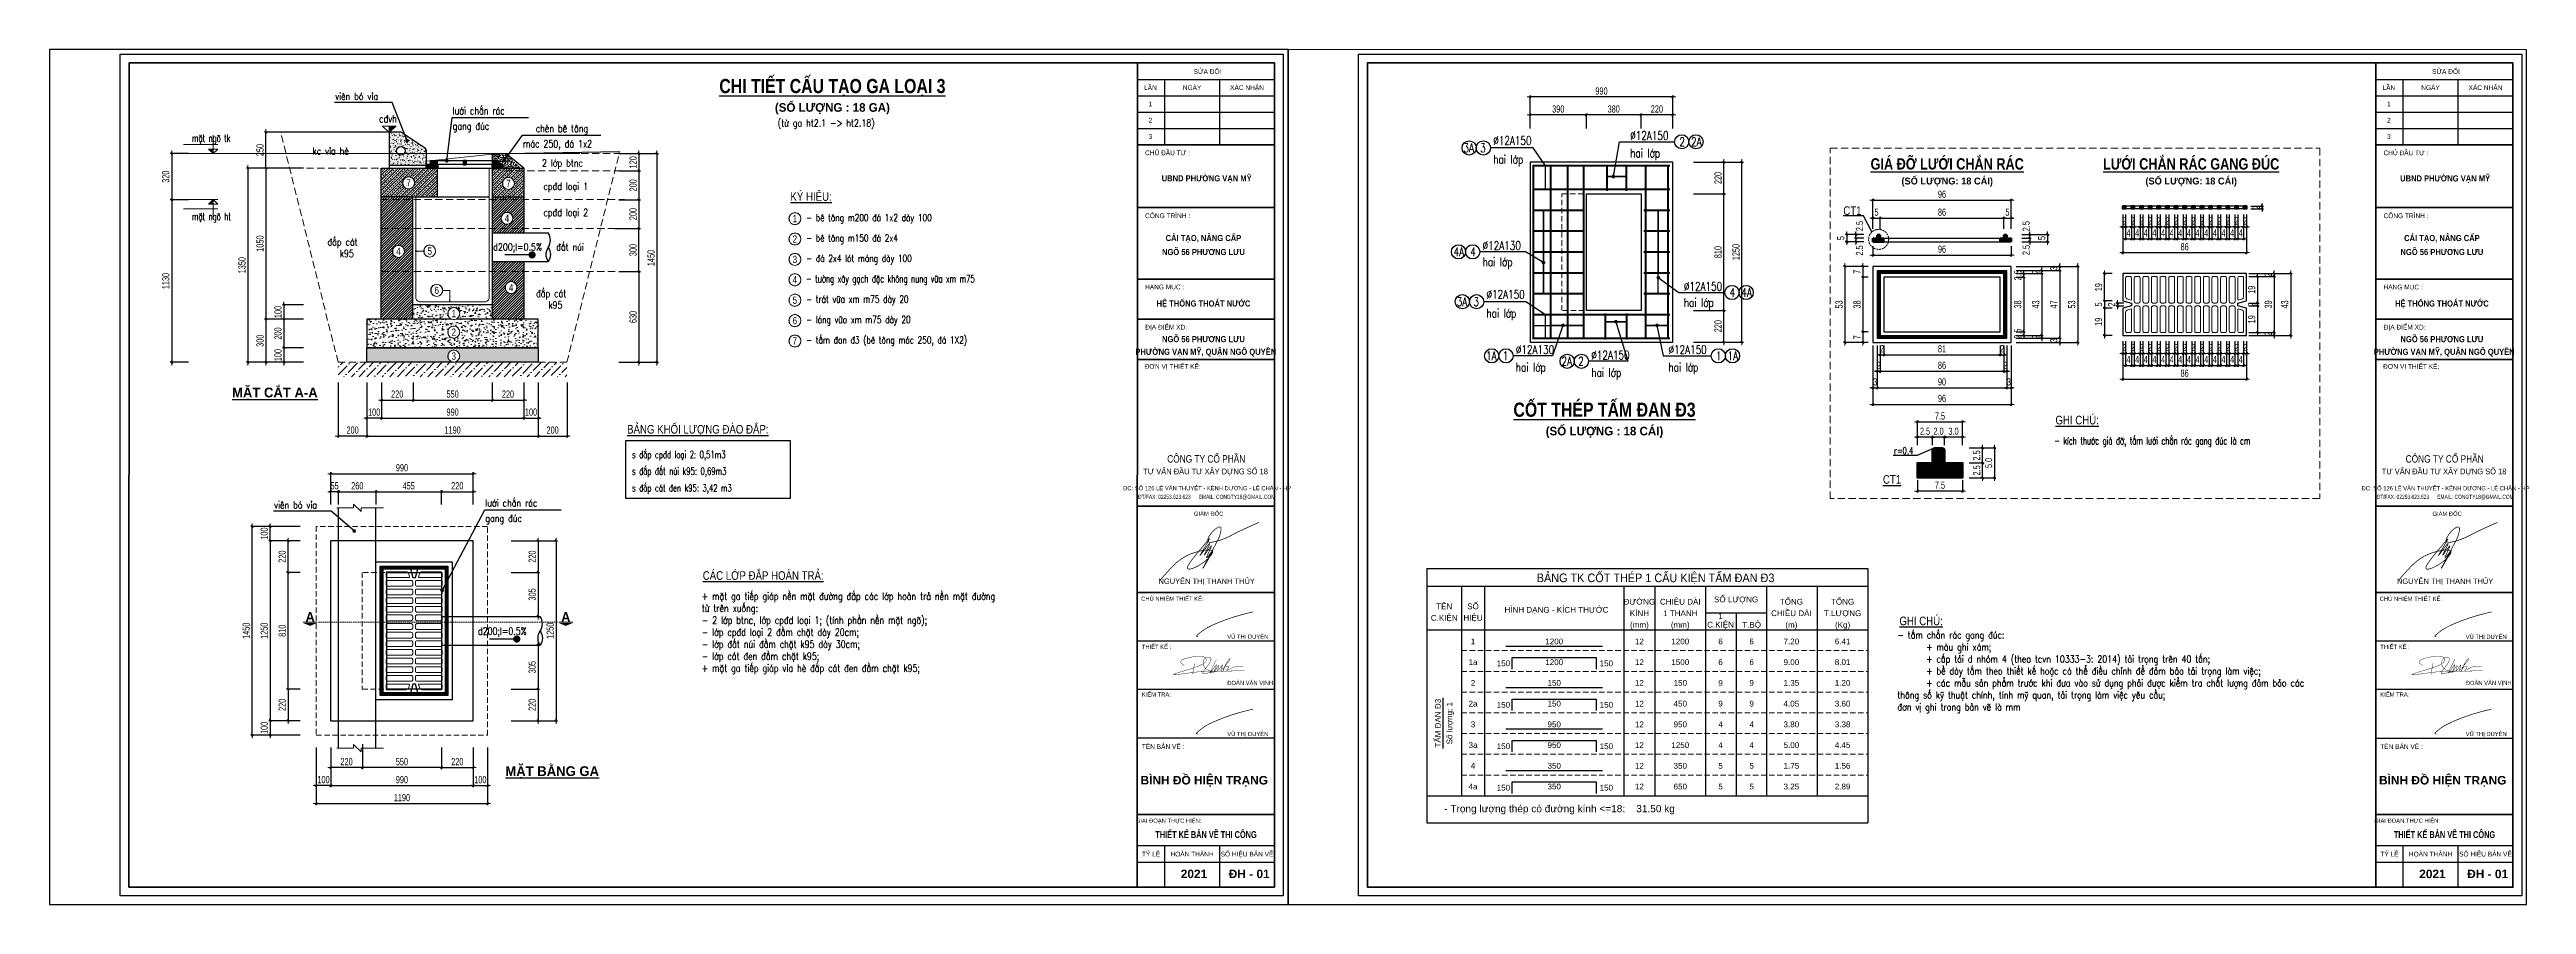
# Model space of a CAD drawing. Header units: inches. Extents: x -676 to 53517, y -16349 to 46516.
# Drawn here: x 26431 to 43642, y 14054 to 19994 of the extents above; entities that cross this region are included whole.
import ezdxf
from ezdxf.enums import TextEntityAlignment as Align

# ---------------------------------------------------------------- set-up
doc = ezdxf.new("R2010")
doc.units = ezdxf.units.IN
doc.header["$MEASUREMENT"] = 0
doc.set_wipeout_variables(frame=1)
doc.linetypes.add('HIDDEN', pattern=[0.375, 0.25, -0.125])
for name, color, linetype, lineweight in [('2 - Text2', 2, 'Continuous', 20), ('dim', 144, 'Continuous', 13), ('ISO', 153, 'Continuous', 13), ('Layer1', 7, 'Continuous', 20), ('LC Dim', 8, 'Continuous', 18), ('LC Hatch', 252, 'Continuous', 9), ('LC ISO', 153, 'Continuous', 13), ('LC Khac', 4, 'Continuous', 9), ('LC MANH DUT', 35, 'HIDDEN', 5), ('LC Net dam 1', 30, 'Continuous', 30), ('LC Net dam2', 6, 'Continuous', 40), ('LC Net manh', 9, 'Continuous', 5), ('LC Net thay', 7, 'Continuous', 25), ('LC Text1', 3, 'Continuous', 20), ('LC Text2', 7, 'Continuous', 25), ('net thay', 11, 'Continuous', 20), ('THEP', 1, 'Continuous', 35)]:
    doc.layers.add(name, color=color, linetype=linetype, lineweight=lineweight)
for name, color, linetype in [('BT7-THAY', 7, 'Continuous'), ('ENTTNTHIETKE1', 2, 'Continuous'), ('GHICHU', 7, 'Continuous'), ('KHUNGTEN', 5, 'Continuous'), ('T.bao', 6, 'Continuous'), ('TXT', 5, 'Continuous')]:
    doc.layers.add(name, color=color, linetype=linetype)
doc.styles.add('EG 1', font='')
doc.styles.add('General text 2', font='arial.ttf')
doc.styles.add('Hoa', font='micross.ttf')
doc.styles.add('HOATBIF', font='hoatbif.shx', dxfattribs={"width": 0.7})
doc.styles.add('LC 1', font='')
doc.styles.add('LC 3', font='vnsimli.shx', dxfattribs={"width": 0.75})
doc.styles.add('LC3', font='', dxfattribs={"width": 0.8})
doc.styles.add('style1', font='')
doc.styles.add('T1', font='Vnsimli.shx', dxfattribs={"width": 0.8})
doc.styles.add('T2', font='', dxfattribs={"width": 0.8})
doc.styles.add('THANG2', font='')
doc.styles.add('THUONG', font='', dxfattribs={"height": 40})
doc.styles.add('TXTDIM', font='', dxfattribs={"width": 0.7})
doc.styles.add('VnAvantH-B', font='')
doc.styles.get('EG 1').set_extended_font_data('.VnAvantH', bold=True)
doc.styles.get('LC 1').set_extended_font_data('.VnAvantH', bold=True)
doc.styles.get('LC3').set_extended_font_data('.VnArialH', bold=True)
doc.styles.get('style1').set_extended_font_data('.VnAvantH')
doc.styles.get('T2').set_extended_font_data('.VnArialH')
doc.styles.get('THANG2').set_extended_font_data('.VnHelvetInsH', bold=True)
doc.styles.get('THUONG').set_extended_font_data('.VnArial')
doc.styles.get('TXTDIM').set_extended_font_data('.VnArial')
doc.styles.get('VnAvantH-B').set_extended_font_data('.VnAvantH', bold=True)
doc.dimstyles.new('1-100(1-25)', dxfattribs={"dimscale": 25, "dimtxt": 2.5, "dimasz": 0.35, "dimexe": 0.5, "dimexo": 0, "dimgap": 0.8, "dimtad": 1, "dimdec": 0, "dimzin": 0, "dimdsep": 46, "dimtxsty": 'HOATBIF', "dimblk1": 'DOT', "dimblk2": 'DOT', "dimsah": 1, "dimcen": -1, "dimdle": 1, "dimclrd": 256, "dimclre": 256, "dimclrt": 4, "dimadec": 3, "dimazin": 2, "dimtfac": 0.333333, "dimtdec": 0, "dimtix": 1, "dimtmove": 2, "dimatfit": 3, "dimldrblk": 'DOT', "dimfxl": 1, "dimtvp": 0.833333, "dimtolj": 1, "dimtzin": 0, "dimarcsym": 0})
doc.dimstyles.new('DIM25', dxfattribs={"dimscale": 25, "dimtxt": 2.5, "dimasz": 0.3, "dimexe": 0.5, "dimexo": 0, "dimgap": 0.5, "dimtad": 1, "dimdec": 0, "dimzin": 12, "dimdsep": 46, "dimtxsty": 'TXTDIM', "dimblk": 'SLASH', "dimcen": 1.5, "dimclrd": 144, "dimclre": 144, "dimclrt": 1, "dimadec": 0, "dimazin": 0, "dimtfac": 1, "dimtdec": 0, "dimtix": 1, "dimtmove": 0, "dimatfit": 3, "dimldrblk": 'DOT', "dimfxl": 2, "dimtolj": 1, "dimtzin": 0, "dimlwd": 9, "dimlwe": 9, "dimarcsym": 1})
doc.dimstyles.new('trac ngang dien hinh', dxfattribs={"dimscale": 0.25, "dimtxt": 2.5, "dimasz": 0.35, "dimexe": 0.5, "dimexo": 0, "dimgap": 0.8, "dimtad": 1, "dimdec": 0, "dimlfac": 100, "dimzin": 0, "dimdsep": 46, "dimtxsty": 'HOATBIF', "dimblk1": 'DOT', "dimblk2": 'DOT', "dimsah": 1, "dimcen": -1, "dimdle": 1, "dimclrd": 256, "dimclre": 256, "dimclrt": 4, "dimadec": 3, "dimazin": 2, "dimtfac": 0.333333, "dimtdec": 0, "dimtix": 1, "dimtmove": 2, "dimatfit": 3, "dimldrblk": 'DOT', "dimfxl": 1, "dimtvp": 0.833333, "dimtolj": 1, "dimtzin": 0, "dimarcsym": 0})
pattern_1 = [(50, (-160621.002, -16562.999), (26.8972568, -2.353205), [2.8125, -30.9375]), (355, (-160621.002, -16563), (-5.203175, 28.207205), [2.25, -24.75]), (100.451444, (-160618.76, -16563.195), (21.6940818, 25.8539997), [2.3902572, -26.2928292]), (46.1842, (-160621.002, -16555.5), (40.02155, -6.206973), [4.21875, -46.40625]), (96.635635, (-160617.667, -16556.016), (35.049823, 36.5294475), [3.585388, -39.439266]), (351.184164, (-160621.002, -16555.5), (35.049823, 36.5294475), [3.375, -37.125]), (21, (-160617.252, -16557.374), (22.3840145, -15.0982084), [2.8125, -30.9375]), (326, (-160617.252, -16557.374), (9.124325, 27.1931267), [2.25, -24.75]), (71.451445, (-160615.387, -16558.632), (31.508339, 12.0949182), [2.390257, -26.2928292]), (37.5, (-160621.002, -16562.999), (0.45599457, 12.4835195), [0, -24.45, 0, -25.125, 0, -24.84375]), (7.5, (-160621.002, -16562.999), (9.8651077, 14.7904392), [0, -14.325, 0, -23.8875, 0, -9.46875]), (327.5, (-160629.365, -16562.999), (20.01834136, -0.8458077), [0, -9.375, 0, -29.25, 0, -38.8125]), (317.5, (-160633.115, -16562.999), (21.8694814, 3.7539368), [0, -12.1875, 0, -19.425, 0, -27.5625])]

msp = doc.modelspace()

# ---------------------------------------------------------------- texts
at = {"layer": 'GHICHU', "color": 0, "style": 'THANG2'}
for s, height, p in [('b×nh ®å hiÖn tr¹ng', 59.129, (34455, 14887.7, 0)), ('b×nh ®å hiÖn tr¹ng', 59.129, (43060.5, 14887.6, 0)), ('2021', 59.13, (34383.6, 14237, 0)), ('®h - 01', 59.13, (34767.2, 14237, 0)), ('2021', 59.13, (42989, 14236.9, 0)), ('®h - 01', 59.13, (43372.6, 14236.9, 0))]:
    msp.add_text(s, height=height, rotation=359.99922, dxfattribs=at).set_placement(p, align=Align.CENTER)
at = {"layer": 'LC Text1', "color": 3, "style": 'LC 3', "width": 0.8}
for s, height, p in [('viªn bã vØa', 50.002, (28416.1, 19644.5, 0)), ('gang ®óc', 50, (29232.5, 19437.5, 0)), ('l\xadíi ch¾n r¸c', 50.002, (29232.5, 19543.5, 0)), ('chÌn bª t«ng', 50.002, (29810, 19421, 0)), ('(tõ ga ht2.1 -> ht2.18)', 50.002, (31491.3, 19459.1, 0)), ('kc vØa hÌ', 50, (28258.5, 19264)), ('m¸c 250, ®¸ 1x2', 50.002, (29721, 19314.5, 0)), ('2 líp btnc', 50, (29853, 19181.5)), ('cp®d lo¹i 1', 50.002, (29863.5, 19019.5)), ('cp®d lo¹i 2', 50.002, (29863.5, 18837.5)), ('®¾p c¸t', 50, (28363, 18632)), ('k95', 50, (28448, 18552.5)), ('d200;I=0.5%%%', 50.002, (29514.5, 18597.5)), ('®Êt nói', 50, (29952.5, 18597)), ('®¾p c¸t', 50, (29812.5, 18274.5)), ('k95', 50, (29897.5, 18195)), ('l\xadíi ch¾n r¸c', 50.002, (29459.5, 16818.5, 0)), ('viªn bã vØa', 50.002, (27991.6, 16805.5, 0)), ('gang ®óc', 50, (29459.5, 16712.5, 0)), ('d200;I=0.5%%%', 50.002, (29408.5, 15928.3))]:
    msp.add_text(s, height=height, rotation=359.99922, dxfattribs=at).set_placement(p)
at = {"layer": 'LC Text1', "color": 3, "style": 'LC 3'}
for s, width, p in [('- bª t«ng m200 ®¸ 1x2 dµy 100', 0.75, (31688.5, 18801.5)), ('- t\xadêng x©y g¹ch ®Æc kh«ng nung v÷a xm m75', 0.7, (31688.5, 18376.5)), ('- tÊm ®an ®3 (bª t«ng m¸c 250, ®¸ 1X2)', 0.75, (31688.5, 17951.5)), ('s ®¾p cp®d lo¹i 2: 0,51m3', 0.7, (30479, 17155.3)), ('r=0.4', 0.7, (39248.4, 17182.4)), ('- kÝch th\xadíc gi¸ ®ì, tÊm l\xadíi ch¾n r¸c gang ®óc lµ cm', 0.7, (40362.1, 17250.9)), ('s ®¾p ®Êt nói k95: 0,69m3', 0.7, (30479, 17039.9)), ('s ®¾p c¸t ®en k95: 3,42 m3', 0.7, (30479, 16922.7))]:
    msp.add_text(s, height=50, dxfattribs=dict(at, width=width)).set_placement(p)
at = {"layer": 'LC Text1', "style": 'Hoa'}
for s, p in [('1', (36322.5, 15849.5)), ('1200', (36886.5, 15849.5)), ('12', (37478.5, 15849.5)), ('1200', (37762.5, 15849.5)), ('6', (38042.5, 15849.5)), ('6', (38258.5, 15849.5)), ('7.20', (38534.5, 15849.5)), ('6.41', (38890.5, 15849.5)), ('1a', (36322.5, 15705.5)), ('1200', (36886.5, 15705.5)), ('12', (37478.5, 15705.5)), ('2', (36322.5, 15561.5)), ('150', (36886.5, 15561.5)), ('12', (37478.5, 15561.5)), ('150', (37762.5, 15561.5)), ('9', (38042.5, 15561.5)), ('9', (38258.5, 15561.5)), ('1.35', (38534.5, 15561.5)), ('1.20', (38890.5, 15561.5)), ('2a', (36322.5, 15417.5)), ('3', (36322.5, 15273.5)), ('950', (36886.5, 15273.5)), ('150', (36886.5, 15417.5)), ('12', (37478.5, 15417.5)), ('12', (37478.5, 15273.5)), ('950', (37762.5, 15273.5)), ('4', (38042.5, 15273.5)), ('4', (38258.5, 15273.5)), ('3.80', (38534.5, 15273.5)), ('3.38', (38890.5, 15273.5)), ('3a', (36322.5, 15129.5)), ('950', (36886.5, 15129.5)), ('12', (37478.5, 15129.5)), ('4', (36322.5, 14985.5)), ('350', (36886.5, 14985.5)), ('12', (37478.5, 14985.5)), ('350', (37762.5, 14985.5)), ('5', (38042.5, 14985.5)), ('5', (38258.5, 14985.5)), ('1.75', (38534.5, 14985.5)), ('1.56', (38890.5, 14985.5)), ('4a', (36322.5, 14841.5)), ('350', (36886.5, 14841.5)), ('12', (37478.5, 14841.5))]:
    msp.add_text(s, height=40, dxfattribs=at).set_placement(p, align=Align.BOTTOM_CENTER)
for p in [(36580.5, 15697.5), (36580.5, 15409.5), (36580.5, 15121.5), (36580.5, 14833.5)]:
    msp.add_text('150', height=40, dxfattribs=at).set_placement(p, align=Align.BOTTOM_RIGHT)
for p in [(37202.5, 15697.5), (37202.5, 15409.5), (37202.5, 15121.5), (37202.5, 14833.5)]:
    msp.add_text('150', height=40, dxfattribs=at).set_placement(p, align=Align.BOTTOM_LEFT)
at = {"layer": 'LC Text1', "color": 7, "style": 'Hoa'}
for s, p in [('1500', (37762.5, 15705.5)), ('6', (38042.5, 15705.5)), ('6', (38258.5, 15705.5)), ('9.00', (38534.5, 15705.5)), ('8.01', (38890.5, 15705.5)), ('450', (37762.5, 15417.5)), ('9', (38042.5, 15417.5)), ('9', (38258.5, 15417.5)), ('4.05', (38534.5, 15417.5)), ('3.60', (38890.5, 15417.5)), ('1250', (37762.5, 15129.5)), ('4', (38042.5, 15129.5)), ('4', (38258.5, 15129.5)), ('5.00', (38534.5, 15129.5)), ('4.45', (38890.5, 15129.5)), ('650', (37762.5, 14841.5)), ('5', (38042.5, 14841.5)), ('5', (38258.5, 14841.5)), ('3.25', (38534.5, 14841.5)), ('2.89', (38890.5, 14841.5))]:
    msp.add_text(s, height=40, dxfattribs=at).set_placement(p, align=Align.BOTTOM_CENTER)
at = {"layer": 'LC Text1', "color": 3, "attachment_point": 1, "rotation": 359.99922, "style": 'LC 3'}
for s, insert, char_height, width in [('{\\W0.8;+ mÆt ga tiÕp gi¸p nÒn mÆt ®\xadêng ®¾p c¸c líp hoµn tr¶ nÒn mÆt ®\xadêng tõ trªn xuèng:\\P- 2 líp btnc, líp cp®d lo¹i 1; (tÝnh phÇn nÒn mÆt ngâ);\\P- líp cp®d lo¹i 2 ®Çm chÆt dµy 20cm;\\P- líp ®Êt nói ®Çm chÆt k95 dµy 30cm;\\P- líp c¸t ®en ®Çm chÆt k95;\\P+ mÆt ga tiÕp gi¸p vØa hÌ ®¾p c¸t ®en ®Çm chÆt k95;}', (30963.5, 16221), 50.002, 2260.714), ('{\\W0.8;- tÊm ch¾n r¸c gang ®óc:\\P^I+ mµu ghi x¸m;\\P^I+ cÊp t¶i d nhãm 4 (theo tcvn 10333-3: 2014) t¶i träng trªn 40 tÊn;\\P^I+ bÒ dµy tÊm theo thiÕt kÕ hoÆc cã thÓ ®iÒu chØnh ®Ó ®¶m b¶o t¶i träng lµm viÖc;\\P^I+ c¸c mÉu s¶n phÈm tr\xadíc khi ®\xada vµo sö dông ph¶i ®\xadîc kiÓm tra chÊt l\xadîng ®¶m b¶o c¸c th«ng sè kü thuËt chÝnh, tÝnh mü quan, t¶i träng lµm viÖc yªu cÇu;\\P®¬n vÞ ghi trong b¶n vÏ lµ mm}', (39271, 15951), 50.0016, 3160.831)]:
    msp.add_mtext(s, dxfattribs=dict(at, insert=insert, char_height=char_height, width=width))
at = {"layer": 'LC Text2', "linetype": 'ByBlock', "style": 'LC 3', "width": 0.75}
for s, p in [('3A', (36292.6, 19310.5, 0)), ('3', (36391.4, 19310.5, 0)), ('2', (37775.7, 19353.5, 0)), ('2A', (37874.5, 19353.5, 0)), ('4A', (36224.1, 18589, 0)), ('4', (36322.8, 18589, 0)), ('3A', (36245.5, 18242, 0)), ('3', (36344.3, 18242, 0)), ('4', (38124.7, 18305.9, 0)), ('4A', (38223.5, 18305.9, 0)), ('1A', (36449.5, 17866, 0)), ('1', (36548.3, 17866, 0)), ('2A', (36973.9, 17828.5, 0)), ('2', (37072.7, 17828.5, 0)), ('1', (38029.2, 17866, 0)), ('1A', (38128, 17866, 0))]:
    msp.add_text(s, height=60, dxfattribs=at).set_placement(p, align=Align.MIDDLE_CENTER)
for s, p in [('%%C12A150', (36462.9, 19331.9, 0)), ('%%C12A150', (37414.4, 19366.5, 0)), ('hai líp', (37414.4, 19245.1, 0)), ('hai líp', (36462.9, 19201.5, 0)), ('%%C12A130', (36388.8, 18602, 0)), ('hai líp', (36388.8, 18489.1, 0)), ('%%C12A150', (36415.8, 18263.4, 0)), ('%%C12A150', (37787.4, 18318.9, 0)), ('hai líp', (37787.4, 18206.5, 0)), ('hai líp', (36415.8, 18133, 0)), ('%%C12A130', (36619.8, 17879, 0)), ('%%C12A150', (37144.3, 17841.5, 0)), ('%%C12A150', (37680.4, 17879, 0)), ('hai líp', (36619.8, 17757.6, 0)), ('hai líp', (37144.3, 17720.1, 0)), ('hai líp', (37680.4, 17757.6, 0))]:
    msp.add_text(s, height=60, dxfattribs=at).set_placement(p)
at = {"layer": 'LC Text2', "style": 'T2', "width": 0.8}
for s, p in [('ct1', (38895.5, 18845.2)), ('%%Ub¶ng khèi l\xadîng ®µo ®¾p:', (30444.6, 17325.7)), ('%%Ughi chó:', (40369.5, 17389.7))]:
    msp.add_text(s, height=60, dxfattribs=at).set_placement(p)
for s, height, p in [('%%Uct1', 60, (39170.7, 16977.3)), ('%%Uc¸c líp ®¾p hoµn tr¶:', 60.002, (30970.2, 16309.7)), ('%%Ughi chó:', 60.002, (39285.2, 15994.2))]:
    msp.add_text(s, height=height, rotation=359.99922, dxfattribs=at).set_placement(p)
at = {"layer": 'LC Text2', "color": 4, "style": 'Hoa', "width": 0.9}
msp.add_text('BẢNG TK CỐT THÉP 1 CẤU KIỆN TẤM ĐAN Đ3', height=60, dxfattribs=at).set_placement((37591, 16293.5), align=Align.CENTER)
at = {"layer": 'LC Text2'}
for s, style, p in [('ĐƯỜNG', 'Hoa', (37478.5, 16137.5)), ('CHIỀU DÀI', 'Hoa', (37762.5, 16137.5)), ('SỐ LƯỢNG', 'Hoa', (38150.5, 16153.5)), ('TỔNG', 'Hoa', (38534.5, 16137.5)), ('TỔNG', 'Hoa', (38890.5, 16137.5)), ('C.KIỆN', 'Hoa', (36122.5, 16025.5)), ('TÊN', 'Hoa', (36122.5, 16105.5)), ('HIỆU', 'Hoa', (36322.5, 16025.5)), ('SỐ', 'Hoa', (36322.5, 16105.5)), ('HÌNH DẠNG - KÍCH THƯỚC', 'Hoa', (36902.5, 16081.5)), ('KÍNH', 'Hoa', (37478.5, 16057.5)), ('(mm)', 'THUONG', (37478.5, 15977.5)), ('1 THANH', 'Hoa', (37762.5, 16057.5)), ('(mm)', 'THUONG', (37762.5, 15977.5)), ('C.KIỆN', 'Hoa', (38042.5, 15978)), ('1', 'Hoa', (38042.5, 16037.5)), ('T.BỘ', 'Hoa', (38258.5, 15977.5)), ('CHIỀU DÀI', 'Hoa', (38534.5, 16057.5)), ('(m)', 'THUONG', (38534.5, 15977.5)), ('T.LƯỢNG', 'Hoa', (38890.5, 16057.5)), ('(Kg)', 'THUONG', (38890.5, 15977.5))]:
    msp.add_text(s, height=40, dxfattribs=dict(at, style=style)).set_placement(p, align=Align.CENTER)
at = {"layer": 'LC Text2', "style": 'Hoa'}
for s, p in [('TẤM ĐAN Đ3', (36098.5, 15313.5)), ('Số lượng: 1', (36178.5, 15313.5))]:
    msp.add_text(s, height=40, rotation=90.00021, dxfattribs=at).set_placement(p, align=Align.CENTER)
msp.add_text('- Trọng lượng thép có đường kính <=18:    31.50 kg', height=50, dxfattribs=at).set_placement((36122.5, 14695))

# ---------------------------------------------------------------- blocks, each defined once
blk = doc.blocks.new('DOT')
at = {"layer": 'LC Dim'}
blk.add_line((-3, 0), (3, 0), dxfattribs=at)
at = {"layer": 'LC Dim', "color": 4}
blk.add_line((-1, -1), (1, 1), dxfattribs=at)
blk.add_lwpolyline([(0.5, 1), (-1, -0.5), (-0.5, -1), (1, 0.5)], close=True, dxfattribs=at)
blk = doc.blocks.new('*D296')
at = {"layer": 'Defpoints', "color": 0, "transparency": 16777216}
for p in [(40801, 18212), (40844, 18232), (40844, 18212)]:
    blk.add_point(p, dxfattribs=at)
at = {"layer": 'LC Dim', "lineweight": -2, "transparency": 16777216}
for p, q in [((40801, 18239), (40801, 18246)), ((40844, 18232), (40791, 18232)), ((40844, 18212), (40791, 18212)), ((40801, 18232), (40801, 18212)), ((40801, 18205), (40801, 18198))]:
    blk.add_line(p, q, dxfattribs=at)
at = {"layer": 'LC Dim', "lineweight": -2, "transparency": 16777216, "xscale": 7, "yscale": 7, "zscale": 7}
for p, rotation in [((40801, 18232), 270), ((40801, 18212), 90)]:
    blk.add_blockref('DOT', p, dxfattribs=dict(at, rotation=rotation))
at = {"layer": 'LC Dim', "color": 4, "transparency": 16777216, "insert": (40760, 18222), "char_height": 50, "attachment_point": 5, "rotation": 90, "style": 'HOATBIF'}
blk.add_mtext('\\A1;2', dxfattribs=at)
blk = doc.blocks.new('_Dot')
at = {"color": 0, "linetype": 'ByBlock', "lineweight": -2}
blk.add_line((-0.5, 0), (-1, 0), dxfattribs=at)
at = {"color": 0, "linetype": 'ByBlock', "const_width": 0.5}
blk.add_lwpolyline([(-0.25, 0, 1), (0.25, 0, 1)], format="xyb", close=True, dxfattribs=at)
blk = doc.blocks.new('*D297')
at = {"layer": 'Defpoints', "color": 0, "transparency": 16777216}
for p in [(39101, 18629), (40061, 18629), (40061, 18566)]:
    blk.add_point(p, dxfattribs=at)
at = {"layer": 'LC Dim', "lineweight": -2, "transparency": 16777216}
for p, q in [((39101, 18629), (39101, 18556)), ((40061, 18629), (40061, 18556)), ((39108, 18566), (40054, 18566))]:
    blk.add_line(p, q, dxfattribs=at)
at = {"layer": 'LC Dim', "lineweight": -2, "transparency": 16777216, "xscale": 7, "yscale": 7, "zscale": 7, "rotation": 180}
blk.add_blockref('DOT', (39101, 18566), dxfattribs=at)
at = {"layer": 'LC Dim', "lineweight": -2, "transparency": 16777216, "xscale": 7, "yscale": 7, "zscale": 7}
blk.add_blockref('DOT', (40061, 18566), dxfattribs=at)
at = {"layer": 'LC Dim', "color": 4, "transparency": 16777216, "insert": (39581, 18607), "char_height": 50, "attachment_point": 5, "style": 'HOATBIF'}
blk.add_mtext('\\A1;96', dxfattribs=at)
blk = doc.blocks.new('*D298')
at = {"layer": 'Defpoints', "color": 0, "transparency": 16777216}
for p in [(41714, 18438), (41714, 18418), (41889, 18418)]:
    blk.add_point(p, dxfattribs=at)
at = {"layer": 'LC Dim', "lineweight": -2, "transparency": 16777216}
for p, q in [((41714, 18438), (41899, 18438)), ((41714, 18418), (41899, 18418)), ((41889, 18445), (41889, 18452)), ((41889, 18438), (41889, 18418)), ((41889, 18411), (41889, 18404))]:
    blk.add_line(p, q, dxfattribs=at)
at = {"layer": 'LC Dim', "lineweight": -2, "transparency": 16777216, "xscale": 7, "yscale": 7, "zscale": 7}
for p, rotation in [((41889, 18438), 270), ((41889, 18418), 90)]:
    blk.add_blockref('DOT', p, dxfattribs=dict(at, rotation=rotation))
at = {"layer": 'LC Dim', "color": 4, "transparency": 16777216, "insert": (41848, 18428), "char_height": 50, "attachment_point": 5, "rotation": 90, "style": 'HOATBIF'}
blk.add_mtext('\\A1;2', dxfattribs=at)
blk = doc.blocks.new('*D299')
at = {"layer": 'Defpoints', "color": 0, "transparency": 16777216}
for p in [(41714, 18418), (41714, 18233), (41774, 18233)]:
    blk.add_point(p, dxfattribs=at)
at = {"layer": 'LC Dim', "lineweight": -2, "transparency": 16777216}
for p, q in [((41714, 18418), (41784, 18418)), ((41774, 18411), (41774, 18240)), ((41714, 18233), (41784, 18233))]:
    blk.add_line(p, q, dxfattribs=at)
at = {"layer": 'LC Dim', "lineweight": -2, "transparency": 16777216, "xscale": 7, "yscale": 7, "zscale": 7}
for p, rotation in [((41774, 18418), 90), ((41774, 18233), 270)]:
    blk.add_blockref('DOT', p, dxfattribs=dict(at, rotation=rotation))
at = {"layer": 'LC Dim', "color": 4, "transparency": 16777216, "insert": (41733, 18325), "char_height": 50, "attachment_point": 5, "rotation": 90, "style": 'HOATBIF'}
blk.add_mtext('\\A1;19', dxfattribs=at)
blk = doc.blocks.new('*D300')
at = {"layer": 'Defpoints', "color": 0, "transparency": 16777216}
for p in [(41714, 18233), (41714, 18213), (41774, 18213)]:
    blk.add_point(p, dxfattribs=at)
at = {"layer": 'LC Dim', "lineweight": -2, "transparency": 16777216}
for p, q in [((41774, 18240), (41774, 18247)), ((41714, 18233), (41784, 18233)), ((41714, 18213), (41784, 18213)), ((41774, 18233), (41774, 18213)), ((41774, 18206), (41774, 18199))]:
    blk.add_line(p, q, dxfattribs=at)
at = {"layer": 'LC Dim', "lineweight": -2, "transparency": 16777216, "xscale": 7, "yscale": 7, "zscale": 7}
for p, rotation in [((41774, 18233), 270), ((41774, 18213), 90)]:
    blk.add_blockref('DOT', p, dxfattribs=dict(at, rotation=rotation))
at = {"layer": 'LC Dim', "color": 4, "transparency": 16777216, "insert": (41733, 18223), "char_height": 50, "attachment_point": 5, "rotation": 90, "style": 'HOATBIF'}
blk.add_mtext('\\A1;2', dxfattribs=at)
blk = doc.blocks.new('*D301')
at = {"layer": 'Defpoints', "color": 0, "transparency": 16777216}
for p in [(41714, 18213), (41714, 18028), (41774, 18028)]:
    blk.add_point(p, dxfattribs=at)
at = {"layer": 'LC Dim', "lineweight": -2, "transparency": 16777216}
for p, q in [((41714, 18213), (41784, 18213)), ((41774, 18206), (41774, 18035)), ((41714, 18028), (41784, 18028))]:
    blk.add_line(p, q, dxfattribs=at)
at = {"layer": 'LC Dim', "lineweight": -2, "transparency": 16777216, "xscale": 7, "yscale": 7, "zscale": 7}
for p, rotation in [((41774, 18213), 90), ((41774, 18028), 270)]:
    blk.add_blockref('DOT', p, dxfattribs=dict(at, rotation=rotation))
at = {"layer": 'LC Dim', "color": 4, "transparency": 16777216, "insert": (41733, 18120), "char_height": 50, "attachment_point": 5, "rotation": 90, "style": 'HOATBIF'}
blk.add_mtext('\\A1;19', dxfattribs=at)
blk = doc.blocks.new('*D302')
at = {"layer": 'Defpoints', "color": 0, "transparency": 16777216}
for p in [(41714, 18028), (41714, 18008), (41889, 18008)]:
    blk.add_point(p, dxfattribs=at)
at = {"layer": 'LC Dim', "lineweight": -2, "transparency": 16777216}
for p, q in [((41714, 18028), (41899, 18028)), ((41714, 18008), (41899, 18008)), ((41889, 18035), (41889, 18042)), ((41889, 18028), (41889, 18008)), ((41889, 18001), (41889, 17994))]:
    blk.add_line(p, q, dxfattribs=at)
at = {"layer": 'LC Dim', "lineweight": -2, "transparency": 16777216, "xscale": 7, "yscale": 7, "zscale": 7}
for p, rotation in [((41889, 18028), 270), ((41889, 18008), 90)]:
    blk.add_blockref('DOT', p, dxfattribs=dict(at, rotation=rotation))
at = {"layer": 'LC Dim', "color": 4, "transparency": 16777216, "insert": (41848, 18018), "char_height": 50, "attachment_point": 5, "rotation": 90, "style": 'HOATBIF'}
blk.add_mtext('\\A1;2', dxfattribs=at)
blk = doc.blocks.new('*D303')
at = {"layer": 'Defpoints', "color": 0, "transparency": 16777216}
for p in [(41714, 18418), (41714, 18028), (41889, 18028)]:
    blk.add_point(p, dxfattribs=at)
at = {"layer": 'LC Dim', "lineweight": -2, "transparency": 16777216}
for p, q in [((41714, 18418), (41899, 18418)), ((41889, 18411), (41889, 18035)), ((41714, 18028), (41899, 18028))]:
    blk.add_line(p, q, dxfattribs=at)
at = {"layer": 'LC Dim', "lineweight": -2, "transparency": 16777216, "xscale": 7, "yscale": 7, "zscale": 7}
for p, rotation in [((41889, 18418), 90), ((41889, 18028), 270)]:
    blk.add_blockref('DOT', p, dxfattribs=dict(at, rotation=rotation))
at = {"layer": 'LC Dim', "color": 4, "transparency": 16777216, "insert": (41848, 18223), "char_height": 50, "attachment_point": 5, "rotation": 90, "style": 'HOATBIF'}
blk.add_mtext('\\A1;39', dxfattribs=at)
blk = doc.blocks.new('*D304')
at = {"layer": 'Defpoints', "color": 0, "transparency": 16777216}
for p in [(41714, 18438), (41714, 18008), (42004, 18008)]:
    blk.add_point(p, dxfattribs=at)
at = {"layer": 'LC Dim', "lineweight": -2, "transparency": 16777216}
for p, q in [((41714, 18438), (42014, 18438)), ((42004, 18431), (42004, 18015)), ((41714, 18008), (42014, 18008))]:
    blk.add_line(p, q, dxfattribs=at)
at = {"layer": 'LC Dim', "lineweight": -2, "transparency": 16777216, "xscale": 7, "yscale": 7, "zscale": 7}
for p, rotation in [((42004, 18438), 90), ((42004, 18008), 270)]:
    blk.add_blockref('DOT', p, dxfattribs=dict(at, rotation=rotation))
at = {"layer": 'LC Dim', "color": 4, "transparency": 16777216, "insert": (41963, 18223), "char_height": 50, "attachment_point": 5, "rotation": 90, "style": 'HOATBIF'}
blk.add_mtext('\\A1;43', dxfattribs=at)
blk = doc.blocks.new('*D305')
at = {"layer": 'Defpoints', "color": 0, "transparency": 16777216}
for p in [(40857, 17968), (40897, 17968), (40897, 17800)]:
    blk.add_point(p, dxfattribs=at)
at = {"layer": 'LC Dim', "lineweight": -2, "transparency": 16777216}
for p, q in [((40857, 17968), (40857, 17790)), ((40897, 17968), (40897, 17790)), ((40850, 17800), (40843, 17800)), ((40857, 17800), (40897, 17800)), ((40904, 17800), (40911, 17800))]:
    blk.add_line(p, q, dxfattribs=at)
at = {"layer": 'LC Dim', "lineweight": -2, "transparency": 16777216, "xscale": 7, "yscale": 7, "zscale": 7}
blk.add_blockref('DOT', (40857, 17800), dxfattribs=at)
at = {"layer": 'LC Dim', "lineweight": -2, "transparency": 16777216, "xscale": 7, "yscale": 7, "zscale": 7, "rotation": 180}
blk.add_blockref('DOT', (40897, 17800), dxfattribs=at)
at = {"layer": 'LC Dim', "color": 4, "transparency": 16777216, "insert": (40877, 17841), "char_height": 50, "attachment_point": 5, "style": 'HOATBIF'}
blk.add_mtext('\\A1;4', dxfattribs=at)
blk = doc.blocks.new('*D306')
at = {"layer": 'Defpoints', "color": 0, "transparency": 16777216}
for p in [(40897, 17968), (40917, 17968), (40917, 17883)]:
    blk.add_point(p, dxfattribs=at)
at = {"layer": 'LC Dim', "lineweight": -2, "transparency": 16777216}
for p, q in [((40897, 17968), (40897, 17873)), ((40917, 17968), (40917, 17873)), ((40890, 17883), (40883, 17883)), ((40897, 17883), (40917, 17883)), ((40924, 17883), (40931, 17883))]:
    blk.add_line(p, q, dxfattribs=at)
at = {"layer": 'LC Dim', "lineweight": -2, "transparency": 16777216, "xscale": 7, "yscale": 7, "zscale": 7}
blk.add_blockref('DOT', (40897, 17883), dxfattribs=at)
at = {"layer": 'LC Dim', "lineweight": -2, "transparency": 16777216, "xscale": 7, "yscale": 7, "zscale": 7, "rotation": 180}
blk.add_blockref('DOT', (40917, 17883), dxfattribs=at)
at = {"layer": 'LC Dim', "color": 4, "transparency": 16777216, "insert": (40907, 17924), "char_height": 50, "attachment_point": 5, "style": 'HOATBIF'}
blk.add_mtext('\\A1;2', dxfattribs=at)
blk = doc.blocks.new('*D307')
at = {"layer": 'Defpoints', "color": 0, "transparency": 16777216}
for p in [(40917, 17968), (40957, 17968), (40957, 17800)]:
    blk.add_point(p, dxfattribs=at)
at = {"layer": 'LC Dim', "lineweight": -2, "transparency": 16777216}
for p, q in [((40917, 17968), (40917, 17790)), ((40957, 17968), (40957, 17790)), ((40910, 17800), (40903, 17800)), ((40917, 17800), (40957, 17800)), ((40964, 17800), (40971, 17800))]:
    blk.add_line(p, q, dxfattribs=at)
at = {"layer": 'LC Dim', "lineweight": -2, "transparency": 16777216, "xscale": 7, "yscale": 7, "zscale": 7}
blk.add_blockref('DOT', (40917, 17800), dxfattribs=at)
at = {"layer": 'LC Dim', "lineweight": -2, "transparency": 16777216, "xscale": 7, "yscale": 7, "zscale": 7, "rotation": 180}
blk.add_blockref('DOT', (40957, 17800), dxfattribs=at)
at = {"layer": 'LC Dim', "color": 4, "transparency": 16777216, "insert": (40937, 17841), "char_height": 50, "attachment_point": 5, "style": 'HOATBIF'}
blk.add_mtext('\\A1;4', dxfattribs=at)
blk = doc.blocks.new('*D308')
at = {"layer": 'Defpoints', "color": 0, "transparency": 16777216}
for p in [(40957, 17968), (40977, 17968), (40977, 17883)]:
    blk.add_point(p, dxfattribs=at)
at = {"layer": 'LC Dim', "lineweight": -2, "transparency": 16777216}
for p, q in [((40957, 17968), (40957, 17873)), ((40977, 17968), (40977, 17873)), ((40950, 17883), (40943, 17883)), ((40957, 17883), (40977, 17883)), ((40984, 17883), (40991, 17883))]:
    blk.add_line(p, q, dxfattribs=at)
at = {"layer": 'LC Dim', "lineweight": -2, "transparency": 16777216, "xscale": 7, "yscale": 7, "zscale": 7}
blk.add_blockref('DOT', (40957, 17883), dxfattribs=at)
at = {"layer": 'LC Dim', "lineweight": -2, "transparency": 16777216, "xscale": 7, "yscale": 7, "zscale": 7, "rotation": 180}
blk.add_blockref('DOT', (40977, 17883), dxfattribs=at)
at = {"layer": 'LC Dim', "color": 4, "transparency": 16777216, "insert": (40967, 17924), "char_height": 50, "attachment_point": 5, "style": 'HOATBIF'}
blk.add_mtext('\\A1;2', dxfattribs=at)
blk = doc.blocks.new('*D309')
at = {"layer": 'Defpoints', "color": 0, "transparency": 16777216}
for p in [(40977, 17968), (41017, 17968), (41017, 17800)]:
    blk.add_point(p, dxfattribs=at)
at = {"layer": 'LC Dim', "lineweight": -2, "transparency": 16777216}
for p, q in [((40977, 17968), (40977, 17790)), ((41017, 17968), (41017, 17790)), ((40970, 17800), (40963, 17800)), ((40977, 17800), (41017, 17800)), ((41024, 17800), (41031, 17800))]:
    blk.add_line(p, q, dxfattribs=at)
at = {"layer": 'LC Dim', "lineweight": -2, "transparency": 16777216, "xscale": 7, "yscale": 7, "zscale": 7}
blk.add_blockref('DOT', (40977, 17800), dxfattribs=at)
at = {"layer": 'LC Dim', "lineweight": -2, "transparency": 16777216, "xscale": 7, "yscale": 7, "zscale": 7, "rotation": 180}
blk.add_blockref('DOT', (41017, 17800), dxfattribs=at)
at = {"layer": 'LC Dim', "color": 4, "transparency": 16777216, "insert": (40997, 17841), "char_height": 50, "attachment_point": 5, "style": 'HOATBIF'}
blk.add_mtext('\\A1;4', dxfattribs=at)
blk = doc.blocks.new('*D310')
at = {"layer": 'Defpoints', "color": 0, "transparency": 16777216}
for p in [(41017, 17968), (41037, 17968), (41037, 17883)]:
    blk.add_point(p, dxfattribs=at)
at = {"layer": 'LC Dim', "lineweight": -2, "transparency": 16777216}
for p, q in [((41017, 17968), (41017, 17873)), ((41037, 17968), (41037, 17873)), ((41010, 17883), (41003, 17883)), ((41017, 17883), (41037, 17883)), ((41044, 17883), (41051, 17883))]:
    blk.add_line(p, q, dxfattribs=at)
at = {"layer": 'LC Dim', "lineweight": -2, "transparency": 16777216, "xscale": 7, "yscale": 7, "zscale": 7}
blk.add_blockref('DOT', (41017, 17883), dxfattribs=at)
at = {"layer": 'LC Dim', "lineweight": -2, "transparency": 16777216, "xscale": 7, "yscale": 7, "zscale": 7, "rotation": 180}
blk.add_blockref('DOT', (41037, 17883), dxfattribs=at)
at = {"layer": 'LC Dim', "color": 4, "transparency": 16777216, "insert": (41027, 17924), "char_height": 50, "attachment_point": 5, "style": 'HOATBIF'}
blk.add_mtext('\\A1;2', dxfattribs=at)
blk = doc.blocks.new('*D311')
at = {"layer": 'Defpoints', "color": 0, "transparency": 16777216}
for p in [(41037, 17968), (41077, 17968), (41077, 17800)]:
    blk.add_point(p, dxfattribs=at)
at = {"layer": 'LC Dim', "lineweight": -2, "transparency": 16777216}
for p, q in [((41037, 17968), (41037, 17790)), ((41077, 17968), (41077, 17790)), ((41030, 17800), (41023, 17800)), ((41037, 17800), (41077, 17800)), ((41084, 17800), (41091, 17800))]:
    blk.add_line(p, q, dxfattribs=at)
at = {"layer": 'LC Dim', "lineweight": -2, "transparency": 16777216, "xscale": 7, "yscale": 7, "zscale": 7}
blk.add_blockref('DOT', (41037, 17800), dxfattribs=at)
at = {"layer": 'LC Dim', "lineweight": -2, "transparency": 16777216, "xscale": 7, "yscale": 7, "zscale": 7, "rotation": 180}
blk.add_blockref('DOT', (41077, 17800), dxfattribs=at)
at = {"layer": 'LC Dim', "color": 4, "transparency": 16777216, "insert": (41057, 17841), "char_height": 50, "attachment_point": 5, "style": 'HOATBIF'}
blk.add_mtext('\\A1;4', dxfattribs=at)
blk = doc.blocks.new('*D312')
at = {"layer": 'Defpoints', "color": 0, "transparency": 16777216}
for p in [(41077, 17968), (41097, 17968), (41097, 17883)]:
    blk.add_point(p, dxfattribs=at)
at = {"layer": 'LC Dim', "lineweight": -2, "transparency": 16777216}
for p, q in [((41077, 17968), (41077, 17873)), ((41097, 17968), (41097, 17873)), ((41070, 17883), (41063, 17883)), ((41077, 17883), (41097, 17883)), ((41104, 17883), (41111, 17883))]:
    blk.add_line(p, q, dxfattribs=at)
at = {"layer": 'LC Dim', "lineweight": -2, "transparency": 16777216, "xscale": 7, "yscale": 7, "zscale": 7}
blk.add_blockref('DOT', (41077, 17883), dxfattribs=at)
at = {"layer": 'LC Dim', "lineweight": -2, "transparency": 16777216, "xscale": 7, "yscale": 7, "zscale": 7, "rotation": 180}
blk.add_blockref('DOT', (41097, 17883), dxfattribs=at)
at = {"layer": 'LC Dim', "color": 4, "transparency": 16777216, "insert": (41087, 17924), "char_height": 50, "attachment_point": 5, "style": 'HOATBIF'}
blk.add_mtext('\\A1;2', dxfattribs=at)
blk = doc.blocks.new('*D313')
at = {"layer": 'Defpoints', "color": 0, "transparency": 16777216}
for p in [(41097, 17968), (41137, 17968), (41137, 17800)]:
    blk.add_point(p, dxfattribs=at)
at = {"layer": 'LC Dim', "lineweight": -2, "transparency": 16777216}
for p, q in [((41097, 17968), (41097, 17790)), ((41137, 17968), (41137, 17790)), ((41090, 17800), (41083, 17800)), ((41097, 17800), (41137, 17800)), ((41144, 17800), (41151, 17800))]:
    blk.add_line(p, q, dxfattribs=at)
at = {"layer": 'LC Dim', "lineweight": -2, "transparency": 16777216, "xscale": 7, "yscale": 7, "zscale": 7}
blk.add_blockref('DOT', (41097, 17800), dxfattribs=at)
at = {"layer": 'LC Dim', "lineweight": -2, "transparency": 16777216, "xscale": 7, "yscale": 7, "zscale": 7, "rotation": 180}
blk.add_blockref('DOT', (41137, 17800), dxfattribs=at)
at = {"layer": 'LC Dim', "color": 4, "transparency": 16777216, "insert": (41117, 17841), "char_height": 50, "attachment_point": 5, "style": 'HOATBIF'}
blk.add_mtext('\\A1;4', dxfattribs=at)
blk = doc.blocks.new('*D314')
at = {"layer": 'Defpoints', "color": 0, "transparency": 16777216}
for p in [(41137, 17968), (41157, 17968), (41157, 17883)]:
    blk.add_point(p, dxfattribs=at)
at = {"layer": 'LC Dim', "lineweight": -2, "transparency": 16777216}
for p, q in [((41137, 17968), (41137, 17873)), ((41157, 17968), (41157, 17873)), ((41130, 17883), (41123, 17883)), ((41137, 17883), (41157, 17883)), ((41164, 17883), (41171, 17883))]:
    blk.add_line(p, q, dxfattribs=at)
at = {"layer": 'LC Dim', "lineweight": -2, "transparency": 16777216, "xscale": 7, "yscale": 7, "zscale": 7}
blk.add_blockref('DOT', (41137, 17883), dxfattribs=at)
at = {"layer": 'LC Dim', "lineweight": -2, "transparency": 16777216, "xscale": 7, "yscale": 7, "zscale": 7, "rotation": 180}
blk.add_blockref('DOT', (41157, 17883), dxfattribs=at)
at = {"layer": 'LC Dim', "color": 4, "transparency": 16777216, "insert": (41147, 17924), "char_height": 50, "attachment_point": 5, "style": 'HOATBIF'}
blk.add_mtext('\\A1;2', dxfattribs=at)
blk = doc.blocks.new('*D315')
at = {"layer": 'Defpoints', "color": 0, "transparency": 16777216}
for p in [(41157, 17968), (41197, 17968), (41197, 17800)]:
    blk.add_point(p, dxfattribs=at)
at = {"layer": 'LC Dim', "lineweight": -2, "transparency": 16777216}
for p, q in [((41157, 17968), (41157, 17790)), ((41197, 17968), (41197, 17790)), ((41150, 17800), (41143, 17800)), ((41157, 17800), (41197, 17800)), ((41204, 17800), (41211, 17800))]:
    blk.add_line(p, q, dxfattribs=at)
at = {"layer": 'LC Dim', "lineweight": -2, "transparency": 16777216, "xscale": 7, "yscale": 7, "zscale": 7}
blk.add_blockref('DOT', (41157, 17800), dxfattribs=at)
at = {"layer": 'LC Dim', "lineweight": -2, "transparency": 16777216, "xscale": 7, "yscale": 7, "zscale": 7, "rotation": 180}
blk.add_blockref('DOT', (41197, 17800), dxfattribs=at)
at = {"layer": 'LC Dim', "color": 4, "transparency": 16777216, "insert": (41177, 17841), "char_height": 50, "attachment_point": 5, "style": 'HOATBIF'}
blk.add_mtext('\\A1;4', dxfattribs=at)
blk = doc.blocks.new('*D316')
at = {"layer": 'Defpoints', "color": 0, "transparency": 16777216}
for p in [(41197, 17968), (41217, 17968), (41217, 17883)]:
    blk.add_point(p, dxfattribs=at)
at = {"layer": 'LC Dim', "lineweight": -2, "transparency": 16777216}
for p, q in [((41197, 17968), (41197, 17873)), ((41217, 17968), (41217, 17873)), ((41190, 17883), (41183, 17883)), ((41197, 17883), (41217, 17883)), ((41224, 17883), (41231, 17883))]:
    blk.add_line(p, q, dxfattribs=at)
at = {"layer": 'LC Dim', "lineweight": -2, "transparency": 16777216, "xscale": 7, "yscale": 7, "zscale": 7}
blk.add_blockref('DOT', (41197, 17883), dxfattribs=at)
at = {"layer": 'LC Dim', "lineweight": -2, "transparency": 16777216, "xscale": 7, "yscale": 7, "zscale": 7, "rotation": 180}
blk.add_blockref('DOT', (41217, 17883), dxfattribs=at)
at = {"layer": 'LC Dim', "color": 4, "transparency": 16777216, "insert": (41207, 17924), "char_height": 50, "attachment_point": 5, "style": 'HOATBIF'}
blk.add_mtext('\\A1;2', dxfattribs=at)
blk = doc.blocks.new('*D317')
at = {"layer": 'Defpoints', "color": 0, "transparency": 16777216}
for p in [(41217, 17968), (41257, 17968), (41257, 17800)]:
    blk.add_point(p, dxfattribs=at)
at = {"layer": 'LC Dim', "lineweight": -2, "transparency": 16777216}
for p, q in [((41217, 17968), (41217, 17790)), ((41257, 17968), (41257, 17790)), ((41210, 17800), (41203, 17800)), ((41217, 17800), (41257, 17800)), ((41264, 17800), (41271, 17800))]:
    blk.add_line(p, q, dxfattribs=at)
at = {"layer": 'LC Dim', "lineweight": -2, "transparency": 16777216, "xscale": 7, "yscale": 7, "zscale": 7}
blk.add_blockref('DOT', (41217, 17800), dxfattribs=at)
at = {"layer": 'LC Dim', "lineweight": -2, "transparency": 16777216, "xscale": 7, "yscale": 7, "zscale": 7, "rotation": 180}
blk.add_blockref('DOT', (41257, 17800), dxfattribs=at)
at = {"layer": 'LC Dim', "color": 4, "transparency": 16777216, "insert": (41237, 17841), "char_height": 50, "attachment_point": 5, "style": 'HOATBIF'}
blk.add_mtext('\\A1;4', dxfattribs=at)
blk = doc.blocks.new('*D318')
at = {"layer": 'Defpoints', "color": 0, "transparency": 16777216}
for p in [(41257, 17968), (41277, 17968), (41277, 17883)]:
    blk.add_point(p, dxfattribs=at)
at = {"layer": 'LC Dim', "lineweight": -2, "transparency": 16777216}
for p, q in [((41257, 17968), (41257, 17873)), ((41277, 17968), (41277, 17873)), ((41250, 17883), (41243, 17883)), ((41257, 17883), (41277, 17883)), ((41284, 17883), (41291, 17883))]:
    blk.add_line(p, q, dxfattribs=at)
at = {"layer": 'LC Dim', "lineweight": -2, "transparency": 16777216, "xscale": 7, "yscale": 7, "zscale": 7}
blk.add_blockref('DOT', (41257, 17883), dxfattribs=at)
at = {"layer": 'LC Dim', "lineweight": -2, "transparency": 16777216, "xscale": 7, "yscale": 7, "zscale": 7, "rotation": 180}
blk.add_blockref('DOT', (41277, 17883), dxfattribs=at)
at = {"layer": 'LC Dim', "color": 4, "transparency": 16777216, "insert": (41267, 17924), "char_height": 50, "attachment_point": 5, "style": 'HOATBIF'}
blk.add_mtext('\\A1;2', dxfattribs=at)
blk = doc.blocks.new('*D319')
at = {"layer": 'Defpoints', "color": 0, "transparency": 16777216}
for p in [(41277, 17968), (41317, 17968), (41317, 17800)]:
    blk.add_point(p, dxfattribs=at)
at = {"layer": 'LC Dim', "lineweight": -2, "transparency": 16777216}
for p, q in [((41277, 17968), (41277, 17790)), ((41317, 17968), (41317, 17790)), ((41270, 17800), (41263, 17800)), ((41277, 17800), (41317, 17800)), ((41324, 17800), (41331, 17800))]:
    blk.add_line(p, q, dxfattribs=at)
at = {"layer": 'LC Dim', "lineweight": -2, "transparency": 16777216, "xscale": 7, "yscale": 7, "zscale": 7}
blk.add_blockref('DOT', (41277, 17800), dxfattribs=at)
at = {"layer": 'LC Dim', "lineweight": -2, "transparency": 16777216, "xscale": 7, "yscale": 7, "zscale": 7, "rotation": 180}
blk.add_blockref('DOT', (41317, 17800), dxfattribs=at)
at = {"layer": 'LC Dim', "color": 4, "transparency": 16777216, "insert": (41297, 17841), "char_height": 50, "attachment_point": 5, "style": 'HOATBIF'}
blk.add_mtext('\\A1;4', dxfattribs=at)
blk = doc.blocks.new('*D320')
at = {"layer": 'Defpoints', "color": 0, "transparency": 16777216}
for p in [(41317, 17968), (41337, 17968), (41337, 17883)]:
    blk.add_point(p, dxfattribs=at)
at = {"layer": 'LC Dim', "lineweight": -2, "transparency": 16777216}
for p, q in [((41317, 17968), (41317, 17873)), ((41337, 17968), (41337, 17873)), ((41310, 17883), (41303, 17883)), ((41317, 17883), (41337, 17883)), ((41344, 17883), (41351, 17883))]:
    blk.add_line(p, q, dxfattribs=at)
at = {"layer": 'LC Dim', "lineweight": -2, "transparency": 16777216, "xscale": 7, "yscale": 7, "zscale": 7}
blk.add_blockref('DOT', (41317, 17883), dxfattribs=at)
at = {"layer": 'LC Dim', "lineweight": -2, "transparency": 16777216, "xscale": 7, "yscale": 7, "zscale": 7, "rotation": 180}
blk.add_blockref('DOT', (41337, 17883), dxfattribs=at)
at = {"layer": 'LC Dim', "color": 4, "transparency": 16777216, "insert": (41327, 17924), "char_height": 50, "attachment_point": 5, "style": 'HOATBIF'}
blk.add_mtext('\\A1;2', dxfattribs=at)
blk = doc.blocks.new('*D321')
at = {"layer": 'Defpoints', "color": 0, "transparency": 16777216}
for p in [(41337, 17968), (41377, 17968), (41377, 17800)]:
    blk.add_point(p, dxfattribs=at)
at = {"layer": 'LC Dim', "lineweight": -2, "transparency": 16777216}
for p, q in [((41337, 17968), (41337, 17790)), ((41377, 17968), (41377, 17790)), ((41330, 17800), (41323, 17800)), ((41337, 17800), (41377, 17800)), ((41384, 17800), (41391, 17800))]:
    blk.add_line(p, q, dxfattribs=at)
at = {"layer": 'LC Dim', "lineweight": -2, "transparency": 16777216, "xscale": 7, "yscale": 7, "zscale": 7}
blk.add_blockref('DOT', (41337, 17800), dxfattribs=at)
at = {"layer": 'LC Dim', "lineweight": -2, "transparency": 16777216, "xscale": 7, "yscale": 7, "zscale": 7, "rotation": 180}
blk.add_blockref('DOT', (41377, 17800), dxfattribs=at)
at = {"layer": 'LC Dim', "color": 4, "transparency": 16777216, "insert": (41357, 17841), "char_height": 50, "attachment_point": 5, "style": 'HOATBIF'}
blk.add_mtext('\\A1;4', dxfattribs=at)
blk = doc.blocks.new('*D322')
at = {"layer": 'Defpoints', "color": 0, "transparency": 16777216}
for p in [(41377, 17968), (41397, 17968), (41397, 17883)]:
    blk.add_point(p, dxfattribs=at)
at = {"layer": 'LC Dim', "lineweight": -2, "transparency": 16777216}
for p, q in [((41377, 17968), (41377, 17873)), ((41397, 17968), (41397, 17873)), ((41370, 17883), (41363, 17883)), ((41377, 17883), (41397, 17883)), ((41404, 17883), (41411, 17883))]:
    blk.add_line(p, q, dxfattribs=at)
at = {"layer": 'LC Dim', "lineweight": -2, "transparency": 16777216, "xscale": 7, "yscale": 7, "zscale": 7}
blk.add_blockref('DOT', (41377, 17883), dxfattribs=at)
at = {"layer": 'LC Dim', "lineweight": -2, "transparency": 16777216, "xscale": 7, "yscale": 7, "zscale": 7, "rotation": 180}
blk.add_blockref('DOT', (41397, 17883), dxfattribs=at)
at = {"layer": 'LC Dim', "color": 4, "transparency": 16777216, "insert": (41387, 17924), "char_height": 50, "attachment_point": 5, "style": 'HOATBIF'}
blk.add_mtext('\\A1;2', dxfattribs=at)
blk = doc.blocks.new('*D323')
at = {"layer": 'Defpoints', "color": 0, "transparency": 16777216}
for p in [(41397, 17968), (41437, 17968), (41437, 17800)]:
    blk.add_point(p, dxfattribs=at)
at = {"layer": 'LC Dim', "lineweight": -2, "transparency": 16777216}
for p, q in [((41397, 17968), (41397, 17790)), ((41437, 17968), (41437, 17790)), ((41390, 17800), (41383, 17800)), ((41397, 17800), (41437, 17800)), ((41444, 17800), (41451, 17800))]:
    blk.add_line(p, q, dxfattribs=at)
at = {"layer": 'LC Dim', "lineweight": -2, "transparency": 16777216, "xscale": 7, "yscale": 7, "zscale": 7}
blk.add_blockref('DOT', (41397, 17800), dxfattribs=at)
at = {"layer": 'LC Dim', "lineweight": -2, "transparency": 16777216, "xscale": 7, "yscale": 7, "zscale": 7, "rotation": 180}
blk.add_blockref('DOT', (41437, 17800), dxfattribs=at)
at = {"layer": 'LC Dim', "color": 4, "transparency": 16777216, "insert": (41417, 17841), "char_height": 50, "attachment_point": 5, "style": 'HOATBIF'}
blk.add_mtext('\\A1;4', dxfattribs=at)
blk = doc.blocks.new('*D324')
at = {"layer": 'Defpoints', "color": 0, "transparency": 16777216}
for p in [(41437, 17968), (41457, 17968), (41457, 17883)]:
    blk.add_point(p, dxfattribs=at)
at = {"layer": 'LC Dim', "lineweight": -2, "transparency": 16777216}
for p, q in [((41437, 17968), (41437, 17873)), ((41457, 17968), (41457, 17873)), ((41430, 17883), (41423, 17883)), ((41437, 17883), (41457, 17883)), ((41464, 17883), (41471, 17883))]:
    blk.add_line(p, q, dxfattribs=at)
at = {"layer": 'LC Dim', "lineweight": -2, "transparency": 16777216, "xscale": 7, "yscale": 7, "zscale": 7}
blk.add_blockref('DOT', (41437, 17883), dxfattribs=at)
at = {"layer": 'LC Dim', "lineweight": -2, "transparency": 16777216, "xscale": 7, "yscale": 7, "zscale": 7, "rotation": 180}
blk.add_blockref('DOT', (41457, 17883), dxfattribs=at)
at = {"layer": 'LC Dim', "color": 4, "transparency": 16777216, "insert": (41447, 17924), "char_height": 50, "attachment_point": 5, "style": 'HOATBIF'}
blk.add_mtext('\\A1;2', dxfattribs=at)
blk = doc.blocks.new('*D325')
at = {"layer": 'Defpoints', "color": 0, "transparency": 16777216}
for p in [(41617, 17968), (41637, 17968), (41637, 17883)]:
    blk.add_point(p, dxfattribs=at)
at = {"layer": 'LC Dim', "lineweight": -2, "transparency": 16777216}
for p, q in [((41617, 17968), (41617, 17873)), ((41637, 17968), (41637, 17873)), ((41610, 17883), (41603, 17883)), ((41617, 17883), (41637, 17883)), ((41644, 17883), (41651, 17883))]:
    blk.add_line(p, q, dxfattribs=at)
at = {"layer": 'LC Dim', "lineweight": -2, "transparency": 16777216, "xscale": 7, "yscale": 7, "zscale": 7}
blk.add_blockref('DOT', (41617, 17883), dxfattribs=at)
at = {"layer": 'LC Dim', "lineweight": -2, "transparency": 16777216, "xscale": 7, "yscale": 7, "zscale": 7, "rotation": 180}
blk.add_blockref('DOT', (41637, 17883), dxfattribs=at)
at = {"layer": 'LC Dim', "color": 4, "transparency": 16777216, "insert": (41627, 17924), "char_height": 50, "attachment_point": 5, "style": 'HOATBIF'}
blk.add_mtext('\\A1;2', dxfattribs=at)
blk = doc.blocks.new('*D326')
at = {"layer": 'Defpoints', "color": 0, "transparency": 16777216}
for p in [(41637, 17968), (41677, 17968), (41677, 17800)]:
    blk.add_point(p, dxfattribs=at)
at = {"layer": 'LC Dim', "lineweight": -2, "transparency": 16777216}
for p, q in [((41637, 17968), (41637, 17790)), ((41677, 17968), (41677, 17790)), ((41630, 17800), (41623, 17800)), ((41637, 17800), (41677, 17800)), ((41684, 17800), (41691, 17800))]:
    blk.add_line(p, q, dxfattribs=at)
at = {"layer": 'LC Dim', "lineweight": -2, "transparency": 16777216, "xscale": 7, "yscale": 7, "zscale": 7}
blk.add_blockref('DOT', (41637, 17800), dxfattribs=at)
at = {"layer": 'LC Dim', "lineweight": -2, "transparency": 16777216, "xscale": 7, "yscale": 7, "zscale": 7, "rotation": 180}
blk.add_blockref('DOT', (41677, 17800), dxfattribs=at)
at = {"layer": 'LC Dim', "color": 4, "transparency": 16777216, "insert": (41657, 17841), "char_height": 50, "attachment_point": 5, "style": 'HOATBIF'}
blk.add_mtext('\\A1;4', dxfattribs=at)
blk = doc.blocks.new('*D327')
at = {"layer": 'Defpoints', "color": 0, "transparency": 16777216}
for p in [(40837, 17968), (41697, 17968), (41697, 17704)]:
    blk.add_point(p, dxfattribs=at)
at = {"layer": 'LC Dim', "lineweight": -2, "transparency": 16777216}
for p, q in [((40837, 17968), (40837, 17694)), ((41697, 17968), (41697, 17694)), ((40844, 17704), (41690, 17704))]:
    blk.add_line(p, q, dxfattribs=at)
at = {"layer": 'LC Dim', "lineweight": -2, "transparency": 16777216, "xscale": 7, "yscale": 7, "zscale": 7, "rotation": 180}
blk.add_blockref('DOT', (40837, 17704), dxfattribs=at)
at = {"layer": 'LC Dim', "lineweight": -2, "transparency": 16777216, "xscale": 7, "yscale": 7, "zscale": 7}
blk.add_blockref('DOT', (41697, 17704), dxfattribs=at)
at = {"layer": 'LC Dim', "color": 4, "transparency": 16777216, "insert": (41267, 17745), "char_height": 50, "attachment_point": 5, "style": 'HOATBIF'}
blk.add_mtext('\\A1;86', dxfattribs=at)
blk = doc.blocks.new('*D328')
at = {"layer": 'Defpoints', "color": 0, "transparency": 16777216}
for p in [(40764, 18248), (40710, 18198), (40764, 18198)]:
    blk.add_point(p, dxfattribs=at)
at = {"layer": 'LC Dim', "lineweight": -2, "transparency": 16777216}
for p, q in [((40764, 18248), (40700, 18248)), ((40710, 18255), (40710, 18262)), ((40710, 18248), (40710, 18198)), ((40764, 18198), (40700, 18198)), ((40710, 18191), (40710, 18184))]:
    blk.add_line(p, q, dxfattribs=at)
at = {"layer": 'LC Dim', "lineweight": -2, "transparency": 16777216, "xscale": 7, "yscale": 7, "zscale": 7}
for p, rotation in [((40710, 18248), 270), ((40710, 18198), 90)]:
    blk.add_blockref('DOT', p, dxfattribs=dict(at, rotation=rotation))
at = {"layer": 'LC Dim', "color": 4, "transparency": 16777216, "insert": (40669, 18223), "char_height": 50, "attachment_point": 5, "rotation": 90, "style": 'HOATBIF'}
blk.add_mtext('\\A1;5', dxfattribs=at)
blk = doc.blocks.new('*D329')
at = {"layer": 'Defpoints', "color": 0, "transparency": 16777216}
for p in [(40710, 18438), (40764, 18438), (40764, 18248)]:
    blk.add_point(p, dxfattribs=at)
at = {"layer": 'LC Dim', "lineweight": -2, "transparency": 16777216}
for p, q in [((40764, 18438), (40700, 18438)), ((40710, 18255), (40710, 18431)), ((40764, 18248), (40700, 18248))]:
    blk.add_line(p, q, dxfattribs=at)
at = {"layer": 'LC Dim', "lineweight": -2, "transparency": 16777216, "xscale": 7, "yscale": 7, "zscale": 7}
for p, rotation in [((40710, 18438), 90), ((40710, 18248), 270)]:
    blk.add_blockref('DOT', p, dxfattribs=dict(at, rotation=rotation))
at = {"layer": 'LC Dim', "color": 4, "transparency": 16777216, "insert": (40669, 18343), "char_height": 50, "attachment_point": 5, "rotation": 90, "style": 'HOATBIF'}
blk.add_mtext('\\A1;19', dxfattribs=at)
blk = doc.blocks.new('*D330')
at = {"layer": 'Defpoints', "color": 0, "transparency": 16777216}
for p in [(40764, 18198), (40710, 18008), (40764, 18008)]:
    blk.add_point(p, dxfattribs=at)
at = {"layer": 'LC Dim', "lineweight": -2, "transparency": 16777216}
for p, q in [((40764, 18198), (40700, 18198)), ((40710, 18191), (40710, 18015)), ((40764, 18008), (40700, 18008))]:
    blk.add_line(p, q, dxfattribs=at)
at = {"layer": 'LC Dim', "lineweight": -2, "transparency": 16777216, "xscale": 7, "yscale": 7, "zscale": 7}
for p, rotation in [((40710, 18198), 90), ((40710, 18008), 270)]:
    blk.add_blockref('DOT', p, dxfattribs=dict(at, rotation=rotation))
at = {"layer": 'LC Dim', "color": 4, "transparency": 16777216, "insert": (40669, 18103), "char_height": 50, "attachment_point": 5, "rotation": 90, "style": 'HOATBIF'}
blk.add_mtext('\\A1;19', dxfattribs=at)
blk = doc.blocks.new('*D331')
at = {"layer": 'Defpoints', "color": 0, "transparency": 16777216}
for p in [(40837, 17968), (40857, 17968), (40837, 17883)]:
    blk.add_point(p, dxfattribs=at)
at = {"layer": 'LC Dim', "lineweight": -2, "transparency": 16777216}
for p, q in [((40837, 17968), (40837, 17873)), ((40857, 17968), (40857, 17873)), ((40830, 17883), (40823, 17883)), ((40857, 17883), (40837, 17883)), ((40864, 17883), (40871, 17883))]:
    blk.add_line(p, q, dxfattribs=at)
at = {"layer": 'LC Dim', "lineweight": -2, "transparency": 16777216, "xscale": 7, "yscale": 7, "zscale": 7}
blk.add_blockref('DOT', (40837, 17883), dxfattribs=at)
at = {"layer": 'LC Dim', "lineweight": -2, "transparency": 16777216, "xscale": 7, "yscale": 7, "zscale": 7, "rotation": 180}
blk.add_blockref('DOT', (40857, 17883), dxfattribs=at)
at = {"layer": 'LC Dim', "color": 4, "transparency": 16777216, "insert": (40847, 17924), "char_height": 50, "attachment_point": 5, "style": 'HOATBIF'}
blk.add_mtext('\\A1;2', dxfattribs=at)
blk = doc.blocks.new('*D332')
at = {"layer": 'Defpoints', "color": 0, "transparency": 16777216}
for p in [(41677, 17968), (41697, 17968), (41697, 17883)]:
    blk.add_point(p, dxfattribs=at)
at = {"layer": 'LC Dim', "lineweight": -2, "transparency": 16777216}
for p, q in [((41677, 17968), (41677, 17873)), ((41697, 17968), (41697, 17873)), ((41670, 17883), (41663, 17883)), ((41677, 17883), (41697, 17883)), ((41704, 17883), (41711, 17883))]:
    blk.add_line(p, q, dxfattribs=at)
at = {"layer": 'LC Dim', "lineweight": -2, "transparency": 16777216, "xscale": 7, "yscale": 7, "zscale": 7}
blk.add_blockref('DOT', (41677, 17883), dxfattribs=at)
at = {"layer": 'LC Dim', "lineweight": -2, "transparency": 16777216, "xscale": 7, "yscale": 7, "zscale": 7, "rotation": 180}
blk.add_blockref('DOT', (41697, 17883), dxfattribs=at)
at = {"layer": 'LC Dim', "color": 4, "transparency": 16777216, "insert": (41687, 17924), "char_height": 50, "attachment_point": 5, "style": 'HOATBIF'}
blk.add_mtext('\\A1;2', dxfattribs=at)
blk = doc.blocks.new('*D333')
at = {"layer": 'Defpoints', "color": 0, "transparency": 16777216}
for p in [(39151, 18823), (39101, 18749), (39151, 18749)]:
    blk.add_point(p, dxfattribs=at)
at = {"layer": 'LC Dim', "lineweight": -2, "transparency": 16777216}
for p, q in [((39094, 18823), (39087, 18823)), ((39101, 18749), (39101, 18833)), ((39101, 18823), (39151, 18823)), ((39151, 18749), (39151, 18833)), ((39158, 18823), (39165, 18823))]:
    blk.add_line(p, q, dxfattribs=at)
at = {"layer": 'LC Dim', "lineweight": -2, "transparency": 16777216, "xscale": 7, "yscale": 7, "zscale": 7}
blk.add_blockref('DOT', (39101, 18823), dxfattribs=at)
at = {"layer": 'LC Dim', "lineweight": -2, "transparency": 16777216, "xscale": 7, "yscale": 7, "zscale": 7, "rotation": 180}
blk.add_blockref('DOT', (39151, 18823), dxfattribs=at)
at = {"layer": 'LC Dim', "color": 4, "transparency": 16777216, "insert": (39126, 18864), "char_height": 50, "attachment_point": 5, "style": 'HOATBIF'}
blk.add_mtext('\\A1;5', dxfattribs=at)
blk = doc.blocks.new('*D334')
at = {"layer": 'Defpoints', "color": 0, "transparency": 16777216}
for p in [(40061, 18823), (40011, 18749), (40061, 18749)]:
    blk.add_point(p, dxfattribs=at)
at = {"layer": 'LC Dim', "lineweight": -2, "transparency": 16777216}
for p, q in [((40004, 18823), (39997, 18823)), ((40011, 18749), (40011, 18833)), ((40011, 18823), (40061, 18823)), ((40061, 18749), (40061, 18833)), ((40068, 18823), (40075, 18823))]:
    blk.add_line(p, q, dxfattribs=at)
at = {"layer": 'LC Dim', "lineweight": -2, "transparency": 16777216, "xscale": 7, "yscale": 7, "zscale": 7}
blk.add_blockref('DOT', (40011, 18823), dxfattribs=at)
at = {"layer": 'LC Dim', "lineweight": -2, "transparency": 16777216, "xscale": 7, "yscale": 7, "zscale": 7, "rotation": 180}
blk.add_blockref('DOT', (40061, 18823), dxfattribs=at)
at = {"layer": 'LC Dim', "color": 4, "transparency": 16777216, "insert": (40036, 18864), "char_height": 50, "attachment_point": 5, "style": 'HOATBIF'}
blk.add_mtext('\\A1;5', dxfattribs=at)
blk = doc.blocks.new('*D335')
at = {"layer": 'Defpoints', "color": 0, "transparency": 16777216}
for p in [(40061, 18948), (39101, 18749), (40061, 18749)]:
    blk.add_point(p, dxfattribs=at)
at = {"layer": 'LC Dim', "lineweight": -2, "transparency": 16777216}
for p, q in [((39101, 18749), (39101, 18958)), ((39108, 18948), (40054, 18948)), ((40061, 18749), (40061, 18958))]:
    blk.add_line(p, q, dxfattribs=at)
at = {"layer": 'LC Dim', "lineweight": -2, "transparency": 16777216, "xscale": 7, "yscale": 7, "zscale": 7, "rotation": 180}
blk.add_blockref('DOT', (39101, 18948), dxfattribs=at)
at = {"layer": 'LC Dim', "lineweight": -2, "transparency": 16777216, "xscale": 7, "yscale": 7, "zscale": 7}
blk.add_blockref('DOT', (40061, 18948), dxfattribs=at)
at = {"layer": 'LC Dim', "color": 4, "transparency": 16777216, "insert": (39581, 18989), "char_height": 50, "attachment_point": 5, "style": 'HOATBIF'}
blk.add_mtext('\\A1;96', dxfattribs=at)
blk = doc.blocks.new('*D336')
at = {"layer": 'Defpoints', "color": 0, "transparency": 16777216}
for p in [(40135, 18684), (40135, 18659), (40191, 18659)]:
    blk.add_point(p, dxfattribs=at)
at = {"layer": 'LC Dim', "lineweight": -2, "transparency": 16777216}
for p, q in [((40135, 18684), (40201, 18684)), ((40135, 18659), (40201, 18659)), ((40191, 18691), (40191, 18698)), ((40191, 18684), (40191, 18659)), ((40191, 18652), (40191, 18645))]:
    blk.add_line(p, q, dxfattribs=at)
at = {"layer": 'LC Dim', "lineweight": -2, "transparency": 16777216, "xscale": 7, "yscale": 7, "zscale": 7}
for p, rotation in [((40191, 18684), 270), ((40191, 18659), 90)]:
    blk.add_blockref('DOT', p, dxfattribs=dict(at, rotation=rotation))
at = {"layer": 'LC Dim', "color": 4, "transparency": 16777216, "insert": (40166, 18601), "char_height": 50, "attachment_point": 5, "rotation": 90, "style": 'HOATBIF'}
blk.add_mtext('\\A1;2.5', dxfattribs=at)
blk = doc.blocks.new('*D337')
at = {"layer": 'Defpoints', "color": 0, "transparency": 16777216}
for p in [(40135, 18709), (40135, 18684), (40191, 18709)]:
    blk.add_point(p, dxfattribs=at)
at = {"layer": 'LC Dim', "lineweight": -2, "transparency": 16777216}
for p, q in [((40135, 18709), (40201, 18709)), ((40135, 18684), (40201, 18684)), ((40191, 18716), (40191, 18723)), ((40191, 18684), (40191, 18709)), ((40191, 18677), (40191, 18670))]:
    blk.add_line(p, q, dxfattribs=at)
at = {"layer": 'LC Dim', "lineweight": -2, "transparency": 16777216, "xscale": 7, "yscale": 7, "zscale": 7}
for p, rotation in [((40191, 18709), 270), ((40191, 18684), 90)]:
    blk.add_blockref('DOT', p, dxfattribs=dict(at, rotation=rotation))
at = {"layer": 'LC Dim', "color": 4, "transparency": 16777216, "insert": (40166, 18767), "char_height": 50, "attachment_point": 5, "rotation": 90, "style": 'HOATBIF'}
blk.add_mtext('\\A1;2.5', dxfattribs=at)
blk = doc.blocks.new('*D338')
at = {"layer": 'Defpoints', "color": 0, "transparency": 16777216}
for p in [(40195, 18709), (40195, 18659), (40315, 18659)]:
    blk.add_point(p, dxfattribs=at)
at = {"layer": 'LC Dim', "lineweight": -2, "transparency": 16777216}
for p, q in [((40195, 18709), (40325, 18709)), ((40195, 18659), (40325, 18659)), ((40315, 18716), (40315, 18723)), ((40315, 18709), (40315, 18659)), ((40315, 18652), (40315, 18645))]:
    blk.add_line(p, q, dxfattribs=at)
at = {"layer": 'LC Dim', "lineweight": -2, "transparency": 16777216, "xscale": 7, "yscale": 7, "zscale": 7}
for p, rotation in [((40315, 18709), 270), ((40315, 18659), 90)]:
    blk.add_blockref('DOT', p, dxfattribs=dict(at, rotation=rotation))
at = {"layer": 'LC Dim', "color": 4, "transparency": 16777216, "insert": (40274, 18684), "char_height": 50, "attachment_point": 5, "rotation": 90, "style": 'HOATBIF'}
blk.add_mtext('\\A1;5', dxfattribs=at)
blk = doc.blocks.new('*D339')
at = {"layer": 'Defpoints', "color": 0, "transparency": 16777216}
for p in [(40097, 18413), (40097, 18033), (40149, 18033)]:
    blk.add_point(p, dxfattribs=at)
at = {"layer": 'LC Dim', "lineweight": -2, "transparency": 16777216}
for p, q in [((40097, 18413), (40159, 18413)), ((40149, 18406), (40149, 18040)), ((40097, 18033), (40159, 18033))]:
    blk.add_line(p, q, dxfattribs=at)
at = {"layer": 'LC Dim', "lineweight": -2, "transparency": 16777216, "xscale": 7, "yscale": 7, "zscale": 7}
for p, rotation in [((40149, 18413), 90), ((40149, 18033), 270)]:
    blk.add_blockref('DOT', p, dxfattribs=dict(at, rotation=rotation))
at = {"layer": 'LC Dim', "color": 4, "transparency": 16777216, "insert": (40108, 18223), "char_height": 50, "attachment_point": 5, "rotation": 90, "style": 'HOATBIF'}
blk.add_mtext('\\A1;38', dxfattribs=at)
blk = doc.blocks.new('*D340')
at = {"layer": 'Defpoints', "color": 0, "transparency": 16777216}
for p in [(40097, 18438), (40097, 18008), (40274, 18008)]:
    blk.add_point(p, dxfattribs=at)
at = {"layer": 'LC Dim', "lineweight": -2, "transparency": 16777216}
for p, q in [((40097, 18438), (40284, 18438)), ((40274, 18431), (40274, 18015)), ((40097, 18008), (40284, 18008))]:
    blk.add_line(p, q, dxfattribs=at)
at = {"layer": 'LC Dim', "lineweight": -2, "transparency": 16777216, "xscale": 7, "yscale": 7, "zscale": 7}
for p, rotation in [((40274, 18438), 90), ((40274, 18008), 270)]:
    blk.add_blockref('DOT', p, dxfattribs=dict(at, rotation=rotation))
at = {"layer": 'LC Dim', "color": 4, "transparency": 16777216, "insert": (40233, 18223), "char_height": 50, "attachment_point": 5, "rotation": 90, "style": 'HOATBIF'}
blk.add_mtext('\\A1;43', dxfattribs=at)
blk = doc.blocks.new('*D341')
at = {"layer": 'Defpoints', "color": 0, "transparency": 16777216}
for p in [(40097, 18458), (40097, 17988), (40399, 17988)]:
    blk.add_point(p, dxfattribs=at)
at = {"layer": 'LC Dim', "lineweight": -2, "transparency": 16777216}
for p, q in [((40097, 18458), (40409, 18458)), ((40399, 18451), (40399, 17995)), ((40097, 17988), (40409, 17988))]:
    blk.add_line(p, q, dxfattribs=at)
at = {"layer": 'LC Dim', "lineweight": -2, "transparency": 16777216, "xscale": 7, "yscale": 7, "zscale": 7}
for p, rotation in [((40399, 18458), 90), ((40399, 17988), 270)]:
    blk.add_blockref('DOT', p, dxfattribs=dict(at, rotation=rotation))
at = {"layer": 'LC Dim', "color": 4, "transparency": 16777216, "insert": (40358, 18223), "char_height": 50, "attachment_point": 5, "rotation": 90, "style": 'HOATBIF'}
blk.add_mtext('\\A1;47', dxfattribs=at)
blk = doc.blocks.new('*D342')
at = {"layer": 'Defpoints', "color": 0, "transparency": 16777216}
for p in [(40097, 18488), (40097, 17958), (40524, 17958)]:
    blk.add_point(p, dxfattribs=at)
at = {"layer": 'LC Dim', "lineweight": -2, "transparency": 16777216}
for p, q in [((40097, 18488), (40534, 18488)), ((40524, 18481), (40524, 17965)), ((40097, 17958), (40534, 17958))]:
    blk.add_line(p, q, dxfattribs=at)
at = {"layer": 'LC Dim', "lineweight": -2, "transparency": 16777216, "xscale": 7, "yscale": 7, "zscale": 7}
for p, rotation in [((40524, 18488), 90), ((40524, 17958), 270)]:
    blk.add_blockref('DOT', p, dxfattribs=dict(at, rotation=rotation))
at = {"layer": 'LC Dim', "color": 4, "transparency": 16777216, "insert": (40483, 18223), "char_height": 50, "attachment_point": 5, "rotation": 90, "style": 'HOATBIF'}
blk.add_mtext('\\A1;53', dxfattribs=at)
blk = doc.blocks.new('*D343')
at = {"layer": 'Defpoints', "color": 0, "transparency": 16777216}
for p in [(40097, 18033), (40097, 18008), (40149, 18008)]:
    blk.add_point(p, dxfattribs=at)
at = {"layer": 'LC Dim', "lineweight": -2, "transparency": 16777216}
for p, q in [((40097, 18033), (40159, 18033)), ((40097, 18008), (40159, 18008)), ((40149, 18040), (40149, 18047)), ((40149, 18033), (40149, 18008)), ((40149, 18001), (40149, 17994))]:
    blk.add_line(p, q, dxfattribs=at)
at = {"layer": 'LC Dim', "lineweight": -2, "transparency": 16777216, "xscale": 7, "yscale": 7, "zscale": 7}
for p, rotation in [((40149, 18033), 270), ((40149, 18008), 90)]:
    blk.add_blockref('DOT', p, dxfattribs=dict(at, rotation=rotation))
at = {"layer": 'LC Dim', "color": 4, "transparency": 16777216, "insert": (40108, 18020), "char_height": 50, "attachment_point": 5, "rotation": 90, "style": 'HOATBIF'}
blk.add_mtext('\\A1;2.5', dxfattribs=at)
blk = doc.blocks.new('*D344')
at = {"layer": 'Defpoints', "color": 0, "transparency": 16777216}
for p in [(40097, 18438), (40149, 18438), (40097, 18413)]:
    blk.add_point(p, dxfattribs=at)
at = {"layer": 'LC Dim', "lineweight": -2, "transparency": 16777216}
for p, q in [((40097, 18438), (40159, 18438)), ((40149, 18445), (40149, 18452)), ((40149, 18413), (40149, 18438)), ((40097, 18413), (40159, 18413)), ((40149, 18406), (40149, 18399))]:
    blk.add_line(p, q, dxfattribs=at)
at = {"layer": 'LC Dim', "lineweight": -2, "transparency": 16777216, "xscale": 7, "yscale": 7, "zscale": 7}
for p, rotation in [((40149, 18438), 270), ((40149, 18413), 90)]:
    blk.add_blockref('DOT', p, dxfattribs=dict(at, rotation=rotation))
at = {"layer": 'LC Dim', "color": 4, "transparency": 16777216, "insert": (40108, 18425), "char_height": 50, "attachment_point": 5, "rotation": 90, "style": 'HOATBIF'}
blk.add_mtext('\\A1;2.5', dxfattribs=at)
blk = doc.blocks.new('*D345')
at = {"layer": 'Defpoints', "color": 0, "transparency": 16777216}
for p in [(40097, 18008), (40097, 17988), (40274, 17988)]:
    blk.add_point(p, dxfattribs=at)
at = {"layer": 'LC Dim', "lineweight": -2, "transparency": 16777216}
for p, q in [((40097, 18008), (40284, 18008)), ((40097, 17988), (40284, 17988)), ((40274, 18015), (40274, 18022)), ((40274, 18008), (40274, 17988)), ((40274, 17981), (40274, 17974))]:
    blk.add_line(p, q, dxfattribs=at)
at = {"layer": 'LC Dim', "lineweight": -2, "transparency": 16777216, "xscale": 7, "yscale": 7, "zscale": 7}
for p, rotation in [((40274, 18008), 270), ((40274, 17988), 90)]:
    blk.add_blockref('DOT', p, dxfattribs=dict(at, rotation=rotation))
at = {"layer": 'LC Dim', "color": 4, "transparency": 16777216, "insert": (40233, 17998), "char_height": 50, "attachment_point": 5, "rotation": 90, "style": 'HOATBIF'}
blk.add_mtext('\\A1;2', dxfattribs=at)
blk = doc.blocks.new('*D346')
at = {"layer": 'Defpoints', "color": 0, "transparency": 16777216}
for p in [(40097, 18458), (40097, 18438), (40274, 18458)]:
    blk.add_point(p, dxfattribs=at)
at = {"layer": 'LC Dim', "lineweight": -2, "transparency": 16777216}
for p, q in [((40097, 18458), (40284, 18458)), ((40097, 18438), (40284, 18438)), ((40274, 18465), (40274, 18472)), ((40274, 18438), (40274, 18458)), ((40274, 18431), (40274, 18424))]:
    blk.add_line(p, q, dxfattribs=at)
at = {"layer": 'LC Dim', "lineweight": -2, "transparency": 16777216, "xscale": 7, "yscale": 7, "zscale": 7}
for p, rotation in [((40274, 18458), 270), ((40274, 18438), 90)]:
    blk.add_blockref('DOT', p, dxfattribs=dict(at, rotation=rotation))
at = {"layer": 'LC Dim', "color": 4, "transparency": 16777216, "insert": (40233, 18448), "char_height": 50, "attachment_point": 5, "rotation": 90, "style": 'HOATBIF'}
blk.add_mtext('\\A1;2', dxfattribs=at)
blk = doc.blocks.new('*D347')
at = {"layer": 'Defpoints', "color": 0, "transparency": 16777216}
for p in [(40097, 17988), (40097, 17958), (40399, 17958)]:
    blk.add_point(p, dxfattribs=at)
at = {"layer": 'LC Dim', "lineweight": -2, "transparency": 16777216}
for p, q in [((40097, 17988), (40409, 17988)), ((40097, 17958), (40409, 17958)), ((40399, 17995), (40399, 18002)), ((40399, 17988), (40399, 17958)), ((40399, 17951), (40399, 17944))]:
    blk.add_line(p, q, dxfattribs=at)
at = {"layer": 'LC Dim', "lineweight": -2, "transparency": 16777216, "xscale": 7, "yscale": 7, "zscale": 7}
for p, rotation in [((40399, 17988), 270), ((40399, 17958), 90)]:
    blk.add_blockref('DOT', p, dxfattribs=dict(at, rotation=rotation))
at = {"layer": 'LC Dim', "color": 4, "transparency": 16777216, "insert": (40358, 17973), "char_height": 50, "attachment_point": 5, "rotation": 90, "style": 'HOATBIF'}
blk.add_mtext('\\A1;3', dxfattribs=at)
blk = doc.blocks.new('*D348')
at = {"layer": 'Defpoints', "color": 0, "transparency": 16777216}
for p in [(40097, 18488), (40097, 18458), (40399, 18488)]:
    blk.add_point(p, dxfattribs=at)
at = {"layer": 'LC Dim', "lineweight": -2, "transparency": 16777216}
for p, q in [((40097, 18488), (40409, 18488)), ((40097, 18458), (40409, 18458)), ((40399, 18495), (40399, 18502)), ((40399, 18458), (40399, 18488)), ((40399, 18451), (40399, 18444))]:
    blk.add_line(p, q, dxfattribs=at)
at = {"layer": 'LC Dim', "lineweight": -2, "transparency": 16777216, "xscale": 7, "yscale": 7, "zscale": 7}
for p, rotation in [((40399, 18488), 270), ((40399, 18458), 90)]:
    blk.add_blockref('DOT', p, dxfattribs=dict(at, rotation=rotation))
at = {"layer": 'LC Dim', "color": 4, "transparency": 16777216, "insert": (40358, 18473), "char_height": 50, "attachment_point": 5, "rotation": 90, "style": 'HOATBIF'}
blk.add_mtext('\\A1;3', dxfattribs=at)
blk = doc.blocks.new('*D349')
at = {"layer": 'Defpoints', "color": 0, "transparency": 16777216}
for p in [(39068, 18488), (38907, 17958), (39068, 17958)]:
    blk.add_point(p, dxfattribs=at)
at = {"layer": 'LC Dim', "lineweight": -2, "transparency": 16777216}
for p, q in [((39068, 18488), (38897, 18488)), ((38907, 18481), (38907, 17965)), ((39068, 17958), (38897, 17958))]:
    blk.add_line(p, q, dxfattribs=at)
at = {"layer": 'LC Dim', "lineweight": -2, "transparency": 16777216, "xscale": 7, "yscale": 7, "zscale": 7}
for p, rotation in [((38907, 18488), 90), ((38907, 17958), 270)]:
    blk.add_blockref('DOT', p, dxfattribs=dict(at, rotation=rotation))
at = {"layer": 'LC Dim', "color": 4, "transparency": 16777216, "insert": (38866, 18223), "char_height": 50, "attachment_point": 5, "rotation": 90, "style": 'HOATBIF'}
blk.add_mtext('\\A1;53', dxfattribs=at)
blk = doc.blocks.new('*D350')
at = {"layer": 'Defpoints', "color": 0, "transparency": 16777216}
for p in [(41457, 17968), (41497, 17968), (41497, 17800)]:
    blk.add_point(p, dxfattribs=at)
at = {"layer": 'LC Dim', "lineweight": -2, "transparency": 16777216}
for p, q in [((41457, 17968), (41457, 17790)), ((41497, 17968), (41497, 17790)), ((41450, 17800), (41443, 17800)), ((41457, 17800), (41497, 17800)), ((41504, 17800), (41511, 17800))]:
    blk.add_line(p, q, dxfattribs=at)
at = {"layer": 'LC Dim', "lineweight": -2, "transparency": 16777216, "xscale": 7, "yscale": 7, "zscale": 7}
blk.add_blockref('DOT', (41457, 17800), dxfattribs=at)
at = {"layer": 'LC Dim', "lineweight": -2, "transparency": 16777216, "xscale": 7, "yscale": 7, "zscale": 7, "rotation": 180}
blk.add_blockref('DOT', (41497, 17800), dxfattribs=at)
at = {"layer": 'LC Dim', "color": 4, "transparency": 16777216, "insert": (41477, 17841), "char_height": 50, "attachment_point": 5, "style": 'HOATBIF'}
blk.add_mtext('\\A1;4', dxfattribs=at)
blk = doc.blocks.new('*D351')
at = {"layer": 'Defpoints', "color": 0, "transparency": 16777216}
for p in [(41497, 17968), (41517, 17968), (41517, 17883)]:
    blk.add_point(p, dxfattribs=at)
at = {"layer": 'LC Dim', "lineweight": -2, "transparency": 16777216}
for p, q in [((41497, 17968), (41497, 17873)), ((41517, 17968), (41517, 17873)), ((41490, 17883), (41483, 17883)), ((41497, 17883), (41517, 17883)), ((41524, 17883), (41531, 17883))]:
    blk.add_line(p, q, dxfattribs=at)
at = {"layer": 'LC Dim', "lineweight": -2, "transparency": 16777216, "xscale": 7, "yscale": 7, "zscale": 7}
blk.add_blockref('DOT', (41497, 17883), dxfattribs=at)
at = {"layer": 'LC Dim', "lineweight": -2, "transparency": 16777216, "xscale": 7, "yscale": 7, "zscale": 7, "rotation": 180}
blk.add_blockref('DOT', (41517, 17883), dxfattribs=at)
at = {"layer": 'LC Dim', "color": 4, "transparency": 16777216, "insert": (41507, 17924), "char_height": 50, "attachment_point": 5, "style": 'HOATBIF'}
blk.add_mtext('\\A1;2', dxfattribs=at)
blk = doc.blocks.new('*D352')
at = {"layer": 'Defpoints', "color": 0, "transparency": 16777216}
for p in [(41517, 17968), (41557, 17968), (41557, 17800)]:
    blk.add_point(p, dxfattribs=at)
at = {"layer": 'LC Dim', "lineweight": -2, "transparency": 16777216}
for p, q in [((41517, 17968), (41517, 17790)), ((41557, 17968), (41557, 17790)), ((41510, 17800), (41503, 17800)), ((41517, 17800), (41557, 17800)), ((41564, 17800), (41571, 17800))]:
    blk.add_line(p, q, dxfattribs=at)
at = {"layer": 'LC Dim', "lineweight": -2, "transparency": 16777216, "xscale": 7, "yscale": 7, "zscale": 7}
blk.add_blockref('DOT', (41517, 17800), dxfattribs=at)
at = {"layer": 'LC Dim', "lineweight": -2, "transparency": 16777216, "xscale": 7, "yscale": 7, "zscale": 7, "rotation": 180}
blk.add_blockref('DOT', (41557, 17800), dxfattribs=at)
at = {"layer": 'LC Dim', "color": 4, "transparency": 16777216, "insert": (41537, 17841), "char_height": 50, "attachment_point": 5, "style": 'HOATBIF'}
blk.add_mtext('\\A1;4', dxfattribs=at)
blk = doc.blocks.new('*D353')
at = {"layer": 'Defpoints', "color": 0, "transparency": 16777216}
for p in [(41557, 17968), (41577, 17968), (41577, 17883)]:
    blk.add_point(p, dxfattribs=at)
at = {"layer": 'LC Dim', "lineweight": -2, "transparency": 16777216}
for p, q in [((41557, 17968), (41557, 17873)), ((41577, 17968), (41577, 17873)), ((41550, 17883), (41543, 17883)), ((41557, 17883), (41577, 17883)), ((41584, 17883), (41591, 17883))]:
    blk.add_line(p, q, dxfattribs=at)
at = {"layer": 'LC Dim', "lineweight": -2, "transparency": 16777216, "xscale": 7, "yscale": 7, "zscale": 7}
blk.add_blockref('DOT', (41557, 17883), dxfattribs=at)
at = {"layer": 'LC Dim', "lineweight": -2, "transparency": 16777216, "xscale": 7, "yscale": 7, "zscale": 7, "rotation": 180}
blk.add_blockref('DOT', (41577, 17883), dxfattribs=at)
at = {"layer": 'LC Dim', "color": 4, "transparency": 16777216, "insert": (41567, 17924), "char_height": 50, "attachment_point": 5, "style": 'HOATBIF'}
blk.add_mtext('\\A1;2', dxfattribs=at)
blk = doc.blocks.new('*D354')
at = {"layer": 'Defpoints', "color": 0, "transparency": 16777216}
for p in [(41577, 17968), (41617, 17968), (41617, 17800)]:
    blk.add_point(p, dxfattribs=at)
at = {"layer": 'LC Dim', "lineweight": -2, "transparency": 16777216}
for p, q in [((41577, 17968), (41577, 17790)), ((41617, 17968), (41617, 17790)), ((41570, 17800), (41563, 17800)), ((41577, 17800), (41617, 17800)), ((41624, 17800), (41631, 17800))]:
    blk.add_line(p, q, dxfattribs=at)
at = {"layer": 'LC Dim', "lineweight": -2, "transparency": 16777216, "xscale": 7, "yscale": 7, "zscale": 7}
blk.add_blockref('DOT', (41577, 17800), dxfattribs=at)
at = {"layer": 'LC Dim', "lineweight": -2, "transparency": 16777216, "xscale": 7, "yscale": 7, "zscale": 7, "rotation": 180}
blk.add_blockref('DOT', (41617, 17800), dxfattribs=at)
at = {"layer": 'LC Dim', "color": 4, "transparency": 16777216, "insert": (41597, 17841), "char_height": 50, "attachment_point": 5, "style": 'HOATBIF'}
blk.add_mtext('\\A1;4', dxfattribs=at)
blk = doc.blocks.new('*D355')
at = {"layer": 'Defpoints', "color": 0, "transparency": 16777216}
for p in [(39986, 17937), (40011, 17937), (40011, 17874)]:
    blk.add_point(p, dxfattribs=at)
at = {"layer": 'LC Dim', "lineweight": -2, "transparency": 16777216}
for p, q in [((39986, 17937), (39986, 17864)), ((40011, 17937), (40011, 17864)), ((39979, 17874), (39972, 17874)), ((39986, 17874), (40011, 17874)), ((40018, 17874), (40025, 17874))]:
    blk.add_line(p, q, dxfattribs=at)
at = {"layer": 'LC Dim', "lineweight": -2, "transparency": 16777216, "xscale": 7, "yscale": 7, "zscale": 7}
blk.add_blockref('DOT', (39986, 17874), dxfattribs=at)
at = {"layer": 'LC Dim', "lineweight": -2, "transparency": 16777216, "xscale": 7, "yscale": 7, "zscale": 7, "rotation": 180}
blk.add_blockref('DOT', (40011, 17874), dxfattribs=at)
at = {"layer": 'LC Dim', "color": 4, "transparency": 16777216, "insert": (39999, 17915), "char_height": 50, "attachment_point": 5, "style": 'HOATBIF'}
blk.add_mtext('\\A1;2', dxfattribs=at)
blk = doc.blocks.new('*D356')
at = {"layer": 'Defpoints', "color": 0, "transparency": 16777216}
for p in [(39151, 17937), (39176, 17937), (39176, 17874)]:
    blk.add_point(p, dxfattribs=at)
at = {"layer": 'LC Dim', "lineweight": -2, "transparency": 16777216}
for p, q in [((39151, 17937), (39151, 17864)), ((39176, 17937), (39176, 17864)), ((39144, 17874), (39137, 17874)), ((39151, 17874), (39176, 17874)), ((39183, 17874), (39190, 17874))]:
    blk.add_line(p, q, dxfattribs=at)
at = {"layer": 'LC Dim', "lineweight": -2, "transparency": 16777216, "xscale": 7, "yscale": 7, "zscale": 7}
blk.add_blockref('DOT', (39151, 17874), dxfattribs=at)
at = {"layer": 'LC Dim', "lineweight": -2, "transparency": 16777216, "xscale": 7, "yscale": 7, "zscale": 7, "rotation": 180}
blk.add_blockref('DOT', (39176, 17874), dxfattribs=at)
at = {"layer": 'LC Dim', "color": 4, "transparency": 16777216, "insert": (39164, 17915), "char_height": 50, "attachment_point": 5, "style": 'HOATBIF'}
blk.add_mtext('\\A1;2', dxfattribs=at)
blk = doc.blocks.new('*D357')
at = {"layer": 'Defpoints', "color": 0, "transparency": 16777216}
for p in [(39176, 17937), (39986, 17937), (39986, 17874)]:
    blk.add_point(p, dxfattribs=at)
at = {"layer": 'LC Dim', "lineweight": -2, "transparency": 16777216}
for p, q in [((39176, 17937), (39176, 17864)), ((39986, 17937), (39986, 17864)), ((39183, 17874), (39979, 17874))]:
    blk.add_line(p, q, dxfattribs=at)
at = {"layer": 'LC Dim', "lineweight": -2, "transparency": 16777216, "xscale": 7, "yscale": 7, "zscale": 7, "rotation": 180}
blk.add_blockref('DOT', (39176, 17874), dxfattribs=at)
at = {"layer": 'LC Dim', "lineweight": -2, "transparency": 16777216, "xscale": 7, "yscale": 7, "zscale": 7}
blk.add_blockref('DOT', (39986, 17874), dxfattribs=at)
at = {"layer": 'LC Dim', "color": 4, "transparency": 16777216, "insert": (39581, 17915), "char_height": 50, "attachment_point": 5, "style": 'HOATBIF'}
blk.add_mtext('\\A1;81', dxfattribs=at)
blk = doc.blocks.new('*D358')
at = {"layer": 'Defpoints', "color": 0, "transparency": 16777216}
for p in [(39131, 17937), (39151, 17937), (39151, 17759)]:
    blk.add_point(p, dxfattribs=at)
at = {"layer": 'LC Dim', "lineweight": -2, "transparency": 16777216}
for p, q in [((39131, 17937), (39131, 17749)), ((39151, 17937), (39151, 17749)), ((39124, 17759), (39117, 17759)), ((39131, 17759), (39151, 17759)), ((39158, 17759), (39165, 17759))]:
    blk.add_line(p, q, dxfattribs=at)
at = {"layer": 'LC Dim', "lineweight": -2, "transparency": 16777216, "xscale": 7, "yscale": 7, "zscale": 7}
blk.add_blockref('DOT', (39131, 17759), dxfattribs=at)
at = {"layer": 'LC Dim', "lineweight": -2, "transparency": 16777216, "xscale": 7, "yscale": 7, "zscale": 7, "rotation": 180}
blk.add_blockref('DOT', (39151, 17759), dxfattribs=at)
at = {"layer": 'LC Dim', "color": 4, "transparency": 16777216, "insert": (39141, 17800), "char_height": 50, "attachment_point": 5, "style": 'HOATBIF'}
blk.add_mtext('\\A1;2', dxfattribs=at)
blk = doc.blocks.new('*D359')
at = {"layer": 'Defpoints', "color": 0, "transparency": 16777216}
for p in [(39101, 17937), (40061, 17937), (40061, 17529)]:
    blk.add_point(p, dxfattribs=at)
at = {"layer": 'LC Dim', "lineweight": -2, "transparency": 16777216}
for p, q in [((39101, 17937), (39101, 17519)), ((40061, 17937), (40061, 17519)), ((39108, 17529), (40054, 17529))]:
    blk.add_line(p, q, dxfattribs=at)
at = {"layer": 'LC Dim', "lineweight": -2, "transparency": 16777216, "xscale": 7, "yscale": 7, "zscale": 7, "rotation": 180}
blk.add_blockref('DOT', (39101, 17529), dxfattribs=at)
at = {"layer": 'LC Dim', "lineweight": -2, "transparency": 16777216, "xscale": 7, "yscale": 7, "zscale": 7}
blk.add_blockref('DOT', (40061, 17529), dxfattribs=at)
at = {"layer": 'LC Dim', "color": 4, "transparency": 16777216, "insert": (39581, 17570), "char_height": 50, "attachment_point": 5, "style": 'HOATBIF'}
blk.add_mtext('\\A1;96', dxfattribs=at)
blk = doc.blocks.new('*D360')
at = {"layer": 'Defpoints', "color": 0, "transparency": 16777216}
for p in [(39151, 17937), (40011, 17937), (40011, 17759)]:
    blk.add_point(p, dxfattribs=at)
at = {"layer": 'LC Dim', "lineweight": -2, "transparency": 16777216}
for p, q in [((39151, 17937), (39151, 17749)), ((40011, 17937), (40011, 17749)), ((39158, 17759), (40004, 17759))]:
    blk.add_line(p, q, dxfattribs=at)
at = {"layer": 'LC Dim', "lineweight": -2, "transparency": 16777216, "xscale": 7, "yscale": 7, "zscale": 7, "rotation": 180}
blk.add_blockref('DOT', (39151, 17759), dxfattribs=at)
at = {"layer": 'LC Dim', "lineweight": -2, "transparency": 16777216, "xscale": 7, "yscale": 7, "zscale": 7}
blk.add_blockref('DOT', (40011, 17759), dxfattribs=at)
at = {"layer": 'LC Dim', "color": 4, "transparency": 16777216, "insert": (39581, 17800), "char_height": 50, "attachment_point": 5, "style": 'HOATBIF'}
blk.add_mtext('\\A1;86', dxfattribs=at)
blk = doc.blocks.new('*D361')
at = {"layer": 'Defpoints', "color": 0, "transparency": 16777216}
for p in [(40011, 17937), (40031, 17937), (40031, 17759)]:
    blk.add_point(p, dxfattribs=at)
at = {"layer": 'LC Dim', "lineweight": -2, "transparency": 16777216}
for p, q in [((40011, 17937), (40011, 17749)), ((40031, 17937), (40031, 17749)), ((40004, 17759), (39997, 17759)), ((40011, 17759), (40031, 17759)), ((40038, 17759), (40045, 17759))]:
    blk.add_line(p, q, dxfattribs=at)
at = {"layer": 'LC Dim', "lineweight": -2, "transparency": 16777216, "xscale": 7, "yscale": 7, "zscale": 7}
blk.add_blockref('DOT', (40011, 17759), dxfattribs=at)
at = {"layer": 'LC Dim', "lineweight": -2, "transparency": 16777216, "xscale": 7, "yscale": 7, "zscale": 7, "rotation": 180}
blk.add_blockref('DOT', (40031, 17759), dxfattribs=at)
at = {"layer": 'LC Dim', "color": 4, "transparency": 16777216, "insert": (40021, 17800), "char_height": 50, "attachment_point": 5, "style": 'HOATBIF'}
blk.add_mtext('\\A1;2', dxfattribs=at)
blk = doc.blocks.new('*D362')
at = {"layer": 'Defpoints', "color": 0, "transparency": 16777216}
for p in [(39101, 17937), (39131, 17937), (39131, 17644)]:
    blk.add_point(p, dxfattribs=at)
at = {"layer": 'LC Dim', "lineweight": -2, "transparency": 16777216}
for p, q in [((39101, 17937), (39101, 17634)), ((39131, 17937), (39131, 17634)), ((39094, 17644), (39087, 17644)), ((39101, 17644), (39131, 17644)), ((39138, 17644), (39145, 17644))]:
    blk.add_line(p, q, dxfattribs=at)
at = {"layer": 'LC Dim', "lineweight": -2, "transparency": 16777216, "xscale": 7, "yscale": 7, "zscale": 7}
blk.add_blockref('DOT', (39101, 17644), dxfattribs=at)
at = {"layer": 'LC Dim', "lineweight": -2, "transparency": 16777216, "xscale": 7, "yscale": 7, "zscale": 7, "rotation": 180}
blk.add_blockref('DOT', (39131, 17644), dxfattribs=at)
at = {"layer": 'LC Dim', "color": 4, "transparency": 16777216, "insert": (39116, 17685), "char_height": 50, "attachment_point": 5, "style": 'HOATBIF'}
blk.add_mtext('\\A1;3', dxfattribs=at)
blk = doc.blocks.new('*D363')
at = {"layer": 'Defpoints', "color": 0, "transparency": 16777216}
for p in [(39131, 17937), (40031, 17937), (40031, 17644)]:
    blk.add_point(p, dxfattribs=at)
at = {"layer": 'LC Dim', "lineweight": -2, "transparency": 16777216}
for p, q in [((39131, 17937), (39131, 17634)), ((40031, 17937), (40031, 17634)), ((39138, 17644), (40024, 17644))]:
    blk.add_line(p, q, dxfattribs=at)
at = {"layer": 'LC Dim', "lineweight": -2, "transparency": 16777216, "xscale": 7, "yscale": 7, "zscale": 7, "rotation": 180}
blk.add_blockref('DOT', (39131, 17644), dxfattribs=at)
at = {"layer": 'LC Dim', "lineweight": -2, "transparency": 16777216, "xscale": 7, "yscale": 7, "zscale": 7}
blk.add_blockref('DOT', (40031, 17644), dxfattribs=at)
at = {"layer": 'LC Dim', "color": 4, "transparency": 16777216, "insert": (39581, 17685), "char_height": 50, "attachment_point": 5, "style": 'HOATBIF'}
blk.add_mtext('\\A1;90', dxfattribs=at)
blk = doc.blocks.new('*D364')
at = {"layer": 'Defpoints', "color": 0, "transparency": 16777216}
for p in [(40031, 17937), (40061, 17937), (40061, 17644)]:
    blk.add_point(p, dxfattribs=at)
at = {"layer": 'LC Dim', "lineweight": -2, "transparency": 16777216}
for p, q in [((40031, 17937), (40031, 17634)), ((40061, 17937), (40061, 17634)), ((40024, 17644), (40017, 17644)), ((40031, 17644), (40061, 17644)), ((40068, 17644), (40075, 17644))]:
    blk.add_line(p, q, dxfattribs=at)
at = {"layer": 'LC Dim', "lineweight": -2, "transparency": 16777216, "xscale": 7, "yscale": 7, "zscale": 7}
blk.add_blockref('DOT', (40031, 17644), dxfattribs=at)
at = {"layer": 'LC Dim', "lineweight": -2, "transparency": 16777216, "xscale": 7, "yscale": 7, "zscale": 7, "rotation": 180}
blk.add_blockref('DOT', (40061, 17644), dxfattribs=at)
at = {"layer": 'LC Dim', "color": 4, "transparency": 16777216, "insert": (40046, 17685), "char_height": 50, "attachment_point": 5, "style": 'HOATBIF'}
blk.add_mtext('\\A1;3', dxfattribs=at)
blk = doc.blocks.new('*D365')
at = {"layer": 'Defpoints', "color": 0, "transparency": 16777216}
for p in [(39068, 18488), (39032, 18413), (39068, 18413)]:
    blk.add_point(p, dxfattribs=at)
at = {"layer": 'LC Dim', "lineweight": -2, "transparency": 16777216}
for p, q in [((39068, 18488), (39022, 18488)), ((39032, 18481), (39032, 18420)), ((39068, 18413), (39022, 18413))]:
    blk.add_line(p, q, dxfattribs=at)
at = {"layer": 'LC Dim', "lineweight": -2, "transparency": 16777216, "xscale": 7, "yscale": 7, "zscale": 7}
for p, rotation in [((39032, 18488), 90), ((39032, 18413), 270)]:
    blk.add_blockref('DOT', p, dxfattribs=dict(at, rotation=rotation))
at = {"layer": 'LC Dim', "color": 4, "transparency": 16777216, "insert": (38991, 18450), "char_height": 50, "attachment_point": 5, "rotation": 90, "style": 'HOATBIF'}
blk.add_mtext('\\A1;7', dxfattribs=at)
blk = doc.blocks.new('*D366')
at = {"layer": 'Defpoints', "color": 0, "transparency": 16777216}
for p in [(39068, 18413), (39032, 18033), (39068, 18033)]:
    blk.add_point(p, dxfattribs=at)
at = {"layer": 'LC Dim', "lineweight": -2, "transparency": 16777216}
for p, q in [((39068, 18413), (39022, 18413)), ((39032, 18406), (39032, 18040)), ((39068, 18033), (39022, 18033))]:
    blk.add_line(p, q, dxfattribs=at)
at = {"layer": 'LC Dim', "lineweight": -2, "transparency": 16777216, "xscale": 7, "yscale": 7, "zscale": 7}
for p, rotation in [((39032, 18413), 90), ((39032, 18033), 270)]:
    blk.add_blockref('DOT', p, dxfattribs=dict(at, rotation=rotation))
at = {"layer": 'LC Dim', "color": 4, "transparency": 16777216, "insert": (38991, 18223), "char_height": 50, "attachment_point": 5, "rotation": 90, "style": 'HOATBIF'}
blk.add_mtext('\\A1;38', dxfattribs=at)
blk = doc.blocks.new('*D367')
at = {"layer": 'Defpoints', "color": 0, "transparency": 16777216}
for p in [(39032, 17958), (39068, 18033), (39068, 17958)]:
    blk.add_point(p, dxfattribs=at)
at = {"layer": 'LC Dim', "lineweight": -2, "transparency": 16777216}
for p, q in [((39068, 18033), (39022, 18033)), ((39068, 17958), (39022, 17958)), ((39032, 18026), (39032, 17965))]:
    blk.add_line(p, q, dxfattribs=at)
at = {"layer": 'LC Dim', "lineweight": -2, "transparency": 16777216, "xscale": 7, "yscale": 7, "zscale": 7}
for p, rotation in [((39032, 18033), 90), ((39032, 17958), 270)]:
    blk.add_blockref('DOT', p, dxfattribs=dict(at, rotation=rotation))
at = {"layer": 'LC Dim', "color": 4, "transparency": 16777216, "insert": (38991, 17995), "char_height": 50, "attachment_point": 5, "rotation": 90, "style": 'HOATBIF'}
blk.add_mtext('\\A1;7', dxfattribs=at)
blk = doc.blocks.new('*U294')
at = {"layer": 'LC Net dam2', "color": 6}
blk.add_lwpolyline([(-10, 10), (10, 10), (10, -10), (-10, -10)], close=True, dxfattribs=at)
blk = doc.blocks.new('*U295')
at = {"layer": 'LC Net thay', "color": 0, "linetype": 'ByBlock', "lineweight": -2, "transparency": 16777216}
for p in [(0, 0), (60, 0), (120, 0), (180, 0), (240, 0), (300, 0), (360, 0), (420, 0), (480, 0), (540, 0), (600, 0), (660, 0), (720, 0), (780, 0), (840, 0)]:
    blk.add_blockref('*U294', p, dxfattribs=at)
blk = doc.blocks.new('*D368')
at = {"layer": 'Defpoints', "color": 0, "transparency": 16777216}
for p in [(39411, 17003), (39411, 16926), (39724, 17003)]:
    blk.add_point(p, dxfattribs=at)
at = {"layer": 'LC Dim', "lineweight": -2, "transparency": 16777216}
for p, q in [((39411, 17003), (39411, 16916)), ((39717, 16926), (39418, 16926)), ((39724, 17003), (39724, 16916))]:
    blk.add_line(p, q, dxfattribs=at)
at = {"layer": 'LC Dim', "lineweight": -2, "transparency": 16777216, "xscale": 7, "yscale": 7, "zscale": 7, "rotation": 180}
blk.add_blockref('DOT', (39411, 16926), dxfattribs=at)
at = {"layer": 'LC Dim', "lineweight": -2, "transparency": 16777216, "xscale": 7, "yscale": 7, "zscale": 7}
blk.add_blockref('DOT', (39724, 16926), dxfattribs=at)
at = {"layer": 'LC Dim', "color": 4, "transparency": 16777216, "insert": (39567, 16967), "char_height": 50, "attachment_point": 5, "style": 'HOATBIF'}
blk.add_mtext('\\A1;7.5', dxfattribs=at)
blk = doc.blocks.new('*D369')
at = {"layer": 'Defpoints', "color": 0, "transparency": 16777216}
for p in [(39599, 17301), (39599, 17246), (39724, 17246)]:
    blk.add_point(p, dxfattribs=at)
at = {"layer": 'LC Dim', "lineweight": -2, "transparency": 16777216}
for p, q in [((39599, 17246), (39599, 17311)), ((39717, 17301), (39606, 17301)), ((39724, 17246), (39724, 17311))]:
    blk.add_line(p, q, dxfattribs=at)
at = {"layer": 'LC Dim', "lineweight": -2, "transparency": 16777216, "xscale": 7, "yscale": 7, "zscale": 7, "rotation": 180}
blk.add_blockref('DOT', (39599, 17301), dxfattribs=at)
at = {"layer": 'LC Dim', "lineweight": -2, "transparency": 16777216, "xscale": 7, "yscale": 7, "zscale": 7}
blk.add_blockref('DOT', (39724, 17301), dxfattribs=at)
at = {"layer": 'LC Dim', "color": 4, "transparency": 16777216, "insert": (39661, 17342), "char_height": 50, "attachment_point": 5, "style": 'HOATBIF'}
blk.add_mtext('\\A1;3.0', dxfattribs=at)
blk = doc.blocks.new('*D370')
at = {"layer": 'Defpoints', "color": 0, "transparency": 16777216}
for p in [(39515, 17309), (39515, 17301), (39599, 17309)]:
    blk.add_point(p, dxfattribs=at)
at = {"layer": 'LC Dim', "lineweight": -2, "transparency": 16777216}
for p, q in [((39508, 17301), (39501, 17301)), ((39515, 17309), (39515, 17291)), ((39599, 17301), (39515, 17301)), ((39599, 17309), (39599, 17291)), ((39606, 17301), (39613, 17301))]:
    blk.add_line(p, q, dxfattribs=at)
at = {"layer": 'LC Dim', "lineweight": -2, "transparency": 16777216, "xscale": 7, "yscale": 7, "zscale": 7}
blk.add_blockref('DOT', (39515, 17301), dxfattribs=at)
at = {"layer": 'LC Dim', "lineweight": -2, "transparency": 16777216, "xscale": 7, "yscale": 7, "zscale": 7, "rotation": 180}
blk.add_blockref('DOT', (39599, 17301), dxfattribs=at)
at = {"layer": 'LC Dim', "color": 4, "transparency": 16777216, "insert": (39557, 17342), "char_height": 50, "attachment_point": 5, "style": 'HOATBIF'}
blk.add_mtext('\\A1;2.0', dxfattribs=at)
blk = doc.blocks.new('*D371')
at = {"layer": 'Defpoints', "color": 0, "transparency": 16777216}
for p in [(39411, 17301), (39411, 17246), (39515, 17246)]:
    blk.add_point(p, dxfattribs=at)
at = {"layer": 'LC Dim', "lineweight": -2, "transparency": 16777216}
for p, q in [((39404, 17301), (39397, 17301)), ((39411, 17246), (39411, 17311)), ((39515, 17301), (39411, 17301)), ((39515, 17246), (39515, 17311)), ((39522, 17301), (39529, 17301))]:
    blk.add_line(p, q, dxfattribs=at)
at = {"layer": 'LC Dim', "lineweight": -2, "transparency": 16777216, "xscale": 7, "yscale": 7, "zscale": 7}
blk.add_blockref('DOT', (39411, 17301), dxfattribs=at)
at = {"layer": 'LC Dim', "lineweight": -2, "transparency": 16777216, "xscale": 7, "yscale": 7, "zscale": 7, "rotation": 180}
blk.add_blockref('DOT', (39515, 17301), dxfattribs=at)
at = {"layer": 'LC Dim', "color": 4, "transparency": 16777216, "insert": (39463, 17342), "char_height": 50, "attachment_point": 5, "style": 'HOATBIF'}
blk.add_mtext('\\A1;2.5', dxfattribs=at)
blk = doc.blocks.new('*D372')
at = {"layer": 'Defpoints', "color": 0, "transparency": 16777216}
for p in [(39769, 17226), (39863, 17226), (39769, 17122)]:
    blk.add_point(p, dxfattribs=at)
at = {"layer": 'LC Dim', "lineweight": -2, "transparency": 16777216}
for p, q in [((39769, 17226), (39873, 17226)), ((39863, 17233), (39863, 17240)), ((39863, 17122), (39863, 17226)), ((39769, 17122), (39873, 17122)), ((39863, 17115), (39863, 17108))]:
    blk.add_line(p, q, dxfattribs=at)
at = {"layer": 'LC Dim', "lineweight": -2, "transparency": 16777216, "xscale": 7, "yscale": 7, "zscale": 7}
for p, rotation in [((39863, 17226), 270), ((39863, 17122), 90)]:
    blk.add_blockref('DOT', p, dxfattribs=dict(at, rotation=rotation))
at = {"layer": 'LC Dim', "color": 4, "transparency": 16777216, "insert": (39822, 17174), "char_height": 50, "attachment_point": 5, "rotation": 90, "style": 'HOATBIF'}
blk.add_mtext('\\A1;2.5', dxfattribs=at)
blk = doc.blocks.new('*D373')
at = {"layer": 'Defpoints', "color": 0, "transparency": 16777216}
for p in [(39771, 17122), (39863, 17122), (39771, 17018)]:
    blk.add_point(p, dxfattribs=at)
at = {"layer": 'LC Dim', "lineweight": -2, "transparency": 16777216}
for p, q in [((39771, 17122), (39873, 17122)), ((39863, 17129), (39863, 17136)), ((39863, 17018), (39863, 17122)), ((39771, 17018), (39873, 17018)), ((39863, 17011), (39863, 17004))]:
    blk.add_line(p, q, dxfattribs=at)
at = {"layer": 'LC Dim', "lineweight": -2, "transparency": 16777216, "xscale": 7, "yscale": 7, "zscale": 7}
for p, rotation in [((39863, 17122), 270), ((39863, 17018), 90)]:
    blk.add_blockref('DOT', p, dxfattribs=dict(at, rotation=rotation))
at = {"layer": 'LC Dim', "color": 4, "transparency": 16777216, "insert": (39822, 17070), "char_height": 50, "attachment_point": 5, "rotation": 90, "style": 'HOATBIF'}
blk.add_mtext('\\A1;2.5', dxfattribs=at)
blk = doc.blocks.new('*D374')
at = {"layer": 'Defpoints', "color": 0, "transparency": 16777216}
for p in [(39769, 17226), (39771, 17018), (39946, 17018)]:
    blk.add_point(p, dxfattribs=at)
at = {"layer": 'LC Dim', "lineweight": -2, "transparency": 16777216}
for p, q in [((39769, 17226), (39956, 17226)), ((39946, 17219), (39946, 17025)), ((39771, 17018), (39956, 17018))]:
    blk.add_line(p, q, dxfattribs=at)
at = {"layer": 'LC Dim', "lineweight": -2, "transparency": 16777216, "xscale": 7, "yscale": 7, "zscale": 7}
for p, rotation in [((39946, 17226), 90), ((39946, 17018), 270)]:
    blk.add_blockref('DOT', p, dxfattribs=dict(at, rotation=rotation))
at = {"layer": 'LC Dim', "color": 4, "transparency": 16777216, "insert": (39905, 17122), "char_height": 50, "attachment_point": 5, "rotation": 90, "style": 'HOATBIF'}
blk.add_mtext('\\A1;5.0', dxfattribs=at)
blk = doc.blocks.new('*D375')
at = {"layer": 'Defpoints', "color": 0, "transparency": 16777216}
for p in [(39724, 17407), (39411, 17246), (39724, 17246)]:
    blk.add_point(p, dxfattribs=at)
at = {"layer": 'LC Dim', "lineweight": -2, "transparency": 16777216}
for p, q in [((39411, 17246), (39411, 17417)), ((39418, 17407), (39717, 17407)), ((39724, 17246), (39724, 17417))]:
    blk.add_line(p, q, dxfattribs=at)
at = {"layer": 'LC Dim', "lineweight": -2, "transparency": 16777216, "xscale": 7, "yscale": 7, "zscale": 7, "rotation": 180}
blk.add_blockref('DOT', (39411, 17407), dxfattribs=at)
at = {"layer": 'LC Dim', "lineweight": -2, "transparency": 16777216, "xscale": 7, "yscale": 7, "zscale": 7}
blk.add_blockref('DOT', (39724, 17407), dxfattribs=at)
at = {"layer": 'LC Dim', "color": 4, "transparency": 16777216, "insert": (39567, 17448), "char_height": 50, "attachment_point": 5, "style": 'HOATBIF'}
blk.add_mtext('\\A1;7.5', dxfattribs=at)
blk = doc.blocks.new('*D376')
at = {"layer": 'Defpoints', "color": 0, "transparency": 16777216}
for p in [(38983, 18659), (39039, 18684), (39039, 18659)]:
    blk.add_point(p, dxfattribs=at)
at = {"layer": 'LC Dim', "lineweight": -2, "transparency": 16777216}
for p, q in [((39039, 18684), (38973, 18684)), ((39039, 18659), (38973, 18659)), ((38983, 18691), (38983, 18698)), ((38983, 18684), (38983, 18659)), ((38983, 18652), (38983, 18645))]:
    blk.add_line(p, q, dxfattribs=at)
at = {"layer": 'LC Dim', "lineweight": -2, "transparency": 16777216, "xscale": 7, "yscale": 7, "zscale": 7}
for p, rotation in [((38983, 18684), 270), ((38983, 18659), 90)]:
    blk.add_blockref('DOT', p, dxfattribs=dict(at, rotation=rotation))
at = {"layer": 'LC Dim', "color": 4, "transparency": 16777216, "insert": (39008, 18598), "char_height": 50, "attachment_point": 5, "rotation": 90, "style": 'HOATBIF'}
blk.add_mtext('\\A1;2.5', dxfattribs=at)
blk = doc.blocks.new('*D377')
at = {"layer": 'Defpoints', "color": 0, "transparency": 16777216}
for p in [(38983, 18709), (39039, 18709), (39039, 18684)]:
    blk.add_point(p, dxfattribs=at)
at = {"layer": 'LC Dim', "lineweight": -2, "transparency": 16777216}
for p, q in [((39039, 18709), (38973, 18709)), ((39039, 18684), (38973, 18684)), ((38983, 18716), (38983, 18723)), ((38983, 18684), (38983, 18709)), ((38983, 18677), (38983, 18670))]:
    blk.add_line(p, q, dxfattribs=at)
at = {"layer": 'LC Dim', "lineweight": -2, "transparency": 16777216, "xscale": 7, "yscale": 7, "zscale": 7}
for p, rotation in [((38983, 18709), 270), ((38983, 18684), 90)]:
    blk.add_blockref('DOT', p, dxfattribs=dict(at, rotation=rotation))
at = {"layer": 'LC Dim', "color": 4, "transparency": 16777216, "insert": (39008, 18768), "char_height": 50, "attachment_point": 5, "rotation": 90, "style": 'HOATBIF'}
blk.add_mtext('\\A1;2.5', dxfattribs=at)
blk = doc.blocks.new('*D378')
at = {"layer": 'Defpoints', "color": 0, "transparency": 16777216}
for p in [(38919, 18659), (39039, 18709), (39039, 18659)]:
    blk.add_point(p, dxfattribs=at)
at = {"layer": 'LC Dim', "lineweight": -2, "transparency": 16777216}
for p, q in [((39039, 18709), (38909, 18709)), ((39039, 18659), (38909, 18659)), ((38919, 18716), (38919, 18723)), ((38919, 18709), (38919, 18659)), ((38919, 18652), (38919, 18645))]:
    blk.add_line(p, q, dxfattribs=at)
at = {"layer": 'LC Dim', "lineweight": -2, "transparency": 16777216, "xscale": 7, "yscale": 7, "zscale": 7}
for p, rotation in [((38919, 18709), 270), ((38919, 18659), 90)]:
    blk.add_blockref('DOT', p, dxfattribs=dict(at, rotation=rotation))
at = {"layer": 'LC Dim', "color": 4, "transparency": 16777216, "insert": (38878, 18684), "char_height": 50, "attachment_point": 5, "rotation": 90, "style": 'HOATBIF'}
blk.add_mtext('\\A1;5', dxfattribs=at)
blk = doc.blocks.new('*D379')
at = {"layer": 'Defpoints', "color": 0, "transparency": 16777216}
for p in [(40011, 18823), (39151, 18749), (40011, 18749)]:
    blk.add_point(p, dxfattribs=at)
at = {"layer": 'LC Dim', "lineweight": -2, "transparency": 16777216}
for p, q in [((39151, 18749), (39151, 18833)), ((39158, 18823), (40004, 18823)), ((40011, 18749), (40011, 18833))]:
    blk.add_line(p, q, dxfattribs=at)
at = {"layer": 'LC Dim', "lineweight": -2, "transparency": 16777216, "xscale": 7, "yscale": 7, "zscale": 7, "rotation": 180}
blk.add_blockref('DOT', (39151, 18823), dxfattribs=at)
at = {"layer": 'LC Dim', "lineweight": -2, "transparency": 16777216, "xscale": 7, "yscale": 7, "zscale": 7}
blk.add_blockref('DOT', (40011, 18823), dxfattribs=at)
at = {"layer": 'LC Dim', "color": 4, "transparency": 16777216, "insert": (39581, 18864), "char_height": 50, "attachment_point": 5, "style": 'HOATBIF'}
blk.add_mtext('\\A1;86', dxfattribs=at)
blk = doc.blocks.new('TIEUDE1')
at = {"layer": '2 - Text2', "color": 7, "style": 'EG 1'}
blk.add_attdef('TIªU§Ò', text='', height=5, dxfattribs=at).set_placement((0, 0), align=Align.BOTTOM_CENTER)
blk.add_attdef('TL', text='', height=3, dxfattribs=at).set_placement((0, -2), align=Align.TOP_CENTER)
blk = doc.blocks.new('*D380')
at = {"layer": 'Defpoints', "color": 0, "transparency": 16777216}
for p in [(40857, 18848), (40897, 18848), (40897, 18679)]:
    blk.add_point(p, dxfattribs=at)
at = {"layer": 'LC Dim', "lineweight": -2, "transparency": 16777216}
for p, q in [((40857, 18848), (40857, 18669)), ((40897, 18848), (40897, 18669)), ((40850, 18679), (40843, 18679)), ((40857, 18679), (40897, 18679)), ((40904, 18679), (40911, 18679))]:
    blk.add_line(p, q, dxfattribs=at)
at = {"layer": 'LC Dim', "lineweight": -2, "transparency": 16777216, "xscale": 7, "yscale": 7, "zscale": 7}
blk.add_blockref('DOT', (40857, 18679), dxfattribs=at)
at = {"layer": 'LC Dim', "lineweight": -2, "transparency": 16777216, "xscale": 7, "yscale": 7, "zscale": 7, "rotation": 180}
blk.add_blockref('DOT', (40897, 18679), dxfattribs=at)
at = {"layer": 'LC Dim', "color": 4, "transparency": 16777216, "insert": (40877, 18720), "char_height": 50, "attachment_point": 5, "style": 'HOATBIF'}
blk.add_mtext('\\A1;4', dxfattribs=at)
blk = doc.blocks.new('*D381')
at = {"layer": 'Defpoints', "color": 0, "transparency": 16777216}
for p in [(40897, 18848), (40917, 18848), (40917, 18762)]:
    blk.add_point(p, dxfattribs=at)
at = {"layer": 'LC Dim', "lineweight": -2, "transparency": 16777216}
for p, q in [((40890, 18762), (40883, 18762)), ((40897, 18848), (40897, 18752)), ((40897, 18762), (40917, 18762)), ((40917, 18848), (40917, 18752)), ((40924, 18762), (40931, 18762))]:
    blk.add_line(p, q, dxfattribs=at)
at = {"layer": 'LC Dim', "lineweight": -2, "transparency": 16777216, "xscale": 7, "yscale": 7, "zscale": 7}
blk.add_blockref('DOT', (40897, 18762), dxfattribs=at)
at = {"layer": 'LC Dim', "lineweight": -2, "transparency": 16777216, "xscale": 7, "yscale": 7, "zscale": 7, "rotation": 180}
blk.add_blockref('DOT', (40917, 18762), dxfattribs=at)
at = {"layer": 'LC Dim', "color": 4, "transparency": 16777216, "insert": (40907, 18803), "char_height": 50, "attachment_point": 5, "style": 'HOATBIF'}
blk.add_mtext('\\A1;2', dxfattribs=at)
blk = doc.blocks.new('*D382')
at = {"layer": 'Defpoints', "color": 0, "transparency": 16777216}
for p in [(40917, 18848), (40957, 18848), (40957, 18679)]:
    blk.add_point(p, dxfattribs=at)
at = {"layer": 'LC Dim', "lineweight": -2, "transparency": 16777216}
for p, q in [((40917, 18848), (40917, 18669)), ((40957, 18848), (40957, 18669)), ((40910, 18679), (40903, 18679)), ((40917, 18679), (40957, 18679)), ((40964, 18679), (40971, 18679))]:
    blk.add_line(p, q, dxfattribs=at)
at = {"layer": 'LC Dim', "lineweight": -2, "transparency": 16777216, "xscale": 7, "yscale": 7, "zscale": 7}
blk.add_blockref('DOT', (40917, 18679), dxfattribs=at)
at = {"layer": 'LC Dim', "lineweight": -2, "transparency": 16777216, "xscale": 7, "yscale": 7, "zscale": 7, "rotation": 180}
blk.add_blockref('DOT', (40957, 18679), dxfattribs=at)
at = {"layer": 'LC Dim', "color": 4, "transparency": 16777216, "insert": (40937, 18720), "char_height": 50, "attachment_point": 5, "style": 'HOATBIF'}
blk.add_mtext('\\A1;4', dxfattribs=at)
blk = doc.blocks.new('*D383')
at = {"layer": 'Defpoints', "color": 0, "transparency": 16777216}
for p in [(40957, 18848), (40977, 18848), (40977, 18762)]:
    blk.add_point(p, dxfattribs=at)
at = {"layer": 'LC Dim', "lineweight": -2, "transparency": 16777216}
for p, q in [((40950, 18762), (40943, 18762)), ((40957, 18848), (40957, 18752)), ((40957, 18762), (40977, 18762)), ((40977, 18848), (40977, 18752)), ((40984, 18762), (40991, 18762))]:
    blk.add_line(p, q, dxfattribs=at)
at = {"layer": 'LC Dim', "lineweight": -2, "transparency": 16777216, "xscale": 7, "yscale": 7, "zscale": 7}
blk.add_blockref('DOT', (40957, 18762), dxfattribs=at)
at = {"layer": 'LC Dim', "lineweight": -2, "transparency": 16777216, "xscale": 7, "yscale": 7, "zscale": 7, "rotation": 180}
blk.add_blockref('DOT', (40977, 18762), dxfattribs=at)
at = {"layer": 'LC Dim', "color": 4, "transparency": 16777216, "insert": (40967, 18803), "char_height": 50, "attachment_point": 5, "style": 'HOATBIF'}
blk.add_mtext('\\A1;2', dxfattribs=at)
blk = doc.blocks.new('*D384')
at = {"layer": 'Defpoints', "color": 0, "transparency": 16777216}
for p in [(40977, 18848), (41017, 18848), (41017, 18679)]:
    blk.add_point(p, dxfattribs=at)
at = {"layer": 'LC Dim', "lineweight": -2, "transparency": 16777216}
for p, q in [((40977, 18848), (40977, 18669)), ((41017, 18848), (41017, 18669)), ((40970, 18679), (40963, 18679)), ((40977, 18679), (41017, 18679)), ((41024, 18679), (41031, 18679))]:
    blk.add_line(p, q, dxfattribs=at)
at = {"layer": 'LC Dim', "lineweight": -2, "transparency": 16777216, "xscale": 7, "yscale": 7, "zscale": 7}
blk.add_blockref('DOT', (40977, 18679), dxfattribs=at)
at = {"layer": 'LC Dim', "lineweight": -2, "transparency": 16777216, "xscale": 7, "yscale": 7, "zscale": 7, "rotation": 180}
blk.add_blockref('DOT', (41017, 18679), dxfattribs=at)
at = {"layer": 'LC Dim', "color": 4, "transparency": 16777216, "insert": (40997, 18720), "char_height": 50, "attachment_point": 5, "style": 'HOATBIF'}
blk.add_mtext('\\A1;4', dxfattribs=at)
blk = doc.blocks.new('*D385')
at = {"layer": 'Defpoints', "color": 0, "transparency": 16777216}
for p in [(41017, 18848), (41037, 18848), (41037, 18762)]:
    blk.add_point(p, dxfattribs=at)
at = {"layer": 'LC Dim', "lineweight": -2, "transparency": 16777216}
for p, q in [((41010, 18762), (41003, 18762)), ((41017, 18848), (41017, 18752)), ((41017, 18762), (41037, 18762)), ((41037, 18848), (41037, 18752)), ((41044, 18762), (41051, 18762))]:
    blk.add_line(p, q, dxfattribs=at)
at = {"layer": 'LC Dim', "lineweight": -2, "transparency": 16777216, "xscale": 7, "yscale": 7, "zscale": 7}
blk.add_blockref('DOT', (41017, 18762), dxfattribs=at)
at = {"layer": 'LC Dim', "lineweight": -2, "transparency": 16777216, "xscale": 7, "yscale": 7, "zscale": 7, "rotation": 180}
blk.add_blockref('DOT', (41037, 18762), dxfattribs=at)
at = {"layer": 'LC Dim', "color": 4, "transparency": 16777216, "insert": (41027, 18803), "char_height": 50, "attachment_point": 5, "style": 'HOATBIF'}
blk.add_mtext('\\A1;2', dxfattribs=at)
blk = doc.blocks.new('*D386')
at = {"layer": 'Defpoints', "color": 0, "transparency": 16777216}
for p in [(41037, 18848), (41077, 18848), (41077, 18679)]:
    blk.add_point(p, dxfattribs=at)
at = {"layer": 'LC Dim', "lineweight": -2, "transparency": 16777216}
for p, q in [((41037, 18848), (41037, 18669)), ((41077, 18848), (41077, 18669)), ((41030, 18679), (41023, 18679)), ((41037, 18679), (41077, 18679)), ((41084, 18679), (41091, 18679))]:
    blk.add_line(p, q, dxfattribs=at)
at = {"layer": 'LC Dim', "lineweight": -2, "transparency": 16777216, "xscale": 7, "yscale": 7, "zscale": 7}
blk.add_blockref('DOT', (41037, 18679), dxfattribs=at)
at = {"layer": 'LC Dim', "lineweight": -2, "transparency": 16777216, "xscale": 7, "yscale": 7, "zscale": 7, "rotation": 180}
blk.add_blockref('DOT', (41077, 18679), dxfattribs=at)
at = {"layer": 'LC Dim', "color": 4, "transparency": 16777216, "insert": (41057, 18720), "char_height": 50, "attachment_point": 5, "style": 'HOATBIF'}
blk.add_mtext('\\A1;4', dxfattribs=at)
blk = doc.blocks.new('*D387')
at = {"layer": 'Defpoints', "color": 0, "transparency": 16777216}
for p in [(41077, 18848), (41097, 18848), (41097, 18762)]:
    blk.add_point(p, dxfattribs=at)
at = {"layer": 'LC Dim', "lineweight": -2, "transparency": 16777216}
for p, q in [((41070, 18762), (41063, 18762)), ((41077, 18848), (41077, 18752)), ((41077, 18762), (41097, 18762)), ((41097, 18848), (41097, 18752)), ((41104, 18762), (41111, 18762))]:
    blk.add_line(p, q, dxfattribs=at)
at = {"layer": 'LC Dim', "lineweight": -2, "transparency": 16777216, "xscale": 7, "yscale": 7, "zscale": 7}
blk.add_blockref('DOT', (41077, 18762), dxfattribs=at)
at = {"layer": 'LC Dim', "lineweight": -2, "transparency": 16777216, "xscale": 7, "yscale": 7, "zscale": 7, "rotation": 180}
blk.add_blockref('DOT', (41097, 18762), dxfattribs=at)
at = {"layer": 'LC Dim', "color": 4, "transparency": 16777216, "insert": (41087, 18803), "char_height": 50, "attachment_point": 5, "style": 'HOATBIF'}
blk.add_mtext('\\A1;2', dxfattribs=at)
blk = doc.blocks.new('*D388')
at = {"layer": 'Defpoints', "color": 0, "transparency": 16777216}
for p in [(41097, 18848), (41137, 18848), (41137, 18679)]:
    blk.add_point(p, dxfattribs=at)
at = {"layer": 'LC Dim', "lineweight": -2, "transparency": 16777216}
for p, q in [((41097, 18848), (41097, 18669)), ((41137, 18848), (41137, 18669)), ((41090, 18679), (41083, 18679)), ((41097, 18679), (41137, 18679)), ((41144, 18679), (41151, 18679))]:
    blk.add_line(p, q, dxfattribs=at)
at = {"layer": 'LC Dim', "lineweight": -2, "transparency": 16777216, "xscale": 7, "yscale": 7, "zscale": 7}
blk.add_blockref('DOT', (41097, 18679), dxfattribs=at)
at = {"layer": 'LC Dim', "lineweight": -2, "transparency": 16777216, "xscale": 7, "yscale": 7, "zscale": 7, "rotation": 180}
blk.add_blockref('DOT', (41137, 18679), dxfattribs=at)
at = {"layer": 'LC Dim', "color": 4, "transparency": 16777216, "insert": (41117, 18720), "char_height": 50, "attachment_point": 5, "style": 'HOATBIF'}
blk.add_mtext('\\A1;4', dxfattribs=at)
blk = doc.blocks.new('*D389')
at = {"layer": 'Defpoints', "color": 0, "transparency": 16777216}
for p in [(41137, 18848), (41157, 18848), (41157, 18762)]:
    blk.add_point(p, dxfattribs=at)
at = {"layer": 'LC Dim', "lineweight": -2, "transparency": 16777216}
for p, q in [((41130, 18762), (41123, 18762)), ((41137, 18848), (41137, 18752)), ((41137, 18762), (41157, 18762)), ((41157, 18848), (41157, 18752)), ((41164, 18762), (41171, 18762))]:
    blk.add_line(p, q, dxfattribs=at)
at = {"layer": 'LC Dim', "lineweight": -2, "transparency": 16777216, "xscale": 7, "yscale": 7, "zscale": 7}
blk.add_blockref('DOT', (41137, 18762), dxfattribs=at)
at = {"layer": 'LC Dim', "lineweight": -2, "transparency": 16777216, "xscale": 7, "yscale": 7, "zscale": 7, "rotation": 180}
blk.add_blockref('DOT', (41157, 18762), dxfattribs=at)
at = {"layer": 'LC Dim', "color": 4, "transparency": 16777216, "insert": (41147, 18803), "char_height": 50, "attachment_point": 5, "style": 'HOATBIF'}
blk.add_mtext('\\A1;2', dxfattribs=at)
blk = doc.blocks.new('*D390')
at = {"layer": 'Defpoints', "color": 0, "transparency": 16777216}
for p in [(41157, 18848), (41197, 18848), (41197, 18679)]:
    blk.add_point(p, dxfattribs=at)
at = {"layer": 'LC Dim', "lineweight": -2, "transparency": 16777216}
for p, q in [((41157, 18848), (41157, 18669)), ((41197, 18848), (41197, 18669)), ((41150, 18679), (41143, 18679)), ((41157, 18679), (41197, 18679)), ((41204, 18679), (41211, 18679))]:
    blk.add_line(p, q, dxfattribs=at)
at = {"layer": 'LC Dim', "lineweight": -2, "transparency": 16777216, "xscale": 7, "yscale": 7, "zscale": 7}
blk.add_blockref('DOT', (41157, 18679), dxfattribs=at)
at = {"layer": 'LC Dim', "lineweight": -2, "transparency": 16777216, "xscale": 7, "yscale": 7, "zscale": 7, "rotation": 180}
blk.add_blockref('DOT', (41197, 18679), dxfattribs=at)
at = {"layer": 'LC Dim', "color": 4, "transparency": 16777216, "insert": (41177, 18720), "char_height": 50, "attachment_point": 5, "style": 'HOATBIF'}
blk.add_mtext('\\A1;4', dxfattribs=at)
blk = doc.blocks.new('*D391')
at = {"layer": 'Defpoints', "color": 0, "transparency": 16777216}
for p in [(41197, 18848), (41217, 18848), (41217, 18762)]:
    blk.add_point(p, dxfattribs=at)
at = {"layer": 'LC Dim', "lineweight": -2, "transparency": 16777216}
for p, q in [((41190, 18762), (41183, 18762)), ((41197, 18848), (41197, 18752)), ((41197, 18762), (41217, 18762)), ((41217, 18848), (41217, 18752)), ((41224, 18762), (41231, 18762))]:
    blk.add_line(p, q, dxfattribs=at)
at = {"layer": 'LC Dim', "lineweight": -2, "transparency": 16777216, "xscale": 7, "yscale": 7, "zscale": 7}
blk.add_blockref('DOT', (41197, 18762), dxfattribs=at)
at = {"layer": 'LC Dim', "lineweight": -2, "transparency": 16777216, "xscale": 7, "yscale": 7, "zscale": 7, "rotation": 180}
blk.add_blockref('DOT', (41217, 18762), dxfattribs=at)
at = {"layer": 'LC Dim', "color": 4, "transparency": 16777216, "insert": (41207, 18803), "char_height": 50, "attachment_point": 5, "style": 'HOATBIF'}
blk.add_mtext('\\A1;2', dxfattribs=at)
blk = doc.blocks.new('*D392')
at = {"layer": 'Defpoints', "color": 0, "transparency": 16777216}
for p in [(41217, 18848), (41257, 18848), (41257, 18679)]:
    blk.add_point(p, dxfattribs=at)
at = {"layer": 'LC Dim', "lineweight": -2, "transparency": 16777216}
for p, q in [((41217, 18848), (41217, 18669)), ((41257, 18848), (41257, 18669)), ((41210, 18679), (41203, 18679)), ((41217, 18679), (41257, 18679)), ((41264, 18679), (41271, 18679))]:
    blk.add_line(p, q, dxfattribs=at)
at = {"layer": 'LC Dim', "lineweight": -2, "transparency": 16777216, "xscale": 7, "yscale": 7, "zscale": 7}
blk.add_blockref('DOT', (41217, 18679), dxfattribs=at)
at = {"layer": 'LC Dim', "lineweight": -2, "transparency": 16777216, "xscale": 7, "yscale": 7, "zscale": 7, "rotation": 180}
blk.add_blockref('DOT', (41257, 18679), dxfattribs=at)
at = {"layer": 'LC Dim', "color": 4, "transparency": 16777216, "insert": (41237, 18720), "char_height": 50, "attachment_point": 5, "style": 'HOATBIF'}
blk.add_mtext('\\A1;4', dxfattribs=at)
blk = doc.blocks.new('*D393')
at = {"layer": 'Defpoints', "color": 0, "transparency": 16777216}
for p in [(41257, 18848), (41277, 18848), (41277, 18762)]:
    blk.add_point(p, dxfattribs=at)
at = {"layer": 'LC Dim', "lineweight": -2, "transparency": 16777216}
for p, q in [((41250, 18762), (41243, 18762)), ((41257, 18848), (41257, 18752)), ((41257, 18762), (41277, 18762)), ((41277, 18848), (41277, 18752)), ((41284, 18762), (41291, 18762))]:
    blk.add_line(p, q, dxfattribs=at)
at = {"layer": 'LC Dim', "lineweight": -2, "transparency": 16777216, "xscale": 7, "yscale": 7, "zscale": 7}
blk.add_blockref('DOT', (41257, 18762), dxfattribs=at)
at = {"layer": 'LC Dim', "lineweight": -2, "transparency": 16777216, "xscale": 7, "yscale": 7, "zscale": 7, "rotation": 180}
blk.add_blockref('DOT', (41277, 18762), dxfattribs=at)
at = {"layer": 'LC Dim', "color": 4, "transparency": 16777216, "insert": (41267, 18803), "char_height": 50, "attachment_point": 5, "style": 'HOATBIF'}
blk.add_mtext('\\A1;2', dxfattribs=at)
blk = doc.blocks.new('*D394')
at = {"layer": 'Defpoints', "color": 0, "transparency": 16777216}
for p in [(41277, 18848), (41317, 18848), (41317, 18679)]:
    blk.add_point(p, dxfattribs=at)
at = {"layer": 'LC Dim', "lineweight": -2, "transparency": 16777216}
for p, q in [((41277, 18848), (41277, 18669)), ((41317, 18848), (41317, 18669)), ((41270, 18679), (41263, 18679)), ((41277, 18679), (41317, 18679)), ((41324, 18679), (41331, 18679))]:
    blk.add_line(p, q, dxfattribs=at)
at = {"layer": 'LC Dim', "lineweight": -2, "transparency": 16777216, "xscale": 7, "yscale": 7, "zscale": 7}
blk.add_blockref('DOT', (41277, 18679), dxfattribs=at)
at = {"layer": 'LC Dim', "lineweight": -2, "transparency": 16777216, "xscale": 7, "yscale": 7, "zscale": 7, "rotation": 180}
blk.add_blockref('DOT', (41317, 18679), dxfattribs=at)
at = {"layer": 'LC Dim', "color": 4, "transparency": 16777216, "insert": (41297, 18720), "char_height": 50, "attachment_point": 5, "style": 'HOATBIF'}
blk.add_mtext('\\A1;4', dxfattribs=at)
blk = doc.blocks.new('*D395')
at = {"layer": 'Defpoints', "color": 0, "transparency": 16777216}
for p in [(41317, 18848), (41337, 18848), (41337, 18762)]:
    blk.add_point(p, dxfattribs=at)
at = {"layer": 'LC Dim', "lineweight": -2, "transparency": 16777216}
for p, q in [((41310, 18762), (41303, 18762)), ((41317, 18848), (41317, 18752)), ((41317, 18762), (41337, 18762)), ((41337, 18848), (41337, 18752)), ((41344, 18762), (41351, 18762))]:
    blk.add_line(p, q, dxfattribs=at)
at = {"layer": 'LC Dim', "lineweight": -2, "transparency": 16777216, "xscale": 7, "yscale": 7, "zscale": 7}
blk.add_blockref('DOT', (41317, 18762), dxfattribs=at)
at = {"layer": 'LC Dim', "lineweight": -2, "transparency": 16777216, "xscale": 7, "yscale": 7, "zscale": 7, "rotation": 180}
blk.add_blockref('DOT', (41337, 18762), dxfattribs=at)
at = {"layer": 'LC Dim', "color": 4, "transparency": 16777216, "insert": (41327, 18803), "char_height": 50, "attachment_point": 5, "style": 'HOATBIF'}
blk.add_mtext('\\A1;2', dxfattribs=at)
blk = doc.blocks.new('*D396')
at = {"layer": 'Defpoints', "color": 0, "transparency": 16777216}
for p in [(41337, 18848), (41377, 18848), (41377, 18679)]:
    blk.add_point(p, dxfattribs=at)
at = {"layer": 'LC Dim', "lineweight": -2, "transparency": 16777216}
for p, q in [((41337, 18848), (41337, 18669)), ((41377, 18848), (41377, 18669)), ((41330, 18679), (41323, 18679)), ((41337, 18679), (41377, 18679)), ((41384, 18679), (41391, 18679))]:
    blk.add_line(p, q, dxfattribs=at)
at = {"layer": 'LC Dim', "lineweight": -2, "transparency": 16777216, "xscale": 7, "yscale": 7, "zscale": 7}
blk.add_blockref('DOT', (41337, 18679), dxfattribs=at)
at = {"layer": 'LC Dim', "lineweight": -2, "transparency": 16777216, "xscale": 7, "yscale": 7, "zscale": 7, "rotation": 180}
blk.add_blockref('DOT', (41377, 18679), dxfattribs=at)
at = {"layer": 'LC Dim', "color": 4, "transparency": 16777216, "insert": (41357, 18720), "char_height": 50, "attachment_point": 5, "style": 'HOATBIF'}
blk.add_mtext('\\A1;4', dxfattribs=at)
blk = doc.blocks.new('*D397')
at = {"layer": 'Defpoints', "color": 0, "transparency": 16777216}
for p in [(41377, 18848), (41397, 18848), (41397, 18762)]:
    blk.add_point(p, dxfattribs=at)
at = {"layer": 'LC Dim', "lineweight": -2, "transparency": 16777216}
for p, q in [((41370, 18762), (41363, 18762)), ((41377, 18848), (41377, 18752)), ((41377, 18762), (41397, 18762)), ((41397, 18848), (41397, 18752)), ((41404, 18762), (41411, 18762))]:
    blk.add_line(p, q, dxfattribs=at)
at = {"layer": 'LC Dim', "lineweight": -2, "transparency": 16777216, "xscale": 7, "yscale": 7, "zscale": 7}
blk.add_blockref('DOT', (41377, 18762), dxfattribs=at)
at = {"layer": 'LC Dim', "lineweight": -2, "transparency": 16777216, "xscale": 7, "yscale": 7, "zscale": 7, "rotation": 180}
blk.add_blockref('DOT', (41397, 18762), dxfattribs=at)
at = {"layer": 'LC Dim', "color": 4, "transparency": 16777216, "insert": (41387, 18803), "char_height": 50, "attachment_point": 5, "style": 'HOATBIF'}
blk.add_mtext('\\A1;2', dxfattribs=at)
blk = doc.blocks.new('*D398')
at = {"layer": 'Defpoints', "color": 0, "transparency": 16777216}
for p in [(41397, 18848), (41437, 18848), (41437, 18679)]:
    blk.add_point(p, dxfattribs=at)
at = {"layer": 'LC Dim', "lineweight": -2, "transparency": 16777216}
for p, q in [((41397, 18848), (41397, 18669)), ((41437, 18848), (41437, 18669)), ((41390, 18679), (41383, 18679)), ((41397, 18679), (41437, 18679)), ((41444, 18679), (41451, 18679))]:
    blk.add_line(p, q, dxfattribs=at)
at = {"layer": 'LC Dim', "lineweight": -2, "transparency": 16777216, "xscale": 7, "yscale": 7, "zscale": 7}
blk.add_blockref('DOT', (41397, 18679), dxfattribs=at)
at = {"layer": 'LC Dim', "lineweight": -2, "transparency": 16777216, "xscale": 7, "yscale": 7, "zscale": 7, "rotation": 180}
blk.add_blockref('DOT', (41437, 18679), dxfattribs=at)
at = {"layer": 'LC Dim', "color": 4, "transparency": 16777216, "insert": (41417, 18720), "char_height": 50, "attachment_point": 5, "style": 'HOATBIF'}
blk.add_mtext('\\A1;4', dxfattribs=at)
blk = doc.blocks.new('*D399')
at = {"layer": 'Defpoints', "color": 0, "transparency": 16777216}
for p in [(41437, 18848), (41457, 18848), (41457, 18762)]:
    blk.add_point(p, dxfattribs=at)
at = {"layer": 'LC Dim', "lineweight": -2, "transparency": 16777216}
for p, q in [((41430, 18762), (41423, 18762)), ((41437, 18848), (41437, 18752)), ((41437, 18762), (41457, 18762)), ((41457, 18848), (41457, 18752)), ((41464, 18762), (41471, 18762))]:
    blk.add_line(p, q, dxfattribs=at)
at = {"layer": 'LC Dim', "lineweight": -2, "transparency": 16777216, "xscale": 7, "yscale": 7, "zscale": 7}
blk.add_blockref('DOT', (41437, 18762), dxfattribs=at)
at = {"layer": 'LC Dim', "lineweight": -2, "transparency": 16777216, "xscale": 7, "yscale": 7, "zscale": 7, "rotation": 180}
blk.add_blockref('DOT', (41457, 18762), dxfattribs=at)
at = {"layer": 'LC Dim', "color": 4, "transparency": 16777216, "insert": (41447, 18803), "char_height": 50, "attachment_point": 5, "style": 'HOATBIF'}
blk.add_mtext('\\A1;2', dxfattribs=at)
blk = doc.blocks.new('*D400')
at = {"layer": 'Defpoints', "color": 0, "transparency": 16777216}
for p in [(41617, 18848), (41637, 18848), (41637, 18762)]:
    blk.add_point(p, dxfattribs=at)
at = {"layer": 'LC Dim', "lineweight": -2, "transparency": 16777216}
for p, q in [((41610, 18762), (41603, 18762)), ((41617, 18848), (41617, 18752)), ((41617, 18762), (41637, 18762)), ((41637, 18848), (41637, 18752)), ((41644, 18762), (41651, 18762))]:
    blk.add_line(p, q, dxfattribs=at)
at = {"layer": 'LC Dim', "lineweight": -2, "transparency": 16777216, "xscale": 7, "yscale": 7, "zscale": 7}
blk.add_blockref('DOT', (41617, 18762), dxfattribs=at)
at = {"layer": 'LC Dim', "lineweight": -2, "transparency": 16777216, "xscale": 7, "yscale": 7, "zscale": 7, "rotation": 180}
blk.add_blockref('DOT', (41637, 18762), dxfattribs=at)
at = {"layer": 'LC Dim', "color": 4, "transparency": 16777216, "insert": (41627, 18803), "char_height": 50, "attachment_point": 5, "style": 'HOATBIF'}
blk.add_mtext('\\A1;2', dxfattribs=at)
blk = doc.blocks.new('*D401')
at = {"layer": 'Defpoints', "color": 0, "transparency": 16777216}
for p in [(41637, 18848), (41677, 18848), (41677, 18679)]:
    blk.add_point(p, dxfattribs=at)
at = {"layer": 'LC Dim', "lineweight": -2, "transparency": 16777216}
for p, q in [((41637, 18848), (41637, 18669)), ((41677, 18848), (41677, 18669)), ((41630, 18679), (41623, 18679)), ((41637, 18679), (41677, 18679)), ((41684, 18679), (41691, 18679))]:
    blk.add_line(p, q, dxfattribs=at)
at = {"layer": 'LC Dim', "lineweight": -2, "transparency": 16777216, "xscale": 7, "yscale": 7, "zscale": 7}
blk.add_blockref('DOT', (41637, 18679), dxfattribs=at)
at = {"layer": 'LC Dim', "lineweight": -2, "transparency": 16777216, "xscale": 7, "yscale": 7, "zscale": 7, "rotation": 180}
blk.add_blockref('DOT', (41677, 18679), dxfattribs=at)
at = {"layer": 'LC Dim', "color": 4, "transparency": 16777216, "insert": (41657, 18720), "char_height": 50, "attachment_point": 5, "style": 'HOATBIF'}
blk.add_mtext('\\A1;4', dxfattribs=at)
blk = doc.blocks.new('*D402')
at = {"layer": 'Defpoints', "color": 0, "transparency": 16777216}
for p in [(40837, 18848), (41697, 18848), (41697, 18583)]:
    blk.add_point(p, dxfattribs=at)
at = {"layer": 'LC Dim', "lineweight": -2, "transparency": 16777216}
for p, q in [((40837, 18848), (40837, 18573)), ((41697, 18848), (41697, 18573)), ((40844, 18583), (41690, 18583))]:
    blk.add_line(p, q, dxfattribs=at)
at = {"layer": 'LC Dim', "lineweight": -2, "transparency": 16777216, "xscale": 7, "yscale": 7, "zscale": 7, "rotation": 180}
blk.add_blockref('DOT', (40837, 18583), dxfattribs=at)
at = {"layer": 'LC Dim', "lineweight": -2, "transparency": 16777216, "xscale": 7, "yscale": 7, "zscale": 7}
blk.add_blockref('DOT', (41697, 18583), dxfattribs=at)
at = {"layer": 'LC Dim', "color": 4, "transparency": 16777216, "insert": (41267, 18624), "char_height": 50, "attachment_point": 5, "style": 'HOATBIF'}
blk.add_mtext('\\A1;86', dxfattribs=at)
blk = doc.blocks.new('*D403')
at = {"layer": 'Defpoints', "color": 0, "transparency": 16777216}
for p in [(40837, 18848), (40837, 18762), (40857, 18848)]:
    blk.add_point(p, dxfattribs=at)
at = {"layer": 'LC Dim', "lineweight": -2, "transparency": 16777216}
for p, q in [((40830, 18762), (40823, 18762)), ((40837, 18848), (40837, 18752)), ((40857, 18762), (40837, 18762)), ((40857, 18848), (40857, 18752)), ((40864, 18762), (40871, 18762))]:
    blk.add_line(p, q, dxfattribs=at)
at = {"layer": 'LC Dim', "lineweight": -2, "transparency": 16777216, "xscale": 7, "yscale": 7, "zscale": 7}
blk.add_blockref('DOT', (40837, 18762), dxfattribs=at)
at = {"layer": 'LC Dim', "lineweight": -2, "transparency": 16777216, "xscale": 7, "yscale": 7, "zscale": 7, "rotation": 180}
blk.add_blockref('DOT', (40857, 18762), dxfattribs=at)
at = {"layer": 'LC Dim', "color": 4, "transparency": 16777216, "insert": (40847, 18803), "char_height": 50, "attachment_point": 5, "style": 'HOATBIF'}
blk.add_mtext('\\A1;2', dxfattribs=at)
blk = doc.blocks.new('*D404')
at = {"layer": 'Defpoints', "color": 0, "transparency": 16777216}
for p in [(41677, 18848), (41697, 18848), (41697, 18762)]:
    blk.add_point(p, dxfattribs=at)
at = {"layer": 'LC Dim', "lineweight": -2, "transparency": 16777216}
for p, q in [((41670, 18762), (41663, 18762)), ((41677, 18848), (41677, 18752)), ((41677, 18762), (41697, 18762)), ((41697, 18848), (41697, 18752)), ((41704, 18762), (41711, 18762))]:
    blk.add_line(p, q, dxfattribs=at)
at = {"layer": 'LC Dim', "lineweight": -2, "transparency": 16777216, "xscale": 7, "yscale": 7, "zscale": 7}
blk.add_blockref('DOT', (41677, 18762), dxfattribs=at)
at = {"layer": 'LC Dim', "lineweight": -2, "transparency": 16777216, "xscale": 7, "yscale": 7, "zscale": 7, "rotation": 180}
blk.add_blockref('DOT', (41697, 18762), dxfattribs=at)
at = {"layer": 'LC Dim', "color": 4, "transparency": 16777216, "insert": (41687, 18803), "char_height": 50, "attachment_point": 5, "style": 'HOATBIF'}
blk.add_mtext('\\A1;2', dxfattribs=at)
blk = doc.blocks.new('*D405')
at = {"layer": 'Defpoints', "color": 0, "transparency": 16777216}
for p in [(41457, 18848), (41497, 18848), (41497, 18679)]:
    blk.add_point(p, dxfattribs=at)
at = {"layer": 'LC Dim', "lineweight": -2, "transparency": 16777216}
for p, q in [((41457, 18848), (41457, 18669)), ((41497, 18848), (41497, 18669)), ((41450, 18679), (41443, 18679)), ((41457, 18679), (41497, 18679)), ((41504, 18679), (41511, 18679))]:
    blk.add_line(p, q, dxfattribs=at)
at = {"layer": 'LC Dim', "lineweight": -2, "transparency": 16777216, "xscale": 7, "yscale": 7, "zscale": 7}
blk.add_blockref('DOT', (41457, 18679), dxfattribs=at)
at = {"layer": 'LC Dim', "lineweight": -2, "transparency": 16777216, "xscale": 7, "yscale": 7, "zscale": 7, "rotation": 180}
blk.add_blockref('DOT', (41497, 18679), dxfattribs=at)
at = {"layer": 'LC Dim', "color": 4, "transparency": 16777216, "insert": (41477, 18720), "char_height": 50, "attachment_point": 5, "style": 'HOATBIF'}
blk.add_mtext('\\A1;4', dxfattribs=at)
blk = doc.blocks.new('*D406')
at = {"layer": 'Defpoints', "color": 0, "transparency": 16777216}
for p in [(41497, 18848), (41517, 18848), (41517, 18762)]:
    blk.add_point(p, dxfattribs=at)
at = {"layer": 'LC Dim', "lineweight": -2, "transparency": 16777216}
for p, q in [((41490, 18762), (41483, 18762)), ((41497, 18848), (41497, 18752)), ((41497, 18762), (41517, 18762)), ((41517, 18848), (41517, 18752)), ((41524, 18762), (41531, 18762))]:
    blk.add_line(p, q, dxfattribs=at)
at = {"layer": 'LC Dim', "lineweight": -2, "transparency": 16777216, "xscale": 7, "yscale": 7, "zscale": 7}
blk.add_blockref('DOT', (41497, 18762), dxfattribs=at)
at = {"layer": 'LC Dim', "lineweight": -2, "transparency": 16777216, "xscale": 7, "yscale": 7, "zscale": 7, "rotation": 180}
blk.add_blockref('DOT', (41517, 18762), dxfattribs=at)
at = {"layer": 'LC Dim', "color": 4, "transparency": 16777216, "insert": (41507, 18803), "char_height": 50, "attachment_point": 5, "style": 'HOATBIF'}
blk.add_mtext('\\A1;2', dxfattribs=at)
blk = doc.blocks.new('*D407')
at = {"layer": 'Defpoints', "color": 0, "transparency": 16777216}
for p in [(41517, 18848), (41557, 18848), (41557, 18679)]:
    blk.add_point(p, dxfattribs=at)
at = {"layer": 'LC Dim', "lineweight": -2, "transparency": 16777216}
for p, q in [((41517, 18848), (41517, 18669)), ((41557, 18848), (41557, 18669)), ((41510, 18679), (41503, 18679)), ((41517, 18679), (41557, 18679)), ((41564, 18679), (41571, 18679))]:
    blk.add_line(p, q, dxfattribs=at)
at = {"layer": 'LC Dim', "lineweight": -2, "transparency": 16777216, "xscale": 7, "yscale": 7, "zscale": 7}
blk.add_blockref('DOT', (41517, 18679), dxfattribs=at)
at = {"layer": 'LC Dim', "lineweight": -2, "transparency": 16777216, "xscale": 7, "yscale": 7, "zscale": 7, "rotation": 180}
blk.add_blockref('DOT', (41557, 18679), dxfattribs=at)
at = {"layer": 'LC Dim', "color": 4, "transparency": 16777216, "insert": (41537, 18720), "char_height": 50, "attachment_point": 5, "style": 'HOATBIF'}
blk.add_mtext('\\A1;4', dxfattribs=at)
blk = doc.blocks.new('*D408')
at = {"layer": 'Defpoints', "color": 0, "transparency": 16777216}
for p in [(41557, 18848), (41577, 18848), (41577, 18762)]:
    blk.add_point(p, dxfattribs=at)
at = {"layer": 'LC Dim', "lineweight": -2, "transparency": 16777216}
for p, q in [((41550, 18762), (41543, 18762)), ((41557, 18848), (41557, 18752)), ((41557, 18762), (41577, 18762)), ((41577, 18848), (41577, 18752)), ((41584, 18762), (41591, 18762))]:
    blk.add_line(p, q, dxfattribs=at)
at = {"layer": 'LC Dim', "lineweight": -2, "transparency": 16777216, "xscale": 7, "yscale": 7, "zscale": 7}
blk.add_blockref('DOT', (41557, 18762), dxfattribs=at)
at = {"layer": 'LC Dim', "lineweight": -2, "transparency": 16777216, "xscale": 7, "yscale": 7, "zscale": 7, "rotation": 180}
blk.add_blockref('DOT', (41577, 18762), dxfattribs=at)
at = {"layer": 'LC Dim', "color": 4, "transparency": 16777216, "insert": (41567, 18803), "char_height": 50, "attachment_point": 5, "style": 'HOATBIF'}
blk.add_mtext('\\A1;2', dxfattribs=at)
blk = doc.blocks.new('*D409')
at = {"layer": 'Defpoints', "color": 0, "transparency": 16777216}
for p in [(41577, 18848), (41617, 18848), (41617, 18679)]:
    blk.add_point(p, dxfattribs=at)
at = {"layer": 'LC Dim', "lineweight": -2, "transparency": 16777216}
for p, q in [((41577, 18848), (41577, 18669)), ((41617, 18848), (41617, 18669)), ((41570, 18679), (41563, 18679)), ((41577, 18679), (41617, 18679)), ((41624, 18679), (41631, 18679))]:
    blk.add_line(p, q, dxfattribs=at)
at = {"layer": 'LC Dim', "lineweight": -2, "transparency": 16777216, "xscale": 7, "yscale": 7, "zscale": 7}
blk.add_blockref('DOT', (41577, 18679), dxfattribs=at)
at = {"layer": 'LC Dim', "lineweight": -2, "transparency": 16777216, "xscale": 7, "yscale": 7, "zscale": 7, "rotation": 180}
blk.add_blockref('DOT', (41617, 18679), dxfattribs=at)
at = {"layer": 'LC Dim', "color": 4, "transparency": 16777216, "insert": (41597, 18720), "char_height": 50, "attachment_point": 5, "style": 'HOATBIF'}
blk.add_mtext('\\A1;4', dxfattribs=at)
blk = doc.blocks.new('*D410')
at = {"layer": 'Defpoints', "color": 0, "transparency": 16777216}
for p in [(41727, 18907), (41727, 18887), (41806, 18887)]:
    blk.add_point(p, dxfattribs=at)
at = {"layer": 'LC Dim', "lineweight": -2, "transparency": 16777216}
for p, q in [((41727, 18907), (41816, 18907)), ((41727, 18887), (41816, 18887)), ((41806, 18914), (41806, 18921)), ((41806, 18907), (41806, 18887)), ((41806, 18880), (41806, 18873))]:
    blk.add_line(p, q, dxfattribs=at)
at = {"layer": 'LC Dim', "lineweight": -2, "transparency": 16777216, "xscale": 7, "yscale": 7, "zscale": 7}
for p, rotation in [((41806, 18907), 270), ((41806, 18887), 90)]:
    blk.add_blockref('DOT', p, dxfattribs=dict(at, rotation=rotation))
at = {"layer": 'LC Dim', "color": 4, "transparency": 16777216, "insert": (41765, 18897), "char_height": 50, "attachment_point": 5, "rotation": 90, "style": 'HOATBIF'}
blk.add_mtext('\\A1;2', dxfattribs=at)
blk = doc.blocks.new('chu ki Miss Duyen')
at = {"layer": 'ISO', "ltscale": 2, "const_width": 40}
blk.add_lwpolyline([(843, 225), (838, 225), (836, 225), (834, 225), (832, 225), (830, 226), (828, 226), (827, 226), (826, 226), (825, 226), (824, 226), (823, 226), (821, 226), (820, 227), (819, 227), (818, 227), (817, 227), (816, 227), (815, 227), (814, 227), (813, 228), (812, 228), (810, 228), (809, 228), (808, 228), (807, 229), (806, 229), (805, 229), (804, 229), (803, 230), (801, 230), (800, 230), (799, 230), (798, 231), (797, 231), (795, 231), (794, 232), (793, 232), (792, 232), (791, 233), (789, 233), (788, 233), (787, 234), (786, 234), (785, 235), (783, 235), (782, 235), (781, 236), (780, 236), (779, 237), (778, 237), (777, 238), (776, 238), (776, 238), (775, 238), (775, 239), (774, 239), (774, 239), (773, 239), (773, 240), (772, 240), (771, 240), (771, 240), (770, 241), (770, 241), (769, 241), (769, 242), (768, 242), (768, 242), (767, 242), (767, 243), (766, 243), (766, 243), (765, 244), (765, 244), (765, 244), (764, 245), (764, 245), (763, 245), (763, 246), (762, 246), (762, 246), (762, 247), (761, 247), (761, 247), (760, 248), (760, 248), (760, 248), (759, 249), (759, 249), (759, 249), (758, 250), (758, 250), (758, 250), (758, 251), (757, 251), (757, 251), (757, 252), (756, 252), (756, 253), (756, 253), (756, 253), (756, 254), (755, 254), (755, 255), (755, 255), (755, 255), (755, 256), (755, 256), (754, 257), (754, 257), (754, 257), (754, 258), (754, 258), (754, 259), (754, 259), (754, 260), (754, 260), (754, 260), (754, 261), (754, 261), (754, 262), (754, 262), (754, 263), (754, 263), (754, 263), (754, 264), (754, 264), (754, 265), (754, 265), (754, 266), (754, 266), (754, 267), (754, 267), (755, 268), (755, 268), (755, 269), (755, 269), (755, 270), (755, 270), (755, 270), (756, 271), (756, 271), (756, 272), (756, 272), (756, 273), (757, 273), (757, 274), (757, 274), (757, 275), (758, 275), (758, 276), (758, 276), (758, 277), (759, 277), (759, 278), (759, 278), (759, 279), (760, 279), (760, 280), (760, 280), (761, 281), (761, 281), (761, 282), (762, 282), (762, 283), (762, 283), (763, 284), (763, 284), (763, 285), (764, 285), (764, 286), (764, 286), (765, 287), (766, 288), (767, 289), (767, 290), (768, 291), (769, 293), (770, 294), (771, 295), (771, 296), (772, 297), (773, 298), (774, 299), (775, 300), (776, 301), (777, 302), (778, 303), (778, 304), (780, 306), (781, 307), (782, 308), (783, 309), (784, 310), (785, 311), (786, 312), (786, 312), (787, 313), (788, 314), (789, 315), (790, 316), (791, 317), (792, 318), (792, 319), (793, 320), (794, 321), (795, 322), (796, 323), (797, 324), (797, 324), (798, 325), (799, 326), (800, 327), (801, 328), (801, 329), (802, 330), (803, 330), (804, 331), (805, 332), (805, 333), (806, 334), (807, 335), (808, 336), (808, 336), (809, 337), (810, 338), (811, 339), (811, 340), (812, 340), (813, 341), (814, 343), (816, 344), (817, 346), (819, 348), (820, 349), (822, 351), (823, 352), (824, 354), (826, 355), (827, 357), (829, 358), (830, 360), (831, 361), (834, 364), (840, 370), (842, 372), (845, 376), (848, 379), (851, 382), (853, 386), (856, 389), (859, 392), (862, 395), (865, 398), (867, 401), (870, 404), (873, 407), (876, 411), (879, 414), (882, 417), (885, 420), (887, 423), (890, 427), (893, 430), (896, 433), (899, 436), (902, 440), (905, 443), (908, 446), (911, 449), (914, 453), (917, 456), (920, 459), (923, 462), (926, 466), (928, 469), (931, 472), (934, 476), (937, 479), (940, 482), (943, 486), (946, 489), (949, 492), (953, 495), (956, 499), (959, 502), (962, 505), (965, 509), (968, 512), (971, 515), (974, 519), (977, 522), (980, 525), (983, 529), (986, 532), (989, 535), (992, 538), (996, 542), (999, 545), (1002, 548), (1005, 552), (1008, 555), (1011, 558), (1014, 561), (1017, 565), (1021, 568), (1024, 571), (1027, 574), (1030, 578), (1033, 581), (1036, 584), (1040, 587), (1043, 591), (1046, 594), (1049, 596), (1052, 600), (1056, 603), (1059, 606), (1062, 610), (1065, 613), (1069, 616), (1072, 619), (1075, 622), (1078, 625), (1082, 628), (1085, 631), (1088, 634), (1091, 637), (1095, 640), (1098, 643), (1101, 646), (1105, 649), (1108, 652), (1111, 655), (1114, 658), (1118, 661), (1121, 664), (1124, 667), (1128, 670), (1131, 673), (1134, 676), (1138, 679), (1141, 682), (1144, 685), (1148, 688), (1151, 691), (1154, 694), (1158, 697), (1161, 700), (1165, 702), (1168, 705), (1171, 708), (1175, 711), (1178, 714), (1182, 717), (1185, 720), (1188, 722), (1192, 725), (1195, 728), (1199, 731), (1202, 734), (1205, 736), (1209, 739), (1212, 742), (1216, 745), (1219, 747), (1223, 750), (1226, 753), (1229, 756), (1233, 758), (1236, 761), (1240, 764), (1243, 767), (1247, 769), (1250, 772), (1254, 775), (1257, 777), (1261, 780), (1264, 783), (1268, 785), (1271, 788), (1275, 791), (1278, 793), (1282, 796), (1285, 799), (1289, 801), (1292, 804), (1296, 807), (1299, 809), (1303, 812), (1306, 815), (1310, 817), (1313, 820), (1317, 822), (1320, 825), (1324, 828), (1327, 830), (1331, 833), (1335, 835), (1338, 838), (1342, 840), (1345, 843), (1349, 846), (1352, 848), (1356, 851), (1360, 853), (1363, 856), (1367, 858), (1370, 861), (1374, 863), (1377, 866), (1381, 868), (1385, 871), (1392, 876), (1399, 881), (1406, 886), (1413, 891), (1421, 896), (1428, 901), (1435, 906), (1442, 911), (1447, 915), (1457, 921), (1464, 926), (1471, 931), (1479, 936), (1486, 941), (1493, 946), (1501, 950), (1508, 955), (1515, 960), (1523, 965), (1530, 970), (1537, 975), (1545, 980), (1552, 984), (1559, 989), (1567, 994), (1574, 999), (1582, 1004), (1589, 1008), (1596, 1013), (1604, 1018), (1611, 1023), (1619, 1028), (1626, 1032), (1634, 1037), (1641, 1042), (1648, 1046), (1656, 1051), (1663, 1056), (1671, 1061), (1678, 1065), (1686, 1070), (1693, 1075), (1701, 1079), (1708, 1084), (1716, 1089), (1723, 1093), (1731, 1098), (1738, 1103), (1746, 1107), (1753, 1112), (1761, 1116), (1769, 1121), (1776, 1126), (1784, 1130), (1791, 1135), (1799, 1139), (1806, 1144), (1814, 1148), (1822, 1153), (1829, 1158), (1837, 1162), (1844, 1167), (1852, 1171), (1860, 1176), (1867, 1180), (1875, 1185), (1882, 1189), (1890, 1194), (1898, 1198), (1905, 1203), (1913, 1207), (1921, 1212), (1928, 1216), (1936, 1220), (1943, 1225), (1951, 1229), (1959, 1234), (1964, 1237), (1974, 1243), (1982, 1247), (1989, 1251), (1997, 1256), (2005, 1260), (2012, 1265), (2020, 1269), (2028, 1273), (2036, 1278), (2043, 1282), (2051, 1286), (2059, 1291), (2066, 1295), (2074, 1299), (2082, 1304), (2089, 1308), (2097, 1312), (2105, 1317), (2113, 1321), (2120, 1325), (2128, 1330), (2136, 1334), (2144, 1338), (2151, 1342), (2159, 1347), (2167, 1351), (2175, 1355), (2182, 1359), (2190, 1364), (2198, 1368), (2206, 1372), (2213, 1376), (2221, 1381), (2229, 1385), (2237, 1389), (2244, 1393), (2252, 1397), (2260, 1402), (2268, 1406), (2276, 1410), (2283, 1414), (2291, 1418), (2299, 1422), (2307, 1426), (2315, 1431), (2322, 1435), (2330, 1439), (2338, 1443), (2346, 1447), (2354, 1451), (2361, 1455), (2369, 1459), (2377, 1464), (2385, 1468), (2393, 1472), (2401, 1476), (2408, 1480), (2416, 1484), (2424, 1488), (2432, 1492), (2440, 1496), (2448, 1500), (2456, 1504), (2463, 1508), (2471, 1512), (2479, 1516), (2487, 1520), (2495, 1524), (2503, 1528), (2511, 1532), (2519, 1536), (2526, 1540), (2534, 1544), (2542, 1548), (2550, 1552), (2558, 1556), (2566, 1560), (2574, 1564), (2582, 1568), (2590, 1572), (2598, 1575), (2606, 1579), (2613, 1583), (2621, 1587), (2629, 1591), (2637, 1595), (2645, 1599), (2653, 1603), (2661, 1607), (2669, 1610), (2677, 1614), (2685, 1618), (2693, 1622), (2701, 1626), (2709, 1630), (2717, 1633), (2725, 1637), (2733, 1641), (2741, 1645), (2749, 1649), (2756, 1652), (2764, 1656), (2772, 1660), (2780, 1664), (2788, 1668), (2796, 1671), (2804, 1675), (2812, 1679), (2820, 1683), (2828, 1686), (2836, 1690), (2844, 1694), (2852, 1698), (2860, 1701), (2868, 1705), (2876, 1709), (2884, 1712), (2892, 1716), (2900, 1720), (2908, 1723), (2916, 1727), (2925, 1731), (2933, 1734), (2941, 1738), (2949, 1742), (2957, 1745), (2965, 1749), (2973, 1753), (2981, 1756), (2989, 1760), (2997, 1763), (3005, 1767), (3013, 1771), (3021, 1774), (3029, 1778), (3037, 1781), (3045, 1785), (3053, 1789), (3061, 1792), (3069, 1796), (3078, 1799), (3086, 1803), (3094, 1806), (3102, 1810), (3110, 1813), (3118, 1817), (3126, 1820), (3134, 1824), (3142, 1827), (3150, 1831), (3156, 1833), (3167, 1838), (3175, 1841), (3183, 1845), (3191, 1848), (3199, 1852), (3207, 1855), (3215, 1859), (3223, 1862), (3232, 1866), (3240, 1869), (3248, 1873), (3256, 1876), (3264, 1879), (3272, 1883), (3280, 1886), (3288, 1890), (3297, 1893), (3305, 1896), (3313, 1900), (3321, 1903), (3329, 1907), (3337, 1910), (3345, 1913), (3354, 1917), (3362, 1920), (3370, 1923), (3378, 1927), (3386, 1930), (3394, 1933), (3403, 1937), (3411, 1940), (3419, 1944), (3427, 1947), (3435, 1950), (3452, 1957), (3468, 1963), (3484, 1970), (3501, 1977), (3517, 1983), (3534, 1990), (3550, 1996), (3566, 2003), (3583, 2009), (3599, 2016), (3616, 2022), (3632, 2029), (3648, 2035), (3665, 2042), (3681, 2048), (3698, 2055), (3714, 2061), (3731, 2068), (3747, 2074), (3763, 2081), (3780, 2087), (3796, 2093), (3813, 2100), (3828, 2106)], dxfattribs=at)
blk = doc.blocks.new('doan van vinh')
at = {"layer": 'LC ISO', "const_width": 30}
for points in [[(-1826, 454), (-1884, 496), (-1940, 539), (-1991, 580), (-2035, 621), (-2054, 641), (-2069, 661), (-2082, 681), (-2094, 703), (-2098, 718), (-2101, 737), (-2100, 755), (-2097, 773), (-2090, 790), (-2080, 807), (-2067, 823), (-2052, 840), (-2034, 855), (-2013, 871), (-1991, 886), (-1966, 901), (-1911, 929), (-1850, 956), (-1782, 981), (-1710, 1005), (-1635, 1028), (-1557, 1049), (-1400, 1087), (-1322, 1104), (-1246, 1120), (-1179, 1133), (-1106, 1147), (-1041, 1158), (-980, 1168), (-921, 1177), (-863, 1183), (-750, 1191), (-694, 1193), (-636, 1192), (-577, 1189), (-541, 1186), (-453, 1176), (-390, 1164), (-329, 1147), (-300, 1137), (-272, 1124), (-245, 1109), (-221, 1092), (-198, 1073), (-177, 1052), (-162, 1032), (-143, 1001), (-131, 972), (-122, 943), (-117, 912), (-115, 883), (-116, 868), (-126, 826), (-137, 799), (-152, 774), (-169, 750), (-190, 727), (-237, 684), (-289, 645), (-344, 608), (-397, 575), (-449, 543), (-501, 514), (-603, 462), (-706, 415), (-813, 372), (-869, 351), (-927, 330), (-988, 309), (-1076, 280), (-1119, 267), (-1189, 244), (-1262, 222), (-1337, 199), (-1492, 151), (-1809, 56), (-1964, 9), (-2039, -14), (-2112, -36), (-2182, -58), (-2250, -79), (-2313, -99), (-2373, -118), (-2428, -137), (-2478, -154), (-2523, -171), (-2562, -186), (-2595, -199), (-2622, -212), (-2641, -223), (-2652, -232), (-2656, -239), (-2655, -243), (-2651, -245), (-2645, -247), (-2638, -249), (-2616, -251), (-2586, -252), (-2549, -251), (-2506, -249), (-2456, -245), (-2402, -240), (-2342, -234), (-2278, -227), (-2211, -220), (-2141, -211), (-2068, -202), (-1917, -183), (-1764, -162), (-1612, -141), (-1539, -131), (-1467, -121), (-1394, -111), (-1334, -103), (-1272, -95), (-1213, -87), (-1101, -72), (-994, -60), (-891, -48), (-786, -39), (-677, -30), (-619, -26), (-560, -22), (-497, -19), (-432, -16), (-363, -13), (-290, -10), (-173, -5), (-131, -4), (-44, -1), (44, 1), (221, 6), (306, 8), (386, 10), (459, 11), (493, 12), (524, 13), (553, 13), (579, 14), (602, 14), (622, 15), (638, 15), (651, 15), (659, 15), (664, 15), (664, 15), (660, 15), (655, 15), (637, 14), (619, 14), (597, 14), (572, 14), (543, 14), (512, 15), (478, 16), (407, 20), (331, 27), (244, 40), (182, 54), (113, 73), (47, 97), (-14, 126), (-71, 158), (-123, 195), (-171, 235), (-213, 279), (-250, 327), (-281, 378), (-307, 432), (-326, 490), (-343, 574), (-347, 614), (-347, 680), (-340, 746), (-326, 811), (-306, 873), (-293, 903), (-278, 931), (-261, 958), (-243, 983), (-222, 1006), (-200, 1027), (-176, 1046), (-150, 1062), (-123, 1075), (-92, 1086), (-61, 1094), (-29, 1099), (4, 1102), (36, 1103), (68, 1101), (98, 1097), (127, 1091), (153, 1083), (169, 1077), (196, 1063), (213, 1050), (227, 1035), (239, 1020), (247, 1002), (253, 984), (256, 964), (257, 942), (255, 920), (252, 896), (246, 872), (238, 846), (228, 819), (202, 763), (171, 703), (133, 641), (91, 576), (45, 509), (-4, 441), (-109, 301), (-229, 144), (-268, 92), (-316, 25), (-337, -6), (-355, -36), (-370, -63), (-381, -88), (-388, -111), (-390, -130), (-387, -146), (-382, -155), (-364, -167), (-344, -172), (-319, -174), (-291, -173), (-259, -170), (-224, -166), (-73, -138), (3, -123), (76, -109), (148, -97), (217, -85), (284, -74), (413, -55), (535, -38), (653, -25), (766, -14), (876, -5), (984, 3), (1198, 14), (1364, 20), (1527, 25), (1641, 29), (1875, 35), (2116, 41), (2361, 47), (2860, 57)], [(-1022, 624), (-1037, 546), (-1051, 468), (-1066, 391), (-1081, 313), (-1096, 235), (-1110, 157), (-1125, 79), (-1140, 1), (-1155, -76), (-1170, -154), (-1184, -232)], [(680, 940), (620, 821), (561, 704), (503, 589), (447, 478), (421, 424), (395, 372), (370, 322), (346, 273), (323, 226), (302, 181), (282, 139), (263, 99), (245, 61), (230, 27), (216, -5), (203, -34), (193, -59), (184, -81), (178, -100), (174, -114), (172, -125), (172, -132), (175, -134), (180, -133), (184, -130), (188, -126), (193, -121), (198, -115), (205, -108), (212, -99), (220, -89), (224, -84), (237, -66), (247, -52), (269, -22), (293, 12), (318, 49), (345, 88), (373, 130), (431, 215), (489, 299), (517, 339), (545, 377), (570, 412), (594, 444), (616, 471), (626, 484), (635, 494), (643, 504), (651, 512), (658, 518), (664, 523), (669, 527), (674, 528), (677, 528), (679, 525), (680, 521), (680, 514), (679, 506), (677, 496), (674, 483), (669, 469), (664, 454), (659, 436), (645, 398), (629, 356), (611, 311), (593, 265), (556, 172), (538, 128), (522, 87), (515, 68), (509, 50), (503, 34), (498, 19), (494, 6), (491, -5), (489, -14), (488, -21), (488, -26), (490, -28), (491, -28), (497, -25), (502, -19), (509, -11), (517, -2), (526, 10), (535, 24), (546, 39), (558, 56), (570, 74), (596, 113), (624, 155), (682, 244), (712, 288), (740, 329), (767, 368), (779, 385), (791, 401), (802, 415), (813, 428), (822, 439), (831, 447), (838, 454), (845, 458), (850, 459), (854, 458), (856, 455), (857, 447), (856, 437), (855, 425), (852, 410), (848, 394), (844, 376), (839, 356), (826, 313), (813, 267), (799, 221), (786, 175), (775, 133), (770, 114), (766, 97), (763, 81), (761, 68), (761, 57), (761, 48), (763, 43), (767, 40), (772, 40), (778, 43), (785, 49), (794, 57), (804, 67), (815, 79), (826, 93), (839, 108), (852, 125), (866, 144), (895, 183), (925, 226), (987, 315), (1017, 358), (1045, 399), (1059, 418), (1072, 435), (1084, 452), (1095, 466), (1105, 479), (1115, 491), (1123, 500), (1130, 506), (1135, 511), (1140, 513), (1142, 512), (1144, 508), (1144, 501), (1142, 492), (1140, 480), (1136, 467), (1131, 451), (1126, 434), (1120, 416), (1113, 396), (1098, 354), (1082, 309), (1066, 264), (1051, 221), (1037, 180), (1032, 162), (1027, 144), (1023, 129), (1021, 115), (1019, 100), (1019, 94), (1020, 87), (1022, 82), (1026, 79), (1030, 79), (1036, 80), (1043, 83), (1051, 88), (1060, 94), (1069, 102), (1080, 111), (1091, 122), (1103, 134), (1129, 162), (1157, 194), (1186, 229), (1218, 266), (1283, 346), (1348, 428), (1380, 468), (1411, 506), (1451, 554), (1467, 573), (1492, 602), (1515, 629), (1560, 678), (1582, 703), (1624, 754), (1644, 781), (1664, 810), (1683, 841), (1701, 875), (1711, 897), (1730, 948), (1735, 965), (1739, 980), (1741, 990), (1741, 1002), (1740, 1009), (1737, 1013), (1732, 1014), (1727, 1013), (1719, 1009), (1711, 1003), (1701, 995), (1691, 985), (1679, 973), (1666, 959), (1653, 943), (1639, 926), (1625, 908), (1609, 888), (1578, 844), (1545, 797), (1512, 747), (1480, 695), (1459, 660), (1419, 589), (1391, 536), (1364, 483), (1340, 432), (1317, 382), (1295, 334), (1276, 288), (1258, 244), (1242, 204), (1228, 167), (1216, 133), (1206, 104), (1198, 79), (1194, 69), (1192, 59), (1189, 51), (1187, 45), (1186, 40), (1185, 36), (1185, 34), (1185, 33), (1185, 34), (1187, 37), (1189, 44), (1190, 48), (1193, 56), (1197, 65), (1200, 76), (1205, 88), (1216, 116), (1229, 147), (1245, 181), (1264, 216), (1286, 252), (1311, 286), (1339, 319), (1371, 348), (1388, 361), (1406, 374), (1425, 384), (1450, 396), (1465, 401), (1487, 407), (1508, 412), (1529, 414), (1549, 415), (1569, 415), (1586, 412), (1601, 407), (1613, 401), (1623, 392), (1628, 383), (1631, 371), (1630, 358), (1627, 343), (1621, 327), (1613, 310), (1603, 293), (1592, 275), (1566, 238), (1538, 201), (1510, 166), (1497, 150), (1485, 135), (1474, 121), (1465, 109), (1456, 93), (1453, 89), (1451, 82), (1451, 77), (1453, 74), (1457, 72), (1463, 72), (1471, 74), (1481, 76), (1492, 81), (1505, 86), (1519, 92), (1535, 100), (1552, 108), (1590, 127), (1631, 149), (1676, 173), (1723, 198), (1771, 223), (1869, 272), (1914, 293), (1964, 315), (2009, 333), (2053, 349), (2095, 363), (2136, 375), (2176, 385), (2214, 393), (2252, 399), (2288, 404), (2323, 408), (2358, 410), (2391, 411), (2424, 411), (2487, 408), (2549, 402), (2608, 393), (2725, 371)]]:
    blk.add_lwpolyline(points, dxfattribs=at)
blk = doc.blocks.new('nguyen thi thanh thuy')
at = {"layer": 'ISO', "ltscale": 2, "const_width": 40}
blk.add_lwpolyline([(-2685, -1690, -0.0063877), (-2178, -1117, -0.0085568), (-1977, -905, -0.0170865), (-1770, -708, -0.1020868), (-833, -161, -0.0398331), (-270, -16, -0.0205119), (-90, 8, -0.0444968), (98, 9, -0.0558697), (182, -8, -0.1136327), (236, -42, -0.1764328), (258, -92, -0.0770332), (254, -135, -0.0695344), (223, -210, -0.0385691), (166, -296, -0.0303679), (57, -421, -0.0823822), (-675, -942, -0.0351577), (-905, -1035, -0.0444105), (-1026, -1062, -0.0669484), (-1091, -1062, -0.1434086), (-1132, -1043, -0.1761308), (-1149, -1007, -0.069024), (-1148, -973, -0.0598872), (-1131, -911, -0.036714), (-1079, -807, -0.0190232), (-1000, -683, -0.0110055), (-898, -542, -0.0104199), (-645, -222, 0.0013552), (-76, 463, -0.0312306), (69, 631, -0.1806227), (82, 640, -0.6021976), (84, 631, -0.0559814), (56, 570, -0.0108457), (-28, 418, 0.0004639), (-371, -161, 0.0232403), (-439, -286, 1.6271128), (-437, -292, 0.049833), (-397, -245, 0.0054959), (-91, 162, -0.0116966), (26, 311, -0.0513805), (82, 370, -0.2885923), (95, 376, -0.3791063), (97, 362, -0.0403943), (80, 315, -0.0150429), (4, 153, 0.0268585), (-200, -261, 0.1601727), (-204, -278, 0.6244103), (-195, -273, 0.0341882), (-141, -204, -0.0153872), (148, 200, -0.034245), (183, 240, -0.3771715), (195, 246, -0.2757427), (195, 230, -0.0397052), (162, 143, -0.0071538), (29, -150, 0.0102693), (-53, -335, 0.0592072), (-81, -418, 0.494242), (-78, -431, 0.2094255), (-61, -421, 0.0315218), (-22, -378, 0.0121512), (92, -232, -0.0154116), (249, -26, -0.0668774), (274, -2, -1.0123135), (279, -8, -0.0552246), (269, -38, -0.0195011), (211, -159, -0.0089675), (2, -538, -0.0052499), (-207, -898, -0.0418751), (-284, -1018, -0.365695), (-264, -970, -0.007459), (-39, -543, 0.0008281), (491, 447, 0.0162439), (598, 659, 0.0588099), (711, 1009, 0.0394131), (734, 1174, 0.0600036), (730, 1242, 0.2406458), (692, 1298, 0.1344535), (647, 1305, 0.0713719), (590, 1291, 0.0406837), (523, 1258, 0.0565007), (335, 1112, 0.0717517), (65, 772, 0.0457041), (5, 642, 0.0585734), (-12, 565, 0.1164753), (-5, 505, 0.1659117), (30, 466, 0.0962446), (88, 446, 0.048338), (165, 443, 0.0366176), (301, 460, 0.0626357), (1097, 724, 0.0104896), (1469, 913, -0.0060809), (1725, 1041, -0.0072516), (2275, 1297, -0.0038455), (2852, 1552)], format="xyb", dxfattribs=at)
blk = doc.blocks.new('khung vpn')
at = {"layer": 'Defpoints'}
for p, q in [((52556.46, -4195.45), (52498.76, -4195.45)), ((52498.76, -4195.45), (52498.76, -4235.28)), ((52556.46, -4235.28), (52556.46, -4195.45)), ((52498.76, -4235.28), (52556.46, -4235.28))]:
    blk.add_line(p, q, dxfattribs=at)
at = {"layer": 'KHUNGTEN'}
blk.add_lwpolyline([(52556.24, -4234.88), (52502.05, -4234.88), (52502.05, -4195.66), (52556.24, -4195.66)], close=True, dxfattribs=at)
at = {"layer": 'T.bao'}
for p, q in [((52549.44, -4196.84), (52555.83, -4196.84)), ((52550.7, -4196.84), (52550.7, -4199.89)), ((52553.27, -4196.84), (52553.27, -4199.89)), ((52549.44, -4197.6), (52555.83, -4197.6)), ((52549.44, -4198.36), (52555.83, -4198.36)), ((52549.44, -4199.12), (52555.83, -4199.12)), ((52549.44, -4222.99), (52555.83, -4222.99)), ((52549.44, -4225.24), (52555.83, -4225.24)), ((52549.44, -4227.52), (52555.83, -4227.52)), ((52549.44, -4232.53), (52555.83, -4232.53)), ((52550.7, -4232.53), (52550.7, -4234.47)), ((52553.27, -4232.53), (52553.27, -4234.47)), ((52549.44, -4233.3), (52555.83, -4233.3))]:
    blk.add_line(p, q, dxfattribs=at)
at = {"layer": 'THEP'}
for p, q in [((52549.44, -4199.89), (52555.83, -4199.89)), ((52549.44, -4202.81), (52555.83, -4202.81)), ((52549.44, -4206.14), (52555.83, -4206.14)), ((52549.44, -4208.01), (52555.83, -4208.01)), ((52549.44, -4209.88), (52555.83, -4209.88)), ((52549.44, -4216.72), (52555.83, -4216.72)), ((52549.44, -4220.74), (52555.83, -4220.74)), ((52549.44, -4231.08), (52555.83, -4231.08))]:
    blk.add_line(p, q, dxfattribs=at)
for points in [[(52555.83, -4234.47), (52502.46, -4234.47), (52502.46, -4196.07), (52555.83, -4196.07)], [(52555.83, -4196.07), (52555.83, -4234.47), (52549.44, -4234.47), (52549.44, -4196.07)]]:
    blk.add_lwpolyline(points, close=True, dxfattribs=at)
at = {"layer": 'TXT', "linetype": 'Continuous'}
blk.add_line((52555.83, -4196.07), (52555.83, -4234.47), dxfattribs=at)
at = {"layer": 'ISO', "xscale": 0.0007999999999999995, "yscale": 0.0007999999999999995, "zscale": 0.0007999999999999995, "rotation": 352.0676215534355}
for p in [(52551.57, -4222.89), (52551.57, -4227.42)]:
    blk.add_blockref('chu ki Miss Duyen', p, dxfattribs=at)
at = {"layer": 'LC Net dam 1'}
for name, p, xscale, yscale, zscale in [('nguyen thi thanh thuy', (52552.73, -4218.77), 0.0008320000000000002, 0.0008320000000000002, 0.0008320000000000002), ('doan van vinh', (52552.72, -4224.42), 0.0006, 0.0006, 0.0006)]:
    blk.add_blockref(name, p, dxfattribs=dict(at, xscale=xscale, yscale=yscale, zscale=zscale))
at = {"layer": 'BT7-THAY', "linetype": 'ByBlock', "style": 'VnAvantH-B'}
for s, height, width, p in [('ubnd ph\xadêng v¹n mü', 0.2851, 0.85, (52552.67, -4201.59)), ('c¶i t¹o, n©ng cÊp', 0.2851, 0.85, (52552.52, -4204.37)), ('ngâ 56 ph\xad¬ng l\xadu', 0.2851, 0.85, (52552.52, -4205.02)), ('HÖ THèNG THO¸T N¦íC', 0.2851, 0.85, (52552.52, -4207.42)), ('ngâ 56 ph\xad¬ng l\xadu', 0.2851, 0.85, (52552.52, -4209.08)), ('ph\xadêng v¹n mü, quËn ng« quyÒn', 0.2851, 0.85, (52552.63, -4209.67)), ('thiÕt kÕ b¶n vÏ thi c«ng', 0.3208, 0.7, (52552.64, -4232.18))]:
    blk.add_text(s, height=height, dxfattribs=dict(at, width=width)).set_placement(p, align=Align.CENTER)
at = {"layer": 'TXT', "linetype": 'Continuous'}
for s, height, style, width, p in [('lÇn', 0.222, 'T2', 0.9, (52550.05, -4197.33)), ('ngµy', 0.222, 'T2', 0.9, (52551.99, -4197.33)), ('söa ®æi', 0.222, 'T2', 0.9, (52552.71, -4196.58)), ('x¸c nhËn', 0.222, 'T2', 0.9, (52554.55, -4197.33)), ('1', 0.222, 'T2', 0.9, (52550.05, -4198.09)), ('2', 0.222, 'T2', 0.9, (52550.05, -4198.85)), ('3', 0.222, 'T2', 0.9, (52550.05, -4199.61)), ('c«ng ty cæ phÇn', 0.3466, 'T2', 0.8, (52552.65, -4214.69)), ('®c: sè 126 lª v¨n thuyÕt - kªnh d\xad¬ng - lª ch©n - hp', 0.1941, 'T2', 0.8, (52552.69, -4215.98)), ('§T/fax: 02253.623.623      Email: Congty18@gmail.com', 0.1941, 'style1', 0.7, (52552.67, -4216.38)), ('nguyÔn thÞ thanh thñy', 0.2495, 'T2', 0.8, (52552.67, -4220.34)), ('giai ®o¹n thùc hiÖn:', 0.1941, 'T2', 0.8, (52550.9, -4231.47)), ('tû lÖ', 0.222, 'T2', 0.9, (52550.08, -4233.04)), ('hoµn thµnh', 0.222, 'T2', 0.9, (52551.99, -4233.04)), ('sè hiÖu b¶n vÏ', 0.2218, 'T2', 0.9, (52554.55, -4233.04))]:
    blk.add_text(s, height=height, dxfattribs=dict(at, style=style, width=width)).set_placement(p, align=Align.CENTER)
at = {"layer": 'TXT', "linetype": 'Continuous', "style": 'T2'}
for s, height, width, p in [('chñ ®Çu t\xad :', 0.2218, 0.9, (52549.8, -4200.37)), ('c«ng tr×nh :', 0.2218, 0.9, (52549.8, -4203.3)), ('h¹ng môc :', 0.222, 0.9, (52549.8, -4206.62)), ('®Þa ®iÓm xd:', 0.2218, 0.9, (52549.81, -4208.49)), ('®¬n vÞ thiÕt kÕ:', 0.2218, 0.9, (52549.78, -4210.32)), ('gi¸m ®èc', 0.194, 0.8, (52552.08, -4217.17)), ('chñ nhiÖm thiÕt kÕ:', 0.1941, 0.8, (52549.62, -4221.13)), ('thiÕt kÕ :', 0.194, 0.8, (52549.65, -4223.37)), ('vò thÞ duyªn', 0.1941, 0.8, (52553.63, -4222.9)), ('®oµn v¨n vÞnh', 0.1941, 0.8, (52553.63, -4225.05)), ('kiÓm tra:', 0.194, 0.8, (52549.65, -4225.59)), ('vò thÞ duyªn', 0.1941, 0.8, (52553.63, -4227.43)), ('tªn b¶n vÏ :', 0.2218, 0.9, (52549.65, -4228.03))]:
    blk.add_text(s, height=height, dxfattribs=dict(at, width=width)).set_placement(p)
at = {"layer": 'TXT', "linetype": 'Continuous', "style": 'T2', "width": 0.9}
blk.add_text('t\xad vÊn ®Çu t\xad x©y dùng sè 18', height=0.2662, dxfattribs=at).set_placement((52552.62, -4215.09), align=Align.MIDDLE)
blk = doc.blocks.new('*D417')
at = {"layer": 'Defpoints', "color": 0, "transparency": 16777216}
for p in [(28089, 16361), (28172, 16361), (28172, 15551)]:
    blk.add_point(p, dxfattribs=at)
at = {"layer": 'LC Dim', "lineweight": -2, "transparency": 16777216}
for p, q in [((28172, 16361), (28079, 16361)), ((28089, 15558), (28089, 16354)), ((28172, 15551), (28079, 15551))]:
    blk.add_line(p, q, dxfattribs=at)
at = {"layer": 'LC Dim', "lineweight": -2, "transparency": 16777216, "xscale": 7, "yscale": 7, "zscale": 7}
for p, rotation in [((28089, 16361), 90), ((28089, 15551), 270)]:
    blk.add_blockref('DOT', p, dxfattribs=dict(at, rotation=rotation))
at = {"layer": 'LC Dim', "color": 4, "transparency": 16777216, "insert": (28048, 15956), "char_height": 50, "attachment_point": 5, "rotation": 90, "style": 'HOATBIF'}
blk.add_mtext('\\A1;810', dxfattribs=at)
blk = doc.blocks.new('*D418')
at = {"layer": 'Defpoints', "color": 0, "transparency": 16777216}
for p in [(28089, 16581), (28172, 16581), (28172, 16361)]:
    blk.add_point(p, dxfattribs=at)
at = {"layer": 'LC Dim', "lineweight": -2, "transparency": 16777216}
for p, q in [((28172, 16581), (28079, 16581)), ((28089, 16368), (28089, 16574)), ((28172, 16361), (28079, 16361))]:
    blk.add_line(p, q, dxfattribs=at)
at = {"layer": 'LC Dim', "lineweight": -2, "transparency": 16777216, "xscale": 7, "yscale": 7, "zscale": 7}
for p, rotation in [((28089, 16581), 90), ((28089, 16361), 270)]:
    blk.add_blockref('DOT', p, dxfattribs=dict(at, rotation=rotation))
at = {"layer": 'LC Dim', "color": 4, "transparency": 16777216, "insert": (28048, 16471), "char_height": 50, "attachment_point": 5, "rotation": 90, "style": 'HOATBIF'}
blk.add_mtext('\\A1;220', dxfattribs=at)
blk = doc.blocks.new('*D419')
at = {"layer": 'Defpoints', "color": 0, "transparency": 16777216}
for p in [(28172, 15551), (28089, 15331), (28172, 15331)]:
    blk.add_point(p, dxfattribs=at)
at = {"layer": 'LC Dim', "lineweight": -2, "transparency": 16777216}
for p, q in [((28172, 15551), (28079, 15551)), ((28089, 15544), (28089, 15338)), ((28172, 15331), (28079, 15331))]:
    blk.add_line(p, q, dxfattribs=at)
at = {"layer": 'LC Dim', "lineweight": -2, "transparency": 16777216, "xscale": 7, "yscale": 7, "zscale": 7}
for p, rotation in [((28089, 15551), 90), ((28089, 15331), 270)]:
    blk.add_blockref('DOT', p, dxfattribs=dict(at, rotation=rotation))
at = {"layer": 'LC Dim', "color": 4, "transparency": 16777216, "insert": (28048, 15441), "char_height": 50, "attachment_point": 5, "rotation": 90, "style": 'HOATBIF'}
blk.add_mtext('\\A1;220', dxfattribs=at)
blk = doc.blocks.new('*D420')
at = {"layer": 'Defpoints', "color": 0, "transparency": 16777216}
for p in [(28172, 16581), (27964, 15331), (28172, 15331)]:
    blk.add_point(p, dxfattribs=at)
at = {"layer": 'LC Dim', "lineweight": -2, "transparency": 16777216}
for p, q in [((28172, 16581), (27954, 16581)), ((27964, 16574), (27964, 15338)), ((28172, 15331), (27954, 15331))]:
    blk.add_line(p, q, dxfattribs=at)
at = {"layer": 'LC Dim', "lineweight": -2, "transparency": 16777216, "xscale": 7, "yscale": 7, "zscale": 7}
for p, rotation in [((27964, 16581), 90), ((27964, 15331), 270)]:
    blk.add_blockref('DOT', p, dxfattribs=dict(at, rotation=rotation))
at = {"layer": 'LC Dim', "color": 4, "transparency": 16777216, "insert": (27923, 15956), "char_height": 50, "attachment_point": 5, "rotation": 90, "style": 'HOATBIF'}
blk.add_mtext('\\A1;1250', dxfattribs=at)
blk = doc.blocks.new('*D421')
at = {"layer": 'Defpoints', "color": 0, "transparency": 16777216}
for p in [(27964, 16681), (28172, 16681), (28172, 16581)]:
    blk.add_point(p, dxfattribs=at)
at = {"layer": 'LC Dim', "lineweight": -2, "transparency": 16777216}
for p, q in [((28172, 16681), (27954, 16681)), ((28172, 16581), (27954, 16581)), ((27964, 16688), (27964, 16695)), ((27964, 16581), (27964, 16681)), ((27964, 16574), (27964, 16567))]:
    blk.add_line(p, q, dxfattribs=at)
at = {"layer": 'LC Dim', "lineweight": -2, "transparency": 16777216, "xscale": 7, "yscale": 7, "zscale": 7}
for p, rotation in [((27964, 16681), 270), ((27964, 16581), 90)]:
    blk.add_blockref('DOT', p, dxfattribs=dict(at, rotation=rotation))
at = {"layer": 'LC Dim', "color": 4, "transparency": 16777216, "insert": (27923, 16631), "char_height": 50, "attachment_point": 5, "rotation": 90, "style": 'HOATBIF'}
blk.add_mtext('\\A1;100', dxfattribs=at)
blk = doc.blocks.new('*D422')
at = {"layer": 'Defpoints', "color": 0, "transparency": 16777216}
for p in [(28172, 15331), (27964, 15231), (28172, 15231)]:
    blk.add_point(p, dxfattribs=at)
at = {"layer": 'LC Dim', "lineweight": -2, "transparency": 16777216}
for p, q in [((28172, 15331), (27954, 15331)), ((27964, 15338), (27964, 15345)), ((27964, 15331), (27964, 15231)), ((28172, 15231), (27954, 15231)), ((27964, 15224), (27964, 15217))]:
    blk.add_line(p, q, dxfattribs=at)
at = {"layer": 'LC Dim', "lineweight": -2, "transparency": 16777216, "xscale": 7, "yscale": 7, "zscale": 7}
for p, rotation in [((27964, 15331), 270), ((27964, 15231), 90)]:
    blk.add_blockref('DOT', p, dxfattribs=dict(at, rotation=rotation))
at = {"layer": 'LC Dim', "color": 4, "transparency": 16777216, "insert": (27923, 15281), "char_height": 50, "attachment_point": 5, "rotation": 90, "style": 'HOATBIF'}
blk.add_mtext('\\A1;100', dxfattribs=at)
blk = doc.blocks.new('*D423')
at = {"layer": 'Defpoints', "color": 0, "transparency": 16777216}
for p in [(27839, 16681), (28172, 16681), (28172, 15231)]:
    blk.add_point(p, dxfattribs=at)
at = {"layer": 'LC Dim', "lineweight": -2, "transparency": 16777216}
for p, q in [((28172, 16681), (27829, 16681)), ((27839, 15238), (27839, 16674)), ((28172, 15231), (27829, 15231))]:
    blk.add_line(p, q, dxfattribs=at)
at = {"layer": 'LC Dim', "lineweight": -2, "transparency": 16777216, "xscale": 7, "yscale": 7, "zscale": 7}
for p, rotation in [((27839, 16681), 90), ((27839, 15231), 270)]:
    blk.add_blockref('DOT', p, dxfattribs=dict(at, rotation=rotation))
at = {"layer": 'LC Dim', "color": 4, "transparency": 16777216, "insert": (27798, 15956), "char_height": 50, "attachment_point": 5, "rotation": 90, "style": 'HOATBIF'}
blk.add_mtext('\\A1;1450', dxfattribs=at)
blk = doc.blocks.new('*D424')
at = {"layer": 'Defpoints', "color": 0, "transparency": 16777216}
for p in [(28605, 15167), (28605, 15005), (29155, 15145)]:
    blk.add_point(p, dxfattribs=at)
at = {"layer": 'LC Dim', "lineweight": -2, "transparency": 16777216}
for p, q in [((28605, 15167), (28605, 14995)), ((29148, 15005), (28612, 15005)), ((29155, 15145), (29155, 14995))]:
    blk.add_line(p, q, dxfattribs=at)
at = {"layer": 'LC Dim', "lineweight": -2, "transparency": 16777216, "xscale": 7, "yscale": 7, "zscale": 7, "rotation": 180}
blk.add_blockref('DOT', (28605, 15005), dxfattribs=at)
at = {"layer": 'LC Dim', "lineweight": -2, "transparency": 16777216, "xscale": 7, "yscale": 7, "zscale": 7}
blk.add_blockref('DOT', (29155, 15005), dxfattribs=at)
at = {"layer": 'LC Dim', "color": 4, "transparency": 16777216, "insert": (28880, 15046), "char_height": 50, "attachment_point": 5, "style": 'HOATBIF'}
blk.add_mtext('\\A1;550', dxfattribs=at)
blk = doc.blocks.new('*D425')
at = {"layer": 'Defpoints', "color": 0, "transparency": 16777216}
for p in [(28605, 15167), (28385, 15145), (28385, 15005)]:
    blk.add_point(p, dxfattribs=at)
at = {"layer": 'LC Dim', "lineweight": -2, "transparency": 16777216}
for p, q in [((28605, 15167), (28605, 14995)), ((28385, 15145), (28385, 14995)), ((28598, 15005), (28392, 15005))]:
    blk.add_line(p, q, dxfattribs=at)
at = {"layer": 'LC Dim', "lineweight": -2, "transparency": 16777216, "xscale": 7, "yscale": 7, "zscale": 7, "rotation": 180}
blk.add_blockref('DOT', (28385, 15005), dxfattribs=at)
at = {"layer": 'LC Dim', "lineweight": -2, "transparency": 16777216, "xscale": 7, "yscale": 7, "zscale": 7}
blk.add_blockref('DOT', (28605, 15005), dxfattribs=at)
at = {"layer": 'LC Dim', "color": 4, "transparency": 16777216, "insert": (28495, 15046), "char_height": 50, "attachment_point": 5, "style": 'HOATBIF'}
blk.add_mtext('\\A1;220', dxfattribs=at)
blk = doc.blocks.new('*D426')
at = {"layer": 'Defpoints', "color": 0, "transparency": 16777216}
for p in [(29155, 15145), (29375, 15145), (29375, 15005)]:
    blk.add_point(p, dxfattribs=at)
at = {"layer": 'LC Dim', "lineweight": -2, "transparency": 16777216}
for p, q in [((29155, 15145), (29155, 14995)), ((29162, 15005), (29368, 15005)), ((29375, 15145), (29375, 14995))]:
    blk.add_line(p, q, dxfattribs=at)
at = {"layer": 'LC Dim', "lineweight": -2, "transparency": 16777216, "xscale": 7, "yscale": 7, "zscale": 7, "rotation": 180}
blk.add_blockref('DOT', (29155, 15005), dxfattribs=at)
at = {"layer": 'LC Dim', "lineweight": -2, "transparency": 16777216, "xscale": 7, "yscale": 7, "zscale": 7}
blk.add_blockref('DOT', (29375, 15005), dxfattribs=at)
at = {"layer": 'LC Dim', "color": 4, "transparency": 16777216, "insert": (29265, 15046), "char_height": 50, "attachment_point": 5, "style": 'HOATBIF'}
blk.add_mtext('\\A1;220', dxfattribs=at)
blk = doc.blocks.new('*D427')
at = {"layer": 'Defpoints', "color": 0, "transparency": 16777216}
for p in [(28385, 15145), (29375, 15145), (29375, 14880)]:
    blk.add_point(p, dxfattribs=at)
at = {"layer": 'LC Dim', "lineweight": -2, "transparency": 16777216}
for p, q in [((28385, 15145), (28385, 14870)), ((29375, 15145), (29375, 14870)), ((28392, 14880), (29368, 14880))]:
    blk.add_line(p, q, dxfattribs=at)
at = {"layer": 'LC Dim', "lineweight": -2, "transparency": 16777216, "xscale": 7, "yscale": 7, "zscale": 7, "rotation": 180}
blk.add_blockref('DOT', (28385, 14880), dxfattribs=at)
at = {"layer": 'LC Dim', "lineweight": -2, "transparency": 16777216, "xscale": 7, "yscale": 7, "zscale": 7}
blk.add_blockref('DOT', (29375, 14880), dxfattribs=at)
at = {"layer": 'LC Dim', "color": 4, "transparency": 16777216, "insert": (28880, 14921), "char_height": 50, "attachment_point": 5, "style": 'HOATBIF'}
blk.add_mtext('\\A1;990', dxfattribs=at)
blk = doc.blocks.new('*D428')
at = {"layer": 'Defpoints', "color": 0, "transparency": 16777216}
for p in [(29375, 15145), (29475, 15145), (29475, 14880)]:
    blk.add_point(p, dxfattribs=at)
at = {"layer": 'LC Dim', "lineweight": -2, "transparency": 16777216}
for p, q in [((29375, 15145), (29375, 14870)), ((29475, 15145), (29475, 14870)), ((29368, 14880), (29361, 14880)), ((29375, 14880), (29475, 14880)), ((29482, 14880), (29489, 14880))]:
    blk.add_line(p, q, dxfattribs=at)
at = {"layer": 'LC Dim', "lineweight": -2, "transparency": 16777216, "xscale": 7, "yscale": 7, "zscale": 7}
blk.add_blockref('DOT', (29375, 14880), dxfattribs=at)
at = {"layer": 'LC Dim', "lineweight": -2, "transparency": 16777216, "xscale": 7, "yscale": 7, "zscale": 7, "rotation": 180}
blk.add_blockref('DOT', (29475, 14880), dxfattribs=at)
at = {"layer": 'LC Dim', "color": 4, "transparency": 16777216, "insert": (29425, 14921), "char_height": 50, "attachment_point": 5, "style": 'HOATBIF'}
blk.add_mtext('\\A1;100', dxfattribs=at)
blk = doc.blocks.new('*D429')
at = {"layer": 'Defpoints', "color": 0, "transparency": 16777216}
for p in [(28285, 15145), (28385, 15145), (28285, 14880)]:
    blk.add_point(p, dxfattribs=at)
at = {"layer": 'LC Dim', "lineweight": -2, "transparency": 16777216}
for p, q in [((28285, 15145), (28285, 14870)), ((28385, 15145), (28385, 14870)), ((28278, 14880), (28271, 14880)), ((28385, 14880), (28285, 14880)), ((28392, 14880), (28399, 14880))]:
    blk.add_line(p, q, dxfattribs=at)
at = {"layer": 'LC Dim', "lineweight": -2, "transparency": 16777216, "xscale": 7, "yscale": 7, "zscale": 7}
blk.add_blockref('DOT', (28285, 14880), dxfattribs=at)
at = {"layer": 'LC Dim', "lineweight": -2, "transparency": 16777216, "xscale": 7, "yscale": 7, "zscale": 7, "rotation": 180}
blk.add_blockref('DOT', (28385, 14880), dxfattribs=at)
at = {"layer": 'LC Dim', "color": 4, "transparency": 16777216, "insert": (28335, 14921), "char_height": 50, "attachment_point": 5, "style": 'HOATBIF'}
blk.add_mtext('\\A1;100', dxfattribs=at)
blk = doc.blocks.new('*D430')
at = {"layer": 'Defpoints', "color": 0, "transparency": 16777216}
for p in [(28285, 15145), (29475, 15145), (29475, 14755)]:
    blk.add_point(p, dxfattribs=at)
at = {"layer": 'LC Dim', "lineweight": -2, "transparency": 16777216}
for p, q in [((28285, 15145), (28285, 14745)), ((29475, 15145), (29475, 14745)), ((28292, 14755), (29468, 14755))]:
    blk.add_line(p, q, dxfattribs=at)
at = {"layer": 'LC Dim', "lineweight": -2, "transparency": 16777216, "xscale": 7, "yscale": 7, "zscale": 7, "rotation": 180}
blk.add_blockref('DOT', (28285, 14755), dxfattribs=at)
at = {"layer": 'LC Dim', "lineweight": -2, "transparency": 16777216, "xscale": 7, "yscale": 7, "zscale": 7}
blk.add_blockref('DOT', (29475, 14755), dxfattribs=at)
at = {"layer": 'LC Dim', "color": 4, "transparency": 16777216, "insert": (28880, 14796), "char_height": 50, "attachment_point": 5, "style": 'HOATBIF'}
blk.add_mtext('\\A1;1190', dxfattribs=at)
blk = doc.blocks.new('*D431')
at = {"layer": 'Defpoints', "color": 0, "transparency": 16777216}
for p in [(28385, 16922), (28385, 16832), (28440, 16832)]:
    blk.add_point(p, dxfattribs=at)
at = {"layer": 'LC Dim', "lineweight": -2, "transparency": 16777216}
for p, q in [((28378, 16922), (28371, 16922)), ((28385, 16832), (28385, 16932)), ((28440, 16922), (28385, 16922)), ((28440, 16832), (28440, 16932)), ((28447, 16922), (28454, 16922))]:
    blk.add_line(p, q, dxfattribs=at)
at = {"layer": 'LC Dim', "lineweight": -2, "transparency": 16777216, "xscale": 7, "yscale": 7, "zscale": 7}
blk.add_blockref('DOT', (28385, 16922), dxfattribs=at)
at = {"layer": 'LC Dim', "lineweight": -2, "transparency": 16777216, "xscale": 7, "yscale": 7, "zscale": 7, "rotation": 180}
blk.add_blockref('DOT', (28440, 16922), dxfattribs=at)
at = {"layer": 'LC Dim', "color": 4, "transparency": 16777216, "insert": (28412, 16963), "char_height": 50, "attachment_point": 5, "style": 'HOATBIF'}
blk.add_mtext('\\A1;55', dxfattribs=at)
blk = doc.blocks.new('*D432')
at = {"layer": 'Defpoints', "color": 0, "transparency": 16777216}
for p in [(29155, 16922), (28700, 16832), (29155, 16832)]:
    blk.add_point(p, dxfattribs=at)
at = {"layer": 'LC Dim', "lineweight": -2, "transparency": 16777216}
for p, q in [((28700, 16832), (28700, 16932)), ((28707, 16922), (29148, 16922)), ((29155, 16832), (29155, 16932))]:
    blk.add_line(p, q, dxfattribs=at)
at = {"layer": 'LC Dim', "lineweight": -2, "transparency": 16777216, "xscale": 7, "yscale": 7, "zscale": 7, "rotation": 180}
blk.add_blockref('DOT', (28700, 16922), dxfattribs=at)
at = {"layer": 'LC Dim', "lineweight": -2, "transparency": 16777216, "xscale": 7, "yscale": 7, "zscale": 7}
blk.add_blockref('DOT', (29155, 16922), dxfattribs=at)
at = {"layer": 'LC Dim', "color": 4, "transparency": 16777216, "insert": (28927, 16963), "char_height": 50, "attachment_point": 5, "style": 'HOATBIF'}
blk.add_mtext('\\A1;455', dxfattribs=at)
blk = doc.blocks.new('*D433')
at = {"layer": 'Defpoints', "color": 0, "transparency": 16777216}
for p in [(29375, 16922), (29155, 16832), (29375, 16832)]:
    blk.add_point(p, dxfattribs=at)
at = {"layer": 'LC Dim', "lineweight": -2, "transparency": 16777216}
for p, q in [((29155, 16832), (29155, 16932)), ((29162, 16922), (29368, 16922)), ((29375, 16832), (29375, 16932))]:
    blk.add_line(p, q, dxfattribs=at)
at = {"layer": 'LC Dim', "lineweight": -2, "transparency": 16777216, "xscale": 7, "yscale": 7, "zscale": 7, "rotation": 180}
blk.add_blockref('DOT', (29155, 16922), dxfattribs=at)
at = {"layer": 'LC Dim', "lineweight": -2, "transparency": 16777216, "xscale": 7, "yscale": 7, "zscale": 7}
blk.add_blockref('DOT', (29375, 16922), dxfattribs=at)
at = {"layer": 'LC Dim', "color": 4, "transparency": 16777216, "insert": (29265, 16963), "char_height": 50, "attachment_point": 5, "style": 'HOATBIF'}
blk.add_mtext('\\A1;220', dxfattribs=at)
blk = doc.blocks.new('*D434')
at = {"layer": 'Defpoints', "color": 0, "transparency": 16777216}
for p in [(29375, 17047), (28385, 16832), (29375, 16832)]:
    blk.add_point(p, dxfattribs=at)
at = {"layer": 'LC Dim', "lineweight": -2, "transparency": 16777216}
for p, q in [((28385, 16832), (28385, 17057)), ((28392, 17047), (29368, 17047)), ((29375, 16832), (29375, 17057))]:
    blk.add_line(p, q, dxfattribs=at)
at = {"layer": 'LC Dim', "lineweight": -2, "transparency": 16777216, "xscale": 7, "yscale": 7, "zscale": 7, "rotation": 180}
blk.add_blockref('DOT', (28385, 17047), dxfattribs=at)
at = {"layer": 'LC Dim', "lineweight": -2, "transparency": 16777216, "xscale": 7, "yscale": 7, "zscale": 7}
blk.add_blockref('DOT', (29375, 17047), dxfattribs=at)
at = {"layer": 'LC Dim', "color": 4, "transparency": 16777216, "insert": (28880, 17088), "char_height": 50, "attachment_point": 5, "style": 'HOATBIF'}
blk.add_mtext('\\A1;990', dxfattribs=at)
blk = doc.blocks.new('*D435')
at = {"layer": 'Defpoints', "color": 0, "transparency": 16777216}
for p in [(29638, 16581), (29638, 16361), (29826, 16361)]:
    blk.add_point(p, dxfattribs=at)
at = {"layer": 'LC Dim', "lineweight": -2, "transparency": 16777216}
for p, q in [((29638, 16581), (29836, 16581)), ((29826, 16574), (29826, 16368)), ((29638, 16361), (29836, 16361))]:
    blk.add_line(p, q, dxfattribs=at)
at = {"layer": 'LC Dim', "lineweight": -2, "transparency": 16777216, "xscale": 7, "yscale": 7, "zscale": 7}
for p, rotation in [((29826, 16581), 90), ((29826, 16361), 270)]:
    blk.add_blockref('DOT', p, dxfattribs=dict(at, rotation=rotation))
at = {"layer": 'LC Dim', "color": 4, "transparency": 16777216, "insert": (29785, 16471), "char_height": 50, "attachment_point": 5, "rotation": 90, "style": 'HOATBIF'}
blk.add_mtext('\\A1;220', dxfattribs=at)
blk = doc.blocks.new('*D436')
at = {"layer": 'Defpoints', "color": 0, "transparency": 16777216}
for p in [(29638, 16361), (29638, 16056), (29826, 16056)]:
    blk.add_point(p, dxfattribs=at)
at = {"layer": 'LC Dim', "lineweight": -2, "transparency": 16777216}
for p, q in [((29638, 16361), (29836, 16361)), ((29826, 16354), (29826, 16063)), ((29638, 16056), (29836, 16056))]:
    blk.add_line(p, q, dxfattribs=at)
at = {"layer": 'LC Dim', "lineweight": -2, "transparency": 16777216, "xscale": 7, "yscale": 7, "zscale": 7}
for p, rotation in [((29826, 16361), 90), ((29826, 16056), 270)]:
    blk.add_blockref('DOT', p, dxfattribs=dict(at, rotation=rotation))
at = {"layer": 'LC Dim', "color": 4, "transparency": 16777216, "insert": (29785, 16208), "char_height": 50, "attachment_point": 5, "rotation": 90, "style": 'HOATBIF'}
blk.add_mtext('\\A1;305', dxfattribs=at)
blk = doc.blocks.new('*D437')
at = {"layer": 'Defpoints', "color": 0, "transparency": 16777216}
for p in [(29638, 15551), (29638, 15331), (29826, 15331)]:
    blk.add_point(p, dxfattribs=at)
at = {"layer": 'LC Dim', "lineweight": -2, "transparency": 16777216}
for p, q in [((29638, 15551), (29836, 15551)), ((29826, 15544), (29826, 15338)), ((29638, 15331), (29836, 15331))]:
    blk.add_line(p, q, dxfattribs=at)
at = {"layer": 'LC Dim', "lineweight": -2, "transparency": 16777216, "xscale": 7, "yscale": 7, "zscale": 7}
for p, rotation in [((29826, 15551), 90), ((29826, 15331), 270)]:
    blk.add_blockref('DOT', p, dxfattribs=dict(at, rotation=rotation))
at = {"layer": 'LC Dim', "color": 4, "transparency": 16777216, "insert": (29785, 15441), "char_height": 50, "attachment_point": 5, "rotation": 90, "style": 'HOATBIF'}
blk.add_mtext('\\A1;220', dxfattribs=at)
blk = doc.blocks.new('*D438')
at = {"layer": 'Defpoints', "color": 0, "transparency": 16777216}
for p in [(29638, 16581), (29638, 15331), (29951, 15331)]:
    blk.add_point(p, dxfattribs=at)
at = {"layer": 'LC Dim', "lineweight": -2, "transparency": 16777216}
for p, q in [((29638, 16581), (29961, 16581)), ((29951, 16574), (29951, 15338)), ((29638, 15331), (29961, 15331))]:
    blk.add_line(p, q, dxfattribs=at)
at = {"layer": 'LC Dim', "lineweight": -2, "transparency": 16777216, "xscale": 7, "yscale": 7, "zscale": 7}
for p, rotation in [((29951, 16581), 90), ((29951, 15331), 270)]:
    blk.add_blockref('DOT', p, dxfattribs=dict(at, rotation=rotation))
at = {"layer": 'LC Dim', "color": 4, "transparency": 16777216, "insert": (29910, 15956), "char_height": 50, "attachment_point": 5, "rotation": 90, "style": 'HOATBIF'}
blk.add_mtext('\\A1;1250', dxfattribs=at)
blk = doc.blocks.new('TIEUDE2')
at = {"layer": 'LC Text2', "color": 7, "style": 'LC 1'}
blk.add_attdef('%%UTIªU§Ò', text='', height=3.5, dxfattribs=at).set_placement((0, 0), align=Align.BOTTOM_CENTER)
blk.add_attdef('TL', text='', height=2.2, dxfattribs=at).set_placement((0, -1.8), align=Align.TOP_CENTER)
blk = doc.blocks.new('Caodo1')
at = {"layer": 'LC Text1'}
blk.add_hatch(color=4, dxfattribs=at).paths.add_polyline_path([(0, 200), (0, 0), (243, 200)])
at = {"layer": 'LC Text1', "color": 4}
for p, q in [((324, 0), (-324, 0)), ((0, 0), (0, 200))]:
    blk.add_line(p, q, dxfattribs=at)
blk.add_lwpolyline([(-243, 200), (243, 200), (0, 0), (0, 0)], close=True, dxfattribs=at)
at = {"layer": 'LC Text1', "color": 4, "style": 'T1', "width": 0.8}
blk.add_attdef('%%P0,00', text='', height=250, dxfattribs=at).set_placement((-39, 460), align=Align.MIDDLE_CENTER)
blk = doc.blocks.new('*D411')
at = {"layer": 'Defpoints', "color": 0, "transparency": 16777216}
for p in [(37490, 19540), (37490, 19445), (37710, 19445)]:
    blk.add_point(p, dxfattribs=at)
at = {"layer": 'LC Dim', "lineweight": -2, "transparency": 16777216}
for p, q in [((37490, 19445), (37490, 19550)), ((37703, 19540), (37497, 19540)), ((37710, 19445), (37710, 19550))]:
    blk.add_line(p, q, dxfattribs=at)
at = {"layer": 'LC Dim', "lineweight": -2, "transparency": 16777216, "xscale": 7, "yscale": 7, "zscale": 7, "rotation": 180}
blk.add_blockref('DOT', (37490, 19540), dxfattribs=at)
at = {"layer": 'LC Dim', "lineweight": -2, "transparency": 16777216, "xscale": 7, "yscale": 7, "zscale": 7}
blk.add_blockref('DOT', (37710, 19540), dxfattribs=at)
at = {"layer": 'LC Dim', "color": 4, "transparency": 16777216, "insert": (37600, 19581), "char_height": 50, "attachment_point": 5, "style": 'HOATBIF'}
blk.add_mtext('\\A1;220', dxfattribs=at)
blk = doc.blocks.new('*D412')
at = {"layer": 'Defpoints', "color": 0, "transparency": 16777216}
for p in [(37110, 19540), (37110, 19445), (37490, 19445)]:
    blk.add_point(p, dxfattribs=at)
at = {"layer": 'LC Dim', "lineweight": -2, "transparency": 16777216}
for p, q in [((37110, 19445), (37110, 19550)), ((37483, 19540), (37117, 19540)), ((37490, 19445), (37490, 19550))]:
    blk.add_line(p, q, dxfattribs=at)
at = {"layer": 'LC Dim', "lineweight": -2, "transparency": 16777216, "xscale": 7, "yscale": 7, "zscale": 7, "rotation": 180}
blk.add_blockref('DOT', (37110, 19540), dxfattribs=at)
at = {"layer": 'LC Dim', "lineweight": -2, "transparency": 16777216, "xscale": 7, "yscale": 7, "zscale": 7}
blk.add_blockref('DOT', (37490, 19540), dxfattribs=at)
at = {"layer": 'LC Dim', "color": 4, "transparency": 16777216, "insert": (37300, 19581), "char_height": 50, "attachment_point": 5, "style": 'HOATBIF'}
blk.add_mtext('\\A1;380', dxfattribs=at)
blk = doc.blocks.new('*D413')
at = {"layer": 'Defpoints', "color": 0, "transparency": 16777216}
for p in [(36720, 19540), (36720, 19445), (37110, 19445)]:
    blk.add_point(p, dxfattribs=at)
at = {"layer": 'LC Dim', "lineweight": -2, "transparency": 16777216}
for p, q in [((36720, 19445), (36720, 19550)), ((37103, 19540), (36727, 19540)), ((37110, 19445), (37110, 19550))]:
    blk.add_line(p, q, dxfattribs=at)
at = {"layer": 'LC Dim', "lineweight": -2, "transparency": 16777216, "xscale": 7, "yscale": 7, "zscale": 7, "rotation": 180}
blk.add_blockref('DOT', (36720, 19540), dxfattribs=at)
at = {"layer": 'LC Dim', "lineweight": -2, "transparency": 16777216, "xscale": 7, "yscale": 7, "zscale": 7}
blk.add_blockref('DOT', (37110, 19540), dxfattribs=at)
at = {"layer": 'LC Dim', "color": 4, "transparency": 16777216, "insert": (36915, 19581), "char_height": 50, "attachment_point": 5, "style": 'HOATBIF'}
blk.add_mtext('\\A1;390', dxfattribs=at)
blk = doc.blocks.new('*D414')
at = {"layer": 'Defpoints', "color": 0, "transparency": 16777216}
for p in [(36720, 19665), (36720, 19445), (37710, 19445)]:
    blk.add_point(p, dxfattribs=at)
at = {"layer": 'LC Dim', "lineweight": -2, "transparency": 16777216}
for p, q in [((36720, 19445), (36720, 19675)), ((37703, 19665), (36727, 19665)), ((37710, 19445), (37710, 19675))]:
    blk.add_line(p, q, dxfattribs=at)
at = {"layer": 'LC Dim', "lineweight": -2, "transparency": 16777216, "xscale": 7, "yscale": 7, "zscale": 7, "rotation": 180}
blk.add_blockref('DOT', (36720, 19665), dxfattribs=at)
at = {"layer": 'LC Dim', "lineweight": -2, "transparency": 16777216, "xscale": 7, "yscale": 7, "zscale": 7}
blk.add_blockref('DOT', (37710, 19665), dxfattribs=at)
at = {"layer": 'LC Dim', "color": 4, "transparency": 16777216, "insert": (37215, 19706), "char_height": 50, "attachment_point": 5, "style": 'HOATBIF'}
blk.add_mtext('\\A1;990', dxfattribs=at)
blk = doc.blocks.new('*D415')
at = {"layer": 'Defpoints', "color": 0, "transparency": 16777216}
for p in [(37855, 18182), (38066, 18182), (37855, 17962)]:
    blk.add_point(p, dxfattribs=at)
at = {"layer": 'LC Dim', "lineweight": -2, "transparency": 16777216}
for p, q in [((37855, 18182), (38076, 18182)), ((38066, 17969), (38066, 18175)), ((37855, 17962), (38076, 17962))]:
    blk.add_line(p, q, dxfattribs=at)
at = {"layer": 'LC Dim', "lineweight": -2, "transparency": 16777216, "xscale": 7, "yscale": 7, "zscale": 7}
for p, rotation in [((38066, 18182), 90), ((38066, 17962), 270)]:
    blk.add_blockref('DOT', p, dxfattribs=dict(at, rotation=rotation))
at = {"layer": 'LC Dim', "color": 4, "transparency": 16777216, "insert": (38025, 18072), "char_height": 50, "attachment_point": 5, "rotation": 90, "style": 'HOATBIF'}
blk.add_mtext('\\A1;220', dxfattribs=at)
blk = doc.blocks.new('*D416')
at = {"layer": 'Defpoints', "color": 0, "transparency": 16777216}
for p in [(37855, 18992), (38066, 18992), (37855, 18182)]:
    blk.add_point(p, dxfattribs=at)
at = {"layer": 'LC Dim', "lineweight": -2, "transparency": 16777216}
for p, q in [((37855, 18992), (38076, 18992)), ((38066, 18189), (38066, 18985)), ((37855, 18182), (38076, 18182))]:
    blk.add_line(p, q, dxfattribs=at)
at = {"layer": 'LC Dim', "lineweight": -2, "transparency": 16777216, "xscale": 7, "yscale": 7, "zscale": 7}
for p, rotation in [((38066, 18992), 90), ((38066, 18182), 270)]:
    blk.add_blockref('DOT', p, dxfattribs=dict(at, rotation=rotation))
at = {"layer": 'LC Dim', "color": 4, "transparency": 16777216, "insert": (38025, 18587), "char_height": 50, "attachment_point": 5, "rotation": 90, "style": 'HOATBIF'}
blk.add_mtext('\\A1;810', dxfattribs=at)
blk = doc.blocks.new('*D439')
at = {"layer": 'Defpoints', "color": 0, "transparency": 16777216}
for p in [(37855, 19212), (38066, 19212), (37855, 18992)]:
    blk.add_point(p, dxfattribs=at)
at = {"layer": 'LC Dim', "lineweight": -2, "transparency": 16777216}
for p, q in [((37855, 19212), (38076, 19212)), ((38066, 18999), (38066, 19205)), ((37855, 18992), (38076, 18992))]:
    blk.add_line(p, q, dxfattribs=at)
at = {"layer": 'LC Dim', "lineweight": -2, "transparency": 16777216, "xscale": 7, "yscale": 7, "zscale": 7}
for p, rotation in [((38066, 19212), 90), ((38066, 18992), 270)]:
    blk.add_blockref('DOT', p, dxfattribs=dict(at, rotation=rotation))
at = {"layer": 'LC Dim', "color": 4, "transparency": 16777216, "insert": (38025, 19102), "char_height": 50, "attachment_point": 5, "rotation": 90, "style": 'HOATBIF'}
blk.add_mtext('\\A1;220', dxfattribs=at)
blk = doc.blocks.new('*D440')
at = {"layer": 'Defpoints', "color": 0, "transparency": 16777216}
for p in [(37855, 19212), (38191, 19212), (37855, 17962)]:
    blk.add_point(p, dxfattribs=at)
at = {"layer": 'LC Dim', "lineweight": -2, "transparency": 16777216}
for p, q in [((37855, 19212), (38201, 19212)), ((38191, 17969), (38191, 19205)), ((37855, 17962), (38201, 17962))]:
    blk.add_line(p, q, dxfattribs=at)
at = {"layer": 'LC Dim', "lineweight": -2, "transparency": 16777216, "xscale": 7, "yscale": 7, "zscale": 7}
for p, rotation in [((38191, 19212), 90), ((38191, 17962), 270)]:
    blk.add_blockref('DOT', p, dxfattribs=dict(at, rotation=rotation))
at = {"layer": 'LC Dim', "color": 4, "transparency": 16777216, "insert": (38150, 18587), "char_height": 50, "attachment_point": 5, "rotation": 90, "style": 'HOATBIF'}
blk.add_mtext('\\A1;1250', dxfattribs=at)
blk = doc.blocks.new('*D441')
at = {"layer": 'Defpoints', "color": 0, "transparency": 16777216}
for p in [(29638, 15856), (29638, 15551), (29826, 15551)]:
    blk.add_point(p, dxfattribs=at)
at = {"layer": 'LC Dim', "lineweight": -2, "transparency": 16777216}
for p, q in [((29638, 15856), (29836, 15856)), ((29826, 15849), (29826, 15558)), ((29638, 15551), (29836, 15551))]:
    blk.add_line(p, q, dxfattribs=at)
at = {"layer": 'LC Dim', "lineweight": -2, "transparency": 16777216, "xscale": 7, "yscale": 7, "zscale": 7}
for p, rotation in [((29826, 15856), 90), ((29826, 15551), 270)]:
    blk.add_blockref('DOT', p, dxfattribs=dict(at, rotation=rotation))
at = {"layer": 'LC Dim', "color": 4, "transparency": 16777216, "insert": (29785, 15703), "char_height": 50, "attachment_point": 5, "rotation": 90, "style": 'HOATBIF'}
blk.add_mtext('\\A1;305', dxfattribs=at)
blk = doc.blocks.new('*D442')
at = {"layer": 'Defpoints', "color": 0, "transparency": 16777216}
for p in [(28700, 16922), (28440, 16832, 0), (28700, 16832, 0)]:
    blk.add_point(p, dxfattribs=at)
at = {"layer": 'LC Dim', "lineweight": -2, "transparency": 16777216}
for p, q in [((28440, 16832), (28440, 16932)), ((28447, 16922), (28693, 16922)), ((28700, 16832), (28700, 16932))]:
    blk.add_line(p, q, dxfattribs=at)
at = {"layer": 'LC Dim', "lineweight": -2, "transparency": 16777216, "xscale": 7, "yscale": 7, "zscale": 7, "rotation": 180}
blk.add_blockref('DOT', (28440, 16922), dxfattribs=at)
at = {"layer": 'LC Dim', "lineweight": -2, "transparency": 16777216, "xscale": 7, "yscale": 7, "zscale": 7}
blk.add_blockref('DOT', (28700, 16922), dxfattribs=at)
at = {"layer": 'LC Dim', "color": 4, "transparency": 16777216, "insert": (28570, 16963), "char_height": 50, "attachment_point": 5, "style": 'HOATBIF'}
blk.add_mtext('\\A1;260', dxfattribs=at)
blk = doc.blocks.new('*U66')
at = {"layer": 'Defpoints'}
blk.add_lwpolyline([(0, 4.2), (-2.5, 3.4), (-4, 1.3), (-4, -1.3), (-2.5, -3.4), (0, -4.2), (2.5, -3.4), (4, -1.3), (4, 1.3), (2.5, 3.4)], close=True, dxfattribs=at)
at = {"layer": 'LC Text1', "style": 'General text 2', "width": 0.8, "flags": 8}
blk.add_attdef('SYMBOL', text='', height=5.2, dxfattribs=at).set_placement((0, 0), align=Align.MIDDLE_CENTER)
blk.add_wipeout([(0, 4.2), (-2.5, 3.4), (-4, 1.3), (-4, -1.3), (-2.5, -3.4), (0, -4.2), (2.5, -3.4), (4, -1.3), (4, 1.3), (2.5, 3.4)]).dxf.layer = 'LC Net manh'
at = {"layer": 'LC ISO'}
blk.add_circle((0, 0), 4.25, dxfattribs=at)
blk = doc.blocks.new('SLASH')
at = {"layer": 'dim', "color": 16, "linetype": 'Continuous'}
for p, q in [((-1.2, 0), (1.2, 0)), ((-0.6, -0.6), (0.6, 0.6))]:
    blk.add_line(p, q, dxfattribs=at)
blk = doc.blocks.new('*D443')
at = {"layer": 'Defpoints', "color": 0, "transparency": 16777216}
for p in [(27935, 19421), (28196, 19421), (28196, 19171)]:
    blk.add_point(p, dxfattribs=at)
at = {"layer": 'LC Dim', "lineweight": -2, "transparency": 16777216}
for p, q in [((28196, 19421), (27925, 19421)), ((27935, 19178), (27935, 19414)), ((28196, 19171), (27925, 19171))]:
    blk.add_line(p, q, dxfattribs=at)
at = {"layer": 'LC Dim', "lineweight": -2, "transparency": 16777216, "xscale": 7, "yscale": 7, "zscale": 7}
for p, rotation in [((27935, 19421), 90), ((27935, 19171), 270)]:
    blk.add_blockref('DOT', p, dxfattribs=dict(at, rotation=rotation))
at = {"layer": 'LC Dim', "color": 4, "transparency": 16777216, "insert": (27894, 19296), "char_height": 50, "attachment_point": 5, "rotation": 90, "style": 'HOATBIF'}
blk.add_mtext('\\A1;250', dxfattribs=at)
blk = doc.blocks.new('*D444')
at = {"layer": 'Defpoints', "color": 0, "transparency": 16777216}
for p in [(28196, 19171), (27935, 18121), (28196, 18121)]:
    blk.add_point(p, dxfattribs=at)
at = {"layer": 'LC Dim', "lineweight": -2, "transparency": 16777216}
for p, q in [((28196, 19171), (27925, 19171)), ((27935, 19164), (27935, 18128)), ((28196, 18121), (27925, 18121))]:
    blk.add_line(p, q, dxfattribs=at)
at = {"layer": 'LC Dim', "lineweight": -2, "transparency": 16777216, "xscale": 7, "yscale": 7, "zscale": 7}
for p, rotation in [((27935, 19171), 90), ((27935, 18121), 270)]:
    blk.add_blockref('DOT', p, dxfattribs=dict(at, rotation=rotation))
at = {"layer": 'LC Dim', "color": 4, "transparency": 16777216, "insert": (27894, 18646), "char_height": 50, "attachment_point": 5, "rotation": 90, "style": 'HOATBIF'}
blk.add_mtext('\\A1;1050', dxfattribs=at)
blk = doc.blocks.new('*D445')
at = {"layer": 'Defpoints', "color": 0, "transparency": 16777216}
for p in [(28196, 18121), (28060, 17921), (28196, 17921)]:
    blk.add_point(p, dxfattribs=at)
at = {"layer": 'LC Dim', "lineweight": -2, "transparency": 16777216}
for p, q in [((28196, 18121), (28050, 18121)), ((28060, 18114), (28060, 17928)), ((28196, 17921), (28050, 17921))]:
    blk.add_line(p, q, dxfattribs=at)
at = {"layer": 'LC Dim', "lineweight": -2, "transparency": 16777216, "xscale": 7, "yscale": 7, "zscale": 7}
for p, rotation in [((28060, 18121), 90), ((28060, 17921), 270)]:
    blk.add_blockref('DOT', p, dxfattribs=dict(at, rotation=rotation))
at = {"layer": 'LC Dim', "color": 4, "transparency": 16777216, "insert": (28019, 18021), "char_height": 50, "attachment_point": 5, "rotation": 90, "style": 'HOATBIF'}
blk.add_mtext('\\A1;200', dxfattribs=at)
blk = doc.blocks.new('*D446')
at = {"layer": 'Defpoints', "color": 0, "transparency": 16777216}
for p in [(28196, 17921), (28060, 17821), (28196, 17821)]:
    blk.add_point(p, dxfattribs=at)
at = {"layer": 'LC Dim', "lineweight": -2, "transparency": 16777216}
for p, q in [((28196, 17921), (28050, 17921)), ((28060, 17928), (28060, 17935)), ((28060, 17921), (28060, 17821)), ((28196, 17821), (28050, 17821)), ((28060, 17814), (28060, 17807))]:
    blk.add_line(p, q, dxfattribs=at)
at = {"layer": 'LC Dim', "lineweight": -2, "transparency": 16777216, "xscale": 7, "yscale": 7, "zscale": 7}
for p, rotation in [((28060, 17921), 270), ((28060, 17821), 90)]:
    blk.add_blockref('DOT', p, dxfattribs=dict(at, rotation=rotation))
at = {"layer": 'LC Dim', "color": 4, "transparency": 16777216, "insert": (28019, 17871), "char_height": 50, "attachment_point": 5, "rotation": 90, "style": 'HOATBIF'}
blk.add_mtext('\\A1;100', dxfattribs=at)
blk = doc.blocks.new('*D447')
at = {"layer": 'Defpoints', "color": 0, "transparency": 16777216}
for p in [(28060, 18121), (28196, 18221), (28196, 18121)]:
    blk.add_point(p, dxfattribs=at)
at = {"layer": 'LC Dim', "lineweight": -2, "transparency": 16777216}
for p, q in [((28196, 18221), (28050, 18221)), ((28196, 18121), (28050, 18121)), ((28060, 18228), (28060, 18235)), ((28060, 18221), (28060, 18121)), ((28060, 18114), (28060, 18107))]:
    blk.add_line(p, q, dxfattribs=at)
at = {"layer": 'LC Dim', "lineweight": -2, "transparency": 16777216, "xscale": 7, "yscale": 7, "zscale": 7}
for p, rotation in [((28060, 18221), 270), ((28060, 18121), 90)]:
    blk.add_blockref('DOT', p, dxfattribs=dict(at, rotation=rotation))
at = {"layer": 'LC Dim', "color": 4, "transparency": 16777216, "insert": (28019, 18171), "char_height": 50, "attachment_point": 5, "rotation": 90, "style": 'HOATBIF'}
blk.add_mtext('\\A1;100', dxfattribs=at)
blk = doc.blocks.new('*D448')
at = {"layer": 'Defpoints', "color": 0, "transparency": 16777216}
for p in [(28196, 19171), (27810, 17821), (28196, 17821)]:
    blk.add_point(p, dxfattribs=at)
at = {"layer": 'LC Dim', "lineweight": -2, "transparency": 16777216}
for p, q in [((28196, 19171), (27800, 19171)), ((27810, 19164), (27810, 17828)), ((28196, 17821), (27800, 17821))]:
    blk.add_line(p, q, dxfattribs=at)
at = {"layer": 'LC Dim', "lineweight": -2, "transparency": 16777216, "xscale": 7, "yscale": 7, "zscale": 7}
for p, rotation in [((27810, 19171), 90), ((27810, 17821), 270)]:
    blk.add_blockref('DOT', p, dxfattribs=dict(at, rotation=rotation))
at = {"layer": 'LC Dim', "color": 4, "transparency": 16777216, "insert": (27769, 18496), "char_height": 50, "attachment_point": 5, "rotation": 90, "style": 'HOATBIF'}
blk.add_mtext('\\A1;1350', dxfattribs=at)
blk = doc.blocks.new('*D449')
at = {"layer": 'Defpoints', "color": 0, "transparency": 16777216}
for p in [(28196, 18121), (27935, 17821), (28196, 17821)]:
    blk.add_point(p, dxfattribs=at)
at = {"layer": 'LC Dim', "lineweight": -2, "transparency": 16777216}
for p, q in [((28196, 18121), (27925, 18121)), ((27935, 18114), (27935, 17828)), ((28196, 17821), (27925, 17821))]:
    blk.add_line(p, q, dxfattribs=at)
at = {"layer": 'LC Dim', "lineweight": -2, "transparency": 16777216, "xscale": 7, "yscale": 7, "zscale": 7}
for p, rotation in [((27935, 18121), 90), ((27935, 17821), 270)]:
    blk.add_blockref('DOT', p, dxfattribs=dict(at, rotation=rotation))
at = {"layer": 'LC Dim', "color": 4, "transparency": 16777216, "insert": (27894, 17971), "char_height": 50, "attachment_point": 5, "rotation": 90, "style": 'HOATBIF'}
blk.add_mtext('\\A1;300', dxfattribs=at)
blk = doc.blocks.new('*D450')
at = {"layer": 'Defpoints', "color": 0, "transparency": 16777216}
for p in [(30388, 19271), (30388, 19151), (30527, 19151)]:
    blk.add_point(p, dxfattribs=at)
at = {"layer": 'LC Dim', "lineweight": -2, "transparency": 16777216}
for p, q in [((30388, 19271), (30537, 19271)), ((30388, 19151), (30537, 19151)), ((30527, 19264), (30527, 19158))]:
    blk.add_line(p, q, dxfattribs=at)
at = {"layer": 'LC Dim', "lineweight": -2, "transparency": 16777216, "xscale": 7, "yscale": 7, "zscale": 7}
for p, rotation in [((30527, 19271), 90), ((30527, 19151), 270)]:
    blk.add_blockref('DOT', p, dxfattribs=dict(at, rotation=rotation))
at = {"layer": 'LC Dim', "color": 4, "transparency": 16777216, "insert": (30486, 19211), "char_height": 50, "attachment_point": 5, "rotation": 90, "style": 'HOATBIF'}
blk.add_mtext('\\A1;120', dxfattribs=at)
blk = doc.blocks.new('*D451')
at = {"layer": 'Defpoints', "color": 0, "transparency": 16777216}
for p in [(30388, 19151), (30388, 18951), (30527, 18951)]:
    blk.add_point(p, dxfattribs=at)
at = {"layer": 'LC Dim', "lineweight": -2, "transparency": 16777216}
for p, q in [((30388, 19151), (30537, 19151)), ((30527, 19144), (30527, 18958)), ((30388, 18951), (30537, 18951))]:
    blk.add_line(p, q, dxfattribs=at)
at = {"layer": 'LC Dim', "lineweight": -2, "transparency": 16777216, "xscale": 7, "yscale": 7, "zscale": 7}
for p, rotation in [((30527, 19151), 90), ((30527, 18951), 270)]:
    blk.add_blockref('DOT', p, dxfattribs=dict(at, rotation=rotation))
at = {"layer": 'LC Dim', "color": 4, "transparency": 16777216, "insert": (30486, 19051), "char_height": 50, "attachment_point": 5, "rotation": 90, "style": 'HOATBIF'}
blk.add_mtext('\\A1;200', dxfattribs=at)
blk = doc.blocks.new('*D452')
at = {"layer": 'Defpoints', "color": 0, "transparency": 16777216}
for p in [(30388, 18951), (30360, 18751, 0), (30527, 18751)]:
    blk.add_point(p, dxfattribs=at)
at = {"layer": 'LC Dim', "lineweight": -2, "transparency": 16777216}
for p, q in [((30388, 18951), (30537, 18951)), ((30527, 18944), (30527, 18758)), ((30360, 18751), (30537, 18751))]:
    blk.add_line(p, q, dxfattribs=at)
at = {"layer": 'LC Dim', "lineweight": -2, "transparency": 16777216, "xscale": 7, "yscale": 7, "zscale": 7}
for p, rotation in [((30527, 18951), 90), ((30527, 18751), 270)]:
    blk.add_blockref('DOT', p, dxfattribs=dict(at, rotation=rotation))
at = {"layer": 'LC Dim', "color": 4, "transparency": 16777216, "insert": (30486, 18851), "char_height": 50, "attachment_point": 5, "rotation": 90, "style": 'HOATBIF'}
blk.add_mtext('\\A1;200', dxfattribs=at)
blk = doc.blocks.new('*D453')
at = {"layer": 'Defpoints', "color": 0, "transparency": 16777216}
for p in [(30387, 18451, 0), (30387, 17821), (30527, 17821)]:
    blk.add_point(p, dxfattribs=at)
at = {"layer": 'LC Dim', "lineweight": -2, "transparency": 16777216}
for p, q in [((30387, 18451), (30537, 18451)), ((30527, 18444), (30527, 17828)), ((30387, 17821), (30537, 17821))]:
    blk.add_line(p, q, dxfattribs=at)
at = {"layer": 'LC Dim', "lineweight": -2, "transparency": 16777216, "xscale": 7, "yscale": 7, "zscale": 7}
for p, rotation in [((30527, 18451), 90), ((30527, 17821), 270)]:
    blk.add_blockref('DOT', p, dxfattribs=dict(at, rotation=rotation))
at = {"layer": 'LC Dim', "color": 4, "transparency": 16777216, "insert": (30486, 18136), "char_height": 50, "attachment_point": 5, "rotation": 90, "style": 'HOATBIF'}
blk.add_mtext('\\A1;630', dxfattribs=at)
blk = doc.blocks.new('*D454')
at = {"layer": 'Defpoints', "color": 0, "transparency": 16777216}
for p in [(30388, 19271), (30388, 17821), (30652, 17821)]:
    blk.add_point(p, dxfattribs=at)
at = {"layer": 'LC Dim', "lineweight": -2, "transparency": 16777216}
for p, q in [((30388, 19271), (30662, 19271)), ((30652, 19264), (30652, 17828)), ((30388, 17821), (30662, 17821))]:
    blk.add_line(p, q, dxfattribs=at)
at = {"layer": 'LC Dim', "lineweight": -2, "transparency": 16777216, "xscale": 7, "yscale": 7, "zscale": 7}
for p, rotation in [((30652, 19271), 90), ((30652, 17821), 270)]:
    blk.add_blockref('DOT', p, dxfattribs=dict(at, rotation=rotation))
at = {"layer": 'LC Dim', "color": 4, "transparency": 16777216, "insert": (30611, 18546), "char_height": 50, "attachment_point": 5, "rotation": 90, "style": 'HOATBIF'}
blk.add_mtext('\\A1;1450', dxfattribs=at)
blk = doc.blocks.new('CT')
at = {"layer": 'LC Khac'}
blk.add_hatch(color=252, dxfattribs=at).paths.add_polyline_path([(3.25, 1.6), (1.64, 1.6), (1.64, 0)])
at = {"layer": 'LC Khac', "color": 9, "ltscale": 50}
for p, q in [((12.09, 0), (0, 0)), ((0.05, 3.14), (12, 3.14))]:
    blk.add_line(p, q, dxfattribs=at)
for points in [[(1.64, 0), (0.03, 1.6), (1.64, 1.6)], [(1.64, 6.43), (1.64, 0)], [(1.64, 0), (3.25, 1.6), (1.64, 1.6)]]:
    blk.add_lwpolyline(points, dxfattribs=at)
at = {"layer": 'LC Khac', "color": 3, "style": 'LC 3', "width": 0.75}
blk.add_attdef('CT', (1.91, 3.5), '', height=2.2, dxfattribs=at)
blk = doc.blocks.new('*D455')
at = {"layer": 'Defpoints', "color": 0, "transparency": 16777216}
for p in [(27398, 19271), (27280, 18951), (27398, 18951)]:
    blk.add_point(p, dxfattribs=at)
at = {"layer": 'LC Dim', "lineweight": -2, "transparency": 16777216}
for p, q in [((27398, 19271), (27270, 19271)), ((27280, 19264), (27280, 18958)), ((27398, 18951), (27270, 18951))]:
    blk.add_line(p, q, dxfattribs=at)
at = {"layer": 'LC Dim', "lineweight": -2, "transparency": 16777216, "xscale": 7, "yscale": 7, "zscale": 7}
for p, rotation in [((27280, 19271), 90), ((27280, 18951), 270)]:
    blk.add_blockref('DOT', p, dxfattribs=dict(at, rotation=rotation))
at = {"layer": 'LC Dim', "color": 4, "transparency": 16777216, "insert": (27239, 19111), "char_height": 50, "attachment_point": 5, "rotation": 90, "style": 'HOATBIF'}
blk.add_mtext('\\A1;320', dxfattribs=at)
blk = doc.blocks.new('*D456')
at = {"layer": 'Defpoints', "color": 0, "transparency": 16777216}
for p in [(27398, 18951), (27280, 17821), (27398, 17821)]:
    blk.add_point(p, dxfattribs=at)
at = {"layer": 'LC Dim', "lineweight": -2, "transparency": 16777216}
for p, q in [((27398, 18951), (27270, 18951)), ((27280, 18944), (27280, 17828)), ((27398, 17821), (27270, 17821))]:
    blk.add_line(p, q, dxfattribs=at)
at = {"layer": 'LC Dim', "lineweight": -2, "transparency": 16777216, "xscale": 7, "yscale": 7, "zscale": 7}
for p, rotation in [((27280, 18951), 90), ((27280, 17821), 270)]:
    blk.add_blockref('DOT', p, dxfattribs=dict(at, rotation=rotation))
at = {"layer": 'LC Dim', "color": 4, "transparency": 16777216, "insert": (27239, 18386), "char_height": 50, "attachment_point": 5, "rotation": 90, "style": 'HOATBIF'}
blk.add_mtext('\\A1;1130', dxfattribs=at)
blk = doc.blocks.new('*D457')
at = {"layer": 'Defpoints', "color": 0, "transparency": 16777216}
for p in [(28737, 17680), (28957, 17680), (28957, 17559)]:
    blk.add_point(p, dxfattribs=at)
at = {"layer": 'LC Dim', "lineweight": -2, "transparency": 16777216}
for p, q in [((28737, 17680), (28737, 17549)), ((28744, 17559), (28950, 17559)), ((28957, 17680), (28957, 17549))]:
    blk.add_line(p, q, dxfattribs=at)
at = {"layer": 'LC Dim', "lineweight": -2, "transparency": 16777216, "xscale": 7, "yscale": 7, "zscale": 7, "rotation": 180}
blk.add_blockref('DOT', (28737, 17559), dxfattribs=at)
at = {"layer": 'LC Dim', "lineweight": -2, "transparency": 16777216, "xscale": 7, "yscale": 7, "zscale": 7}
blk.add_blockref('DOT', (28957, 17559), dxfattribs=at)
at = {"layer": 'LC Dim', "color": 4, "transparency": 16777216, "insert": (28847, 17600), "char_height": 50, "attachment_point": 5, "style": 'HOATBIF'}
blk.add_mtext('\\A1;220', dxfattribs=at)
blk = doc.blocks.new('*D458')
at = {"layer": 'Defpoints', "color": 0, "transparency": 16777216}
for p in [(28957, 17680), (29507, 17680), (29507, 17559)]:
    blk.add_point(p, dxfattribs=at)
at = {"layer": 'LC Dim', "lineweight": -2, "transparency": 16777216}
for p, q in [((28957, 17680), (28957, 17549)), ((28964, 17559), (29500, 17559)), ((29507, 17680), (29507, 17549))]:
    blk.add_line(p, q, dxfattribs=at)
at = {"layer": 'LC Dim', "lineweight": -2, "transparency": 16777216, "xscale": 7, "yscale": 7, "zscale": 7, "rotation": 180}
blk.add_blockref('DOT', (28957, 17559), dxfattribs=at)
at = {"layer": 'LC Dim', "lineweight": -2, "transparency": 16777216, "xscale": 7, "yscale": 7, "zscale": 7}
blk.add_blockref('DOT', (29507, 17559), dxfattribs=at)
at = {"layer": 'LC Dim', "color": 4, "transparency": 16777216, "insert": (29232, 17600), "char_height": 50, "attachment_point": 5, "style": 'HOATBIF'}
blk.add_mtext('\\A1;550', dxfattribs=at)
blk = doc.blocks.new('*D459')
at = {"layer": 'Defpoints', "color": 0, "transparency": 16777216}
for p in [(29507, 17680), (29727, 17680), (29727, 17559)]:
    blk.add_point(p, dxfattribs=at)
at = {"layer": 'LC Dim', "lineweight": -2, "transparency": 16777216}
for p, q in [((29507, 17680), (29507, 17549)), ((29514, 17559), (29720, 17559)), ((29727, 17680), (29727, 17549))]:
    blk.add_line(p, q, dxfattribs=at)
at = {"layer": 'LC Dim', "lineweight": -2, "transparency": 16777216, "xscale": 7, "yscale": 7, "zscale": 7, "rotation": 180}
blk.add_blockref('DOT', (29507, 17559), dxfattribs=at)
at = {"layer": 'LC Dim', "lineweight": -2, "transparency": 16777216, "xscale": 7, "yscale": 7, "zscale": 7}
blk.add_blockref('DOT', (29727, 17559), dxfattribs=at)
at = {"layer": 'LC Dim', "color": 4, "transparency": 16777216, "insert": (29617, 17600), "char_height": 50, "attachment_point": 5, "style": 'HOATBIF'}
blk.add_mtext('\\A1;220', dxfattribs=at)
blk = doc.blocks.new('*D460')
at = {"layer": 'Defpoints', "color": 0, "transparency": 16777216}
for p in [(28737, 17680), (29727, 17680), (29727, 17434)]:
    blk.add_point(p, dxfattribs=at)
at = {"layer": 'LC Dim', "lineweight": -2, "transparency": 16777216}
for p, q in [((28737, 17680), (28737, 17424)), ((29727, 17680), (29727, 17424)), ((28744, 17434), (29720, 17434))]:
    blk.add_line(p, q, dxfattribs=at)
at = {"layer": 'LC Dim', "lineweight": -2, "transparency": 16777216, "xscale": 7, "yscale": 7, "zscale": 7, "rotation": 180}
blk.add_blockref('DOT', (28737, 17434), dxfattribs=at)
at = {"layer": 'LC Dim', "lineweight": -2, "transparency": 16777216, "xscale": 7, "yscale": 7, "zscale": 7}
blk.add_blockref('DOT', (29727, 17434), dxfattribs=at)
at = {"layer": 'LC Dim', "color": 4, "transparency": 16777216, "insert": (29232, 17475), "char_height": 50, "attachment_point": 5, "style": 'HOATBIF'}
blk.add_mtext('\\A1;990', dxfattribs=at)
blk = doc.blocks.new('*D461')
at = {"layer": 'Defpoints', "color": 0, "transparency": 16777216}
for p in [(29727, 17680), (29827, 17680), (29827, 17434)]:
    blk.add_point(p, dxfattribs=at)
at = {"layer": 'LC Dim', "lineweight": -2, "transparency": 16777216}
for p, q in [((29727, 17680), (29727, 17424)), ((29827, 17680), (29827, 17424)), ((29720, 17434), (29713, 17434)), ((29727, 17434), (29827, 17434)), ((29834, 17434), (29841, 17434))]:
    blk.add_line(p, q, dxfattribs=at)
at = {"layer": 'LC Dim', "lineweight": -2, "transparency": 16777216, "xscale": 7, "yscale": 7, "zscale": 7}
blk.add_blockref('DOT', (29727, 17434), dxfattribs=at)
at = {"layer": 'LC Dim', "lineweight": -2, "transparency": 16777216, "xscale": 7, "yscale": 7, "zscale": 7, "rotation": 180}
blk.add_blockref('DOT', (29827, 17434), dxfattribs=at)
at = {"layer": 'LC Dim', "color": 4, "transparency": 16777216, "insert": (29777, 17475), "char_height": 50, "attachment_point": 5, "style": 'HOATBIF'}
blk.add_mtext('\\A1;100', dxfattribs=at)
blk = doc.blocks.new('*D462')
at = {"layer": 'Defpoints', "color": 0, "transparency": 16777216}
for p in [(28637, 17680), (28737, 17680), (28637, 17434)]:
    blk.add_point(p, dxfattribs=at)
at = {"layer": 'LC Dim', "lineweight": -2, "transparency": 16777216}
for p, q in [((28637, 17680), (28637, 17424)), ((28737, 17680), (28737, 17424)), ((28630, 17434), (28623, 17434)), ((28737, 17434), (28637, 17434)), ((28744, 17434), (28751, 17434))]:
    blk.add_line(p, q, dxfattribs=at)
at = {"layer": 'LC Dim', "lineweight": -2, "transparency": 16777216, "xscale": 7, "yscale": 7, "zscale": 7}
blk.add_blockref('DOT', (28637, 17434), dxfattribs=at)
at = {"layer": 'LC Dim', "lineweight": -2, "transparency": 16777216, "xscale": 7, "yscale": 7, "zscale": 7, "rotation": 180}
blk.add_blockref('DOT', (28737, 17434), dxfattribs=at)
at = {"layer": 'LC Dim', "color": 4, "transparency": 16777216, "insert": (28687, 17475), "char_height": 50, "attachment_point": 5, "style": 'HOATBIF'}
blk.add_mtext('\\A1;100', dxfattribs=at)
blk = doc.blocks.new('*D463')
at = {"layer": 'Defpoints', "color": 0, "transparency": 16777216}
for p in [(28637, 17680), (29827, 17680), (29827, 17309)]:
    blk.add_point(p, dxfattribs=at)
at = {"layer": 'LC Dim', "lineweight": -2, "transparency": 16777216}
for p, q in [((28637, 17680), (28637, 17299)), ((29827, 17680), (29827, 17299)), ((28644, 17309), (29820, 17309))]:
    blk.add_line(p, q, dxfattribs=at)
at = {"layer": 'LC Dim', "lineweight": -2, "transparency": 16777216, "xscale": 7, "yscale": 7, "zscale": 7, "rotation": 180}
blk.add_blockref('DOT', (28637, 17309), dxfattribs=at)
at = {"layer": 'LC Dim', "lineweight": -2, "transparency": 16777216, "xscale": 7, "yscale": 7, "zscale": 7}
blk.add_blockref('DOT', (29827, 17309), dxfattribs=at)
at = {"layer": 'LC Dim', "color": 4, "transparency": 16777216, "insert": (29232, 17350), "char_height": 50, "attachment_point": 5, "style": 'HOATBIF'}
blk.add_mtext('\\A1;1190', dxfattribs=at)
blk = doc.blocks.new('*D464')
at = {"layer": 'Defpoints', "color": 0, "transparency": 16777216}
for p in [(29827, 17680), (30027, 17680), (30027, 17309)]:
    blk.add_point(p, dxfattribs=at)
at = {"layer": 'LC Dim', "lineweight": -2, "transparency": 16777216}
for p, q in [((29827, 17680), (29827, 17299)), ((30027, 17680), (30027, 17299)), ((29834, 17309), (30020, 17309))]:
    blk.add_line(p, q, dxfattribs=at)
at = {"layer": 'LC Dim', "lineweight": -2, "transparency": 16777216, "xscale": 7, "yscale": 7, "zscale": 7, "rotation": 180}
blk.add_blockref('DOT', (29827, 17309), dxfattribs=at)
at = {"layer": 'LC Dim', "lineweight": -2, "transparency": 16777216, "xscale": 7, "yscale": 7, "zscale": 7}
blk.add_blockref('DOT', (30027, 17309), dxfattribs=at)
at = {"layer": 'LC Dim', "color": 4, "transparency": 16777216, "insert": (29927, 17350), "char_height": 50, "attachment_point": 5, "style": 'HOATBIF'}
blk.add_mtext('\\A1;200', dxfattribs=at)
blk = doc.blocks.new('*D465')
at = {"layer": 'Defpoints', "color": 0, "transparency": 16777216}
for p in [(28437, 17680), (28637, 17680), (28437, 17309)]:
    blk.add_point(p, dxfattribs=at)
at = {"layer": 'LC Dim', "lineweight": -2, "transparency": 16777216}
for p, q in [((28437, 17680), (28437, 17299)), ((28637, 17680), (28637, 17299)), ((28630, 17309), (28444, 17309))]:
    blk.add_line(p, q, dxfattribs=at)
at = {"layer": 'LC Dim', "lineweight": -2, "transparency": 16777216, "xscale": 7, "yscale": 7, "zscale": 7, "rotation": 180}
blk.add_blockref('DOT', (28437, 17309), dxfattribs=at)
at = {"layer": 'LC Dim', "lineweight": -2, "transparency": 16777216, "xscale": 7, "yscale": 7, "zscale": 7}
blk.add_blockref('DOT', (28637, 17309), dxfattribs=at)
at = {"layer": 'LC Dim', "color": 4, "transparency": 16777216, "insert": (28537, 17350), "char_height": 50, "attachment_point": 5, "style": 'HOATBIF'}
blk.add_mtext('\\A1;200', dxfattribs=at)
blk = doc.blocks.new('*U466')
at = {"layer": 'LC Khac', "color": 1, "ltscale": 2}
for p, q in [((0, 485), (0, 0)), ((0, -8397), (0, -8883))]:
    blk.add_line(p, q, dxfattribs=at)
for points in [[(134, 243, 0, 471, 0), (37, 243, 275, 275, 0)], [(134, -8640, 0, 471, 0), (37, -8640, 275, 275, 0)]]:
    blk.add_lwpolyline(points, format="xyseb", dxfattribs=at)
at = {"layer": 'LC MANH DUT', "ltscale": 200}
blk.add_line((0, -49), (0, -8353), dxfattribs=at)
at = {"ltscale": 2, "style": 'LC 1'}
for p in [(-179, 243), (-179, -8640)]:
    blk.add_attdef('LC', text='', height=330, dxfattribs=at).set_placement(p, align=Align.MIDDLE_CENTER)
blk = doc.blocks.new('*D773')
at = {"layer": 'Defpoints', "color": 0, "transparency": 16777216}
for p in [(30387, 18751), (30527, 18751), (30387, 18451, 0)]:
    blk.add_point(p, dxfattribs=at)
at = {"layer": 'LC Dim', "lineweight": -2, "transparency": 16777216}
for p, q in [((30387, 18751), (30537, 18751)), ((30527, 18458), (30527, 18744)), ((30387, 18451), (30537, 18451))]:
    blk.add_line(p, q, dxfattribs=at)
at = {"layer": 'LC Dim', "lineweight": -2, "transparency": 16777216, "xscale": 7, "yscale": 7, "zscale": 7}
for p, rotation in [((30527, 18751), 90), ((30527, 18451), 270)]:
    blk.add_blockref('DOT', p, dxfattribs=dict(at, rotation=rotation))
at = {"layer": 'LC Dim', "color": 4, "transparency": 16777216, "insert": (30486, 18601), "char_height": 50, "attachment_point": 5, "rotation": 90, "style": 'HOATBIF'}
blk.add_mtext('\\A1;300', dxfattribs=at)

# ---------------------------------------------------------------- dimensions: what is measured, and where the dimension line sits
at = {"layer": 'LC Dim'}
for base, p1, p2, override, picture, middle in [((36719.9, 19664.5, 0), (37709.9, 19444.5, 0), (36719.9, 19444.5, 0), {"dimscale": 20}, '*D414', (37214.9, 19705.5, 0)), ((36719.9, 19539.5, 0), (37109.9, 19444.5, 0), (36719.9, 19444.5, 0), {"dimscale": 20}, '*D413', (36914.9, 19580.5, 0)), ((37109.9, 19539.5, 0), (37489.9, 19444.5, 0), (37109.9, 19444.5, 0), {"dimscale": 20}, '*D412', (37299.9, 19580.5, 0)), ((37489.9, 19539.5, 0), (37709.9, 19444.5, 0), (37489.9, 19444.5, 0), {"dimscale": 20}, '*D411', (37599.9, 19580.5, 0)), ((40061.2, 18947.9), (39101.2, 18749.1), (40061.2, 18749.1), {"dimscale": 20, "dimlfac": 0.1}, '*D335', (39581.2, 18988.9)), ((39151.2, 18822.9), (39101.2, 18749.1), (39151.2, 18749.1), {"dimscale": 20, "dimlfac": 0.1}, '*D333', (39126.2, 18863.9)), ((40011.2, 18822.9), (39151.2, 18749.1), (40011.2, 18749.1), {"dimscale": 20, "dimlfac": 0.1}, '*D379', (39581.2, 18863.9)), ((40061.2, 18822.9), (40011.2, 18749.1), (40061.2, 18749.1), {"dimscale": 20, "dimlfac": 0.1}, '*D334', (40036.2, 18863.9)), ((41697.2, 18583.1), (40837.2, 18847.9), (41697.2, 18847.9), {"dimscale": 20, "dimlfac": 0.1}, '*D402', (41267.2, 18624.1)), ((40837.2, 18762.1), (40857.2, 18847.9), (40837.2, 18847.9), {"dimscale": 20, "dimlfac": 0.1}, '*D403', (40847.2, 18803.1)), ((40897.2, 18679.2), (40857.2, 18847.9), (40897.2, 18847.9), {"dimscale": 20, "dimlfac": 0.1}, '*D380', (40877.2, 18720.2)), ((40917.2, 18762.1), (40897.2, 18847.9), (40917.2, 18847.9), {"dimscale": 20, "dimlfac": 0.1}, '*D381', (40907.2, 18803.1)), ((40957.2, 18679.2), (40917.2, 18847.9), (40957.2, 18847.9), {"dimscale": 20, "dimlfac": 0.1}, '*D382', (40937.2, 18720.2)), ((40977.2, 18762.1), (40957.2, 18847.9), (40977.2, 18847.9), {"dimscale": 20, "dimlfac": 0.1}, '*D383', (40967.2, 18803.1)), ((41017.2, 18679.2), (40977.2, 18847.9), (41017.2, 18847.9), {"dimscale": 20, "dimlfac": 0.1}, '*D384', (40997.2, 18720.2)), ((41037.2, 18762.1), (41017.2, 18847.9), (41037.2, 18847.9), {"dimscale": 20, "dimlfac": 0.1}, '*D385', (41027.2, 18803.1)), ((41077.2, 18679.2), (41037.2, 18847.9), (41077.2, 18847.9), {"dimscale": 20, "dimlfac": 0.1}, '*D386', (41057.2, 18720.2)), ((41097.2, 18762.1), (41077.2, 18847.9), (41097.2, 18847.9), {"dimscale": 20, "dimlfac": 0.1}, '*D387', (41087.2, 18803.1)), ((41137.2, 18679.2), (41097.2, 18847.9), (41137.2, 18847.9), {"dimscale": 20, "dimlfac": 0.1}, '*D388', (41117.2, 18720.2)), ((41157.2, 18762.1), (41137.2, 18847.9), (41157.2, 18847.9), {"dimscale": 20, "dimlfac": 0.1}, '*D389', (41147.2, 18803.1)), ((41197.2, 18679.2), (41157.2, 18847.9), (41197.2, 18847.9), {"dimscale": 20, "dimlfac": 0.1}, '*D390', (41177.2, 18720.2)), ((41217.2, 18762.1), (41197.2, 18847.9), (41217.2, 18847.9), {"dimscale": 20, "dimlfac": 0.1}, '*D391', (41207.2, 18803.1)), ((41257.2, 18679.2), (41217.2, 18847.9), (41257.2, 18847.9), {"dimscale": 20, "dimlfac": 0.1}, '*D392', (41237.2, 18720.2)), ((41277.2, 18762.1), (41257.2, 18847.9), (41277.2, 18847.9), {"dimscale": 20, "dimlfac": 0.1}, '*D393', (41267.2, 18803.1)), ((41317.2, 18679.2), (41277.2, 18847.9), (41317.2, 18847.9), {"dimscale": 20, "dimlfac": 0.1}, '*D394', (41297.2, 18720.2)), ((41337.2, 18762.1), (41317.2, 18847.9), (41337.2, 18847.9), {"dimscale": 20, "dimlfac": 0.1}, '*D395', (41327.2, 18803.1)), ((41377.2, 18679.2), (41337.2, 18847.9), (41377.2, 18847.9), {"dimscale": 20, "dimlfac": 0.1}, '*D396', (41357.2, 18720.2)), ((41397.2, 18762.1), (41377.2, 18847.9), (41397.2, 18847.9), {"dimscale": 20, "dimlfac": 0.1}, '*D397', (41387.2, 18803.1)), ((41437.2, 18679.2), (41397.2, 18847.9), (41437.2, 18847.9), {"dimscale": 20, "dimlfac": 0.1}, '*D398', (41417.2, 18720.2)), ((41457.2, 18762.1), (41437.2, 18847.9), (41457.2, 18847.9), {"dimscale": 20, "dimlfac": 0.1}, '*D399', (41447.2, 18803.1)), ((41497.2, 18679.2), (41457.2, 18847.9), (41497.2, 18847.9), {"dimscale": 20, "dimlfac": 0.1}, '*D405', (41477.2, 18720.2)), ((41517.2, 18762.1), (41497.2, 18847.9), (41517.2, 18847.9), {"dimscale": 20, "dimlfac": 0.1}, '*D406', (41507.2, 18803.1)), ((41557.2, 18679.2), (41517.2, 18847.9), (41557.2, 18847.9), {"dimscale": 20, "dimlfac": 0.1}, '*D407', (41537.2, 18720.2)), ((41577.2, 18762.1), (41557.2, 18847.9), (41577.2, 18847.9), {"dimscale": 20, "dimlfac": 0.1}, '*D408', (41567.2, 18803.1)), ((41617.2, 18679.2), (41577.2, 18847.9), (41617.2, 18847.9), {"dimscale": 20, "dimlfac": 0.1}, '*D409', (41597.2, 18720.2)), ((41637.2, 18762.1), (41617.2, 18847.9), (41637.2, 18847.9), {"dimscale": 20, "dimlfac": 0.1}, '*D400', (41627.2, 18803.1)), ((41677.2, 18679.2), (41637.2, 18847.9), (41677.2, 18847.9), {"dimscale": 20, "dimlfac": 0.1}, '*D401', (41657.2, 18720.2)), ((41697.2, 18762.1), (41677.2, 18847.9), (41697.2, 18847.9), {"dimscale": 20, "dimlfac": 0.1}, '*D404', (41687.2, 18803.1)), ((40061.2, 18565.5), (39101.2, 18629.3), (40061.2, 18629.3), {"dimscale": 20, "dimlfac": 0.1}, '*D297', (39581.2, 18606.5)), ((40061.2, 17529), (39101.2, 17937), (40061.2, 17937), {"dimscale": 20, "dimlfac": 0.1}, '*D359', (39581.2, 17570)), ((39131.2, 17644), (39101.2, 17937), (39131.2, 17937), {"dimscale": 20, "dimlfac": 0.1}, '*D362', (39116.2, 17685)), ((39151.2, 17759), (39131.2, 17937), (39151.2, 17937), {"dimscale": 20, "dimlfac": 0.1}, '*D358', (39141.2, 17800)), ((40031.2, 17644), (39131.2, 17937), (40031.2, 17937), {"dimscale": 20, "dimlfac": 0.1}, '*D363', (39581.2, 17685)), ((39176.171816, 17873.973883), (39151.17182, 17937.037583), (39176.171816, 17937.037583), {"dimscale": 20, "dimlfac": 0.1}, '*D356', (39163.671818, 17914.973883)), ((40011.2, 17759), (39151.2, 17937), (40011.2, 17937), {"dimscale": 20, "dimlfac": 0.1}, '*D360', (39581.2, 17800)), ((39986.2, 17874), (39176.2, 17937), (39986.2, 17937), {"dimscale": 20, "dimlfac": 0.1}, '*D357', (39581.2, 17915)), ((40011.171696, 17873.973883), (39986.1717, 17937.037583), (40011.171696, 17937.037583), {"dimscale": 20, "dimlfac": 0.1}, '*D355', (39998.671698, 17914.973883)), ((40031.2, 17759), (40011.2, 17937), (40031.2, 17937), {"dimscale": 20, "dimlfac": 0.1}, '*D361', (40021.2, 17800)), ((40061.2, 17644), (40031.2, 17937), (40061.2, 17937), {"dimscale": 20, "dimlfac": 0.1}, '*D364', (40046.2, 17685)), ((41697.2, 17703.6), (40837.2, 17968.5), (41697.2, 17968.5), {"dimscale": 20, "dimlfac": 0.1}, '*D327', (41267.2, 17744.6)), ((40837.2, 17882.6), (40857.2, 17968.5), (40837.2, 17968.5), {"dimscale": 20, "dimlfac": 0.1}, '*D331', (40847.2, 17923.6)), ((40897.2, 17799.7), (40857.2, 17968.5), (40897.2, 17968.5), {"dimscale": 20, "dimlfac": 0.1}, '*D305', (40877.2, 17840.7)), ((40917.2, 17882.6), (40897.2, 17968.5), (40917.2, 17968.5), {"dimscale": 20, "dimlfac": 0.1}, '*D306', (40907.2, 17923.6)), ((40957.2, 17799.7), (40917.2, 17968.5), (40957.2, 17968.5), {"dimscale": 20, "dimlfac": 0.1}, '*D307', (40937.2, 17840.7)), ((40977.2, 17882.6), (40957.2, 17968.5), (40977.2, 17968.5), {"dimscale": 20, "dimlfac": 0.1}, '*D308', (40967.2, 17923.6)), ((41017.2, 17799.7), (40977.2, 17968.5), (41017.2, 17968.5), {"dimscale": 20, "dimlfac": 0.1}, '*D309', (40997.2, 17840.7)), ((41037.2, 17882.6), (41017.2, 17968.5), (41037.2, 17968.5), {"dimscale": 20, "dimlfac": 0.1}, '*D310', (41027.2, 17923.6)), ((41077.2, 17799.7), (41037.2, 17968.5), (41077.2, 17968.5), {"dimscale": 20, "dimlfac": 0.1}, '*D311', (41057.2, 17840.7)), ((41097.2, 17882.6), (41077.2, 17968.5), (41097.2, 17968.5), {"dimscale": 20, "dimlfac": 0.1}, '*D312', (41087.2, 17923.6)), ((41137.2, 17799.7), (41097.2, 17968.5), (41137.2, 17968.5), {"dimscale": 20, "dimlfac": 0.1}, '*D313', (41117.2, 17840.7)), ((41157.2, 17882.6), (41137.2, 17968.5), (41157.2, 17968.5), {"dimscale": 20, "dimlfac": 0.1}, '*D314', (41147.2, 17923.6)), ((41197.2, 17799.7), (41157.2, 17968.5), (41197.2, 17968.5), {"dimscale": 20, "dimlfac": 0.1}, '*D315', (41177.2, 17840.7)), ((41217.2, 17882.6), (41197.2, 17968.5), (41217.2, 17968.5), {"dimscale": 20, "dimlfac": 0.1}, '*D316', (41207.2, 17923.6)), ((41257.2, 17799.7), (41217.2, 17968.5), (41257.2, 17968.5), {"dimscale": 20, "dimlfac": 0.1}, '*D317', (41237.2, 17840.7)), ((41277.2, 17882.6), (41257.2, 17968.5), (41277.2, 17968.5), {"dimscale": 20, "dimlfac": 0.1}, '*D318', (41267.2, 17923.6)), ((41317.2, 17799.7), (41277.2, 17968.5), (41317.2, 17968.5), {"dimscale": 20, "dimlfac": 0.1}, '*D319', (41297.2, 17840.7)), ((41337.2, 17882.6), (41317.2, 17968.5), (41337.2, 17968.5), {"dimscale": 20, "dimlfac": 0.1}, '*D320', (41327.2, 17923.6)), ((41377.2, 17799.7), (41337.2, 17968.5), (41377.2, 17968.5), {"dimscale": 20, "dimlfac": 0.1}, '*D321', (41357.2, 17840.7)), ((41397.2, 17882.6), (41377.2, 17968.5), (41397.2, 17968.5), {"dimscale": 20, "dimlfac": 0.1}, '*D322', (41387.2, 17923.6)), ((41437.2, 17799.7), (41397.2, 17968.5), (41437.2, 17968.5), {"dimscale": 20, "dimlfac": 0.1}, '*D323', (41417.2, 17840.7)), ((41457.2, 17882.6), (41437.2, 17968.5), (41457.2, 17968.5), {"dimscale": 20, "dimlfac": 0.1}, '*D324', (41447.2, 17923.6)), ((41497.2, 17799.7), (41457.2, 17968.5), (41497.2, 17968.5), {"dimscale": 20, "dimlfac": 0.1}, '*D350', (41477.2, 17840.7)), ((41517.2, 17882.6), (41497.2, 17968.5), (41517.2, 17968.5), {"dimscale": 20, "dimlfac": 0.1}, '*D351', (41507.2, 17923.6)), ((41557.2, 17799.7), (41517.2, 17968.5), (41557.2, 17968.5), {"dimscale": 20, "dimlfac": 0.1}, '*D352', (41537.2, 17840.7)), ((41577.2, 17882.6), (41557.2, 17968.5), (41577.2, 17968.5), {"dimscale": 20, "dimlfac": 0.1}, '*D353', (41567.2, 17923.6)), ((41617.2, 17799.7), (41577.2, 17968.5), (41617.2, 17968.5), {"dimscale": 20, "dimlfac": 0.1}, '*D354', (41597.2, 17840.7)), ((41637.2, 17882.6), (41617.2, 17968.5), (41637.2, 17968.5), {"dimscale": 20, "dimlfac": 0.1}, '*D325', (41627.2, 17923.6)), ((41677.2, 17799.7), (41637.2, 17968.5), (41677.2, 17968.5), {"dimscale": 20, "dimlfac": 0.1}, '*D326', (41657.2, 17840.7)), ((41697.2, 17882.6), (41677.2, 17968.5), (41697.2, 17968.5), {"dimscale": 20, "dimlfac": 0.1}, '*D332', (41687.2, 17923.6)), ((28956.6, 17559), (28736.6, 17680.5), (28956.6, 17680.5), {"dimscale": 20}, '*D457', (28846.6, 17600)), ((29374.6, 17046.5, 0), (28384.6, 16832, 0), (29374.6, 16832, 0), {"dimscale": 20}, '*D434', (28879.6, 17087.5, 0)), ((28384.6, 16921.5, 0), (28439.6, 16832, 0), (28384.6, 16832, 0), {"dimscale": 20}, '*D431', (28412.1, 16962.5, 0)), ((29154.6, 16921.5, 0), (28699.6, 16832, 0), (29154.6, 16832, 0), {"dimscale": 20}, '*D432', (28927.1, 16962.5, 0)), ((29374.6, 16921.5, 0), (29154.6, 16832, 0), (29374.6, 16832, 0), {"dimscale": 20}, '*D433', (29264.6, 16962.5, 0)), ((28384.6, 15004.5), (28604.6, 15167), (28384.6, 15145), {"dimscale": 20}, '*D425', (28494.6, 15045.5)), ((28604.6, 15004.5), (29154.6, 15145), (28604.6, 15167), {"dimscale": 20}, '*D424', (28879.6, 15045.5)), ((28284.6, 14879.5), (28384.6, 15145), (28284.6, 15145), {"dimscale": 20}, '*D429', (28334.6, 14920.5)), ((29474.6, 14754.5), (28284.6, 15145), (29474.6, 15145), {"dimscale": 20}, '*D430', (28879.6, 14795.5)), ((29374.6, 14879.5), (28384.6, 15145), (29374.6, 15145), {"dimscale": 20}, '*D427', (28879.6, 14920.5)), ((29374.6, 15004.5), (29154.6, 15145), (29374.6, 15145), {"dimscale": 20}, '*D426', (29264.6, 15045.5)), ((29474.6, 14879.5, 0), (29374.6, 15145, 0), (29474.6, 15145, 0), {"dimscale": 20}, '*D428', (29424.6, 14920.5, 0))]:
    dim = msp.add_linear_dim(base=base, p1=p1, p2=p2, dimstyle='1-100(1-25)', override=override, dxfattribs=at)
    dim.commit()
    dim.dimension.update_dxf_attribs({"geometry": picture, "text_midpoint": middle})
for base, p1, p2, override, picture, middle in [((27279.5, 18951.3), (27397.5, 19271.3), (27397.5, 18951.3), {"dimscale": 20}, '*D455', (27238.5, 19111.3)), ((27934.8, 19421.2), (28196, 19171.2), (28196, 19421.2), {"dimscale": 20}, '*D443', (27893.8, 19296.2)), ((30527, 19151.3), (30387.5, 19271.3), (30387.5, 19151.3), {"dimscale": 20}, '*D450', (30486, 19211.3)), ((30652, 17821.2), (30387.5, 19271.3), (30387.5, 17821.2), {"dimscale": 20}, '*D454', (30611, 18546.3)), ((27809.8, 17821.2), (28196, 19171.2), (28196, 17821.2), {"dimscale": 20}, '*D448', (27768.8, 18496.2)), ((27934.8, 18121.2), (28196, 19171.2), (28196, 18121.2), {"dimscale": 20}, '*D444', (27893.8, 18646.2)), ((30527, 18951.3), (30387.5, 19151.3), (30387.5, 18951.3), {"dimscale": 20}, '*D451', (30486, 19051.3)), ((38065.9, 19211.5, 0), (37854.9, 18991.5, 0), (37854.9, 19211.5, 0), {"dimscale": 20}, '*D439', (38024.9, 19101.5, 0)), ((38190.9, 19211.5, 0), (37854.9, 17961.5, 0), (37854.9, 19211.5, 0), {"dimscale": 20}, '*D440', (38149.9, 18586.5, 0)), ((27279.5, 17821.2), (27397.5, 18951.3), (27397.5, 17821.2), {"dimscale": 20}, '*D456', (27238.5, 18386.3)), ((30527, 18751.3), (30387.5, 18951.3), (30359.5, 18751.3, 0), {"dimscale": 20}, '*D452', (30486, 18851.3)), ((38065.9, 18991.5, 0), (37854.9, 18181.5, 0), (37854.9, 18991.5, 0), {"dimscale": 20}, '*D416', (38024.9, 18586.5, 0)), ((41806, 18887.3), (41726.8, 18907.3), (41726.8, 18887.3), {"dimscale": 20, "dimlfac": 0.1}, '*D410', (41765, 18897.3)), ((38918.9, 18659.2), (39039.1, 18709.2), (39039.1, 18659.2), {"dimscale": 20, "dimlfac": 0.1}, '*D378', (38877.9, 18684.2)), ((40315, 18659.2), (40194.9, 18709.2), (40194.9, 18659.2), {"dimscale": 20, "dimlfac": 0.1}, '*D338', (40274, 18684.2)), ((30527, 17821.2), (30387.5, 18451.3, 0), (30387.5, 17821.2), {"dimscale": 20}, '*D453', (30486, 18136.3)), ((38906.6, 17957.8), (39067.8, 18487.8), (39067.8, 17957.8), {"dimscale": 20, "dimlfac": 0.1}, '*D349', (38865.6, 18222.8)), ((39031.62436, 18412.809), (39067.80364, 18487.80899), (39067.80364, 18412.809), {"dimscale": 20, "dimlfac": 0.1}, '*D365', (38990.62436, 18450.309)), ((39031.6, 18032.8), (39067.8, 18412.8), (39067.8, 18032.8), {"dimscale": 20, "dimlfac": 0.1}, '*D366', (38990.6, 18222.8)), ((40148.6, 18032.8), (40096.6, 18412.8), (40096.6, 18032.8), {"dimscale": 20, "dimlfac": 0.1}, '*D339', (40107.6, 18222.8)), ((40523.6, 17957.8), (40096.6, 18487.8), (40096.6, 17957.8), {"dimscale": 20, "dimlfac": 0.1}, '*D342', (40482.6, 18222.8)), ((40398.6, 18487.8), (40096.6, 18457.8), (40096.6, 18487.8), {"dimscale": 20, "dimlfac": 0.1}, '*D348', (40357.6, 18472.8)), ((40398.6, 17987.8), (40096.6, 18457.8), (40096.6, 17987.8), {"dimscale": 20, "dimlfac": 0.1}, '*D341', (40357.6, 18222.8)), ((40273.6, 18457.8), (40096.6, 18437.8), (40096.6, 18457.8), {"dimscale": 20, "dimlfac": 0.1}, '*D346', (40232.6, 18447.8)), ((40273.6, 18007.8), (40096.6, 18437.8), (40096.6, 18007.8), {"dimscale": 20, "dimlfac": 0.1}, '*D340', (40232.6, 18222.8)), ((40710.1, 18437.8), (40764.3, 18247.8), (40764.3, 18437.8), {"dimscale": 20, "dimlfac": 0.1}, '*D329', (40669.1, 18342.8)), ((41773.9519, 18232.809), (41714.412, 18417.8091), (41714.412, 18232.809), {"dimscale": 20, "dimlfac": 0.1}, '*D299', (41732.9519, 18325.3091)), ((41889, 18417.8), (41714.4, 18437.8), (41714.4, 18417.8), {"dimscale": 20, "dimlfac": 0.1}, '*D298', (41848, 18427.8)), ((42004, 18007.8), (41714.4, 18437.8), (41714.4, 18007.8), {"dimscale": 20, "dimlfac": 0.1}, '*D304', (41963, 18222.8)), ((41889, 18027.8), (41714.4, 18417.8), (41714.4, 18027.8), {"dimscale": 20, "dimlfac": 0.1}, '*D303', (41848, 18222.8)), ((40710.1, 18197.8), (40764.3, 18247.8), (40764.3, 18197.8), {"dimscale": 20, "dimlfac": 0.1}, '*D328', (40669.1, 18222.8)), ((41774, 18212.8), (41714.4, 18232.8), (41714.4, 18212.8), {"dimscale": 20, "dimlfac": 0.1}, '*D300', (41733, 18222.8)), ((27934.8, 17821.2), (28196, 18121.2), (28196, 17821.2), {"dimscale": 20}, '*D449', (27893.8, 17971.2)), ((28059.8, 18121.2), (28196, 18221.2), (28196, 18121.2), {"dimscale": 20}, '*D447', (28018.8, 18171.2)), ((28059.8, 17921.2), (28196, 18121.2), (28196, 17921.2), {"dimscale": 20}, '*D445', (28018.8, 18021.2)), ((38065.9, 18181.5, 0), (37854.9, 17961.5, 0), (37854.9, 18181.5, 0), {"dimscale": 20}, '*D415', (38024.9, 18071.5, 0)), ((40710.1, 18007.8), (40764.3, 18197.8), (40764.3, 18007.8), {"dimscale": 20, "dimlfac": 0.1}, '*D330', (40669.1, 18102.8)), ((41773.9519, 18027.8089), (41714.412, 18212.809), (41714.412, 18027.8089), {"dimscale": 20, "dimlfac": 0.1}, '*D301', (41732.9519, 18120.309)), ((28059.8, 17821.2), (28196, 17921.2), (28196, 17821.2), {"dimscale": 20}, '*D446', (28018.8, 17871.2)), ((39031.62436, 17957.80905), (39067.80364, 18032.80903), (39067.80364, 17957.80905), {"dimscale": 20, "dimlfac": 0.1}, '*D367', (38990.62436, 17995.30904)), ((40273.6, 17987.8), (40096.6, 18007.8), (40096.6, 17987.8), {"dimscale": 20, "dimlfac": 0.1}, '*D345', (40232.6, 17997.8)), ((40398.6, 17957.8), (40096.6, 17987.8), (40096.6, 17957.8), {"dimscale": 20, "dimlfac": 0.1}, '*D347', (40357.6, 17972.8)), ((41889, 18007.8), (41714.4, 18027.8), (41714.4, 18007.8), {"dimscale": 20, "dimlfac": 0.1}, '*D302', (41848, 18017.8)), ((27839.5, 16680.5, 0), (28172.5, 15230.5, 0), (28172.5, 16680.5, 0), {"dimscale": 20}, '*D423', (27798.5, 15955.5, 0)), ((27964.5, 16680.5, 0), (28172.5, 16580.5, 0), (28172.5, 16680.5, 0), {"dimscale": 20}, '*D421', (27923.5, 16630.5, 0)), ((27964.5, 15330.5, 0), (28172.5, 16580.5, 0), (28172.5, 15330.5, 0), {"dimscale": 20}, '*D420', (27923.5, 15955.5, 0)), ((28089.5, 16580.5, 0), (28172.5, 16360.5, 0), (28172.5, 16580.5, 0), {"dimscale": 20}, '*D418', (28048.5, 16470.5, 0)), ((29826.5, 16360.5), (29637.5, 16580.5), (29637.5, 16360.5), {"dimscale": 20}, '*D435', (29785.5, 16470.5)), ((29951.5, 15330.5), (29637.5, 16580.5), (29637.5, 15330.5), {"dimscale": 20}, '*D438', (29910.5, 15955.5)), ((28089.5, 16360.5, 0), (28172.5, 15550.5, 0), (28172.5, 16360.5, 0), {"dimscale": 20, "dimlfac": 1}, '*D417', (28048.5, 15955.5, 0)), ((29826.5, 16055.5), (29637.5, 16360.5), (29637.5, 16055.5), {"dimscale": 20}, '*D436', (29785.5, 16208)), ((28089.5, 15330.5, 0), (28172.5, 15550.5, 0), (28172.5, 15330.5, 0), {"dimscale": 20}, '*D419', (28048.5, 15440.5, 0)), ((29826.5, 15330.5), (29637.5, 15550.5), (29637.5, 15330.5), {"dimscale": 20}, '*D437', (29785.5, 15440.5)), ((27964.5, 15230.5, 0), (28172.5, 15330.5, 0), (28172.5, 15230.5, 0), {"dimscale": 20}, '*D422', (27923.5, 15280.5, 0))]:
    dim = msp.add_linear_dim(base=base, p1=p1, p2=p2, angle=90, dimstyle='1-100(1-25)', override=override, dxfattribs=at)
    dim.commit()
    dim.dimension.update_dxf_attribs({"geometry": picture, "text_midpoint": middle})
at = {"layer": 'LC Dim', "color": 1}
for base, p1, p2, picture, middle in [((30527, 18751.3), (30387.5, 18451.3, 0), (30387.5, 18751.3), '*D773', (30486, 18601.3)), ((29826.5, 15550.5), (29637.5, 15855.5), (29637.5, 15550.5), '*D441', (29785.5, 15703))]:
    dim = msp.add_linear_dim(base=base, p1=p1, p2=p2, angle=90, dimstyle='1-100(1-25)', override={"dimscale": 20}, dxfattribs=at)
    dim.commit()
    dim.dimension.update_dxf_attribs({"geometry": picture, "text_midpoint": middle})
at = {"layer": 'LC Dim'}
for base, p1, p2, picture, middle in [((38983, 18709.2), (39039.1, 18684.2), (39039.1, 18709.2), '*D377', (39007.6, 18767.9)), ((40190.9, 18709.2), (40134.9, 18684.2), (40134.9, 18709.2), '*D337', (40166.3, 18767.1)), ((38983, 18659.2), (39039.1, 18684.2), (39039.1, 18659.2), '*D376', (39007.6, 18597.7)), ((40190.9, 18659.2), (40134.9, 18684.2), (40134.9, 18659.2), '*D336', (40166.3, 18601.4))]:
    dim = msp.add_linear_dim(base=base, p1=p1, p2=p2, angle=90, text='2.5', dimstyle='1-100(1-25)', override={"dimscale": 20, "dimlfac": 0.1}, dxfattribs=at)
    dim.commit()
    dim.dimension.update_dxf_attribs({"geometry": picture, "text_midpoint": middle, "dimtype": 160})
for base, p1, p2, text, override, picture, middle in [((40148.6, 18437.8), (40096.6, 18412.8), (40096.6, 18437.8), '2.5', {"dimscale": 20, "dimlfac": 0.1}, '*D344', (40107.6, 18425.3)), ((40801.5, 18211.7), (40844.3, 18231.5), (40844.3, 18211.7), '2', {"dimscale": 20, "dimlfac": 0.1}, '*D296', (40760.5, 18221.6)), ((40148.6, 18007.8), (40096.6, 18032.8), (40096.6, 18007.8), '2.5', {"dimscale": 20, "dimlfac": 0.1}, '*D343', (40107.6, 18020.3)), ((39862.6, 17226.3), (39769.1, 17122.1), (39769.1, 17226.3), '2.5', {"dimscale": 20}, '*D372', (39821.6, 17174.2)), ((39946.3, 17017.9), (39769.1, 17226.3), (39770.5, 17017.9), '5.0', {"dimscale": 20}, '*D374', (39905.3, 17122.1)), ((39862.6, 17122.1), (39770.5, 17017.9), (39770.5, 17122.1), '2.5', {"dimscale": 20}, '*D373', (39821.6, 17070))]:
    dim = msp.add_linear_dim(base=base, p1=p1, p2=p2, angle=90, text=text, dimstyle='1-100(1-25)', override=override, dxfattribs=at)
    dim.commit()
    dim.dimension.update_dxf_attribs({"geometry": picture, "text_midpoint": middle})
at = {"layer": 'LC Dim', "color": 1}
for base, p1, p2, picture, middle in [((28436.6, 17309), (28636.6, 17680.5), (28436.6, 17680.5), '*D465', (28536.6, 17350)), ((28636.6, 17434), (28736.6, 17680.5), (28636.6, 17680.5), '*D462', (28686.6, 17475)), ((29826.6, 17309), (28636.6, 17680.5), (29826.6, 17680.5), '*D463', (29231.6, 17350)), ((29726.6, 17434), (28736.6, 17680.5), (29726.6, 17680.5), '*D460', (29231.6, 17475)), ((29506.6, 17559), (28956.6, 17680.5), (29506.6, 17680.5), '*D458', (29231.6, 17600)), ((29726.6, 17559), (29506.6, 17680.5), (29726.6, 17680.5), '*D459', (29616.6, 17600)), ((29826.6, 17434), (29726.6, 17680.5), (29826.6, 17680.5), '*D461', (29776.6, 17475)), ((30026.6, 17309), (29826.6, 17680.5), (30026.6, 17680.5), '*D464', (29926.6, 17350)), ((28699.6, 16921.5), (28439.6, 16832, 0), (28699.6, 16832, 0), '*D442', (28569.6, 16962.5))]:
    dim = msp.add_linear_dim(base=base, p1=p1, p2=p2, dimstyle='1-100(1-25)', override={"dimscale": 20}, dxfattribs=at)
    dim.commit()
    dim.dimension.update_dxf_attribs({"geometry": picture, "text_midpoint": middle})
at = {"layer": 'LC Dim'}
for base, p1, p2, text, picture, middle in [((39723.6, 17407), (39411.1, 17246.4), (39723.6, 17246.4), '7.5', '*D375', (39567.3, 17448)), ((39411.1, 17301.1), (39515.2, 17246.4), (39411.1, 17246.4), '2.5', '*D371', (39463.2, 17342.1)), ((39515.2, 17301.1), (39598.6, 17309.3), (39515.2, 17309.3), '2.0', '*D370', (39556.9, 17342.1)), ((39598.6, 17301.1), (39723.6, 17246.4), (39598.6, 17246.4), '3.0', '*D369', (39661.1, 17342.1)), ((39411.1, 16925.9), (39723.6, 17003.1), (39411.1, 17003.1), '7.5', '*D368', (39567.3, 16966.9))]:
    dim = msp.add_linear_dim(base=base, p1=p1, p2=p2, text=text, dimstyle='1-100(1-25)', override={"dimscale": 20}, dxfattribs=at)
    dim.commit()
    dim.dimension.update_dxf_attribs({"geometry": picture, "text_midpoint": middle})

# ---------------------------------------------------------------- hatches: boundary and pattern name
at = {"layer": 'LC Hatch'}
h = msp.add_hatch(dxfattribs=at)
h.set_pattern_fill('AR-CONC', color=256, scale=3.75, style=0)
h.set_pattern_definition(pattern_1)
h.paths.add_polyline_path([(28791.6, 19191.2), (28791.6, 19421.2), (28865.5, 19421.2, -0.1480632), (28876.6, 19417.9), (29042.7, 19307.2, -0.2507649), (29051.6, 19290.5), (29051.6, 19191.2)])
h.paths.add_polyline_path([(28901.6, 19291.2, 1), (28841.6, 19291.2, 1)], flags=16)
h = msp.add_hatch(dxfattribs=at)
h.set_pattern_fill('ANSI33', color=256, scale=100, style=0)
h.set_pattern_definition([(45, (352, 0), (-17.67767, 17.67767), []), (45, (369.678, 0), (-17.67767, 17.67767), [12.5, -6.25])])
h.paths.add_polyline_path([(29506.6, 18971.2), (29726.6, 18971.2), (29726.6, 19171.2), (29506.6, 19171.2)])
h.paths.add_polyline_path([(29126.6, 18971.2), (29126.6, 19171.2), (29051.6, 19171.2), (28791.6, 19171.2), (28736.6, 19171.2), (28736.6, 18971.2), (28956.6, 18971.2)])
h = msp.add_hatch(dxfattribs=at)
h.set_pattern_fill('ANSI37', color=8, scale=20, style=0)
h.set_pattern_definition([(45, (17252.7333, 20629.6176), (-1.76776695, 1.76776695), []), (135, (17252.7333, 20629.6176), (-1.76776695, -1.76776695), [])])
h.paths.add_polyline_path([(29051.6, 19171.2), (29051.6, 19196.2), (29081.6, 19196.2), (29081.6, 19217.2, -0.4142136), (29085.6, 19221.2), (29097.6, 19221.2, -0.4142136), (29101.6, 19217.2), (29101.6, 19196.2), (29126.6, 19196.2), (29126.6, 19171.2)])
h = msp.add_hatch(dxfattribs=at)
h.set_pattern_fill('ANSI37', color=8, scale=20, style=0)
h.set_pattern_definition([(45, (90688.321, 44289.2282), (-1.76776695, 1.76776695), []), (135, (90688.321, 44289.2282), (-1.76776695, -1.76776695), [])])
h.paths.add_polyline_path([(29511.6, 19221.2), (29527.6, 19221.2, -0.4142136), (29531.6, 19217.2), (29531.6, 19196.2), (29511.6, 19196.2)])
h.paths.add_polyline_path([(29306.6, 19221.2), (29326.6, 19221.2), (29326.6, 19196.2), (29306.6, 19196.2)])
h.paths.add_polyline_path([(29101.6, 19217.2, -0.4142136), (29105.6, 19221.2), (29121.6, 19221.2), (29121.6, 19196.2), (29101.6, 19196.2)])
h = msp.add_hatch(dxfattribs=at)
h.set_pattern_fill('AR-CONC', color=256, scale=3.75, style=0)
h.set_pattern_definition(pattern_1)
h.paths.add_polyline_path([(29543.7, 19269.4), (29601.2, 19271.3), (29706.6, 19171.2), (29506.6, 19171.2), (29506.6, 19268.2), (29543.7, 19268.2)])
h = msp.add_hatch(dxfattribs=at)
h.set_pattern_fill('ANSI37', color=8, scale=20, style=0)
h.set_pattern_definition([(45, (-163537.5022, -8239.4987), (-1.767766953, 1.767766953), []), (135, (-163537.5022, -8239.4987), (-1.767766953, -1.767766953), [])])
h.paths.add_polyline_path([(29581.6, 19171.2), (29581.6, 19196.2), (29551.6, 19196.2), (29551.6, 19217.2, 0.4142136), (29547.6, 19221.2), (29535.6, 19221.2, 0.4142136), (29531.6, 19217.2), (29531.6, 19196.2), (29506.6, 19196.2), (29506.6, 19171.2)])
h = msp.add_hatch(dxfattribs=at)
h.set_pattern_fill('ANSI31', color=256, scale=100, style=0)
h.set_pattern_definition([(45, (352, 0), (-8.8388348, 8.8388348), [])])
h.paths.add_polyline_path([(29726.6, 18971.2), (29506.6, 18971.2), (29506.6, 18721.2), (29726.6, 18721.2)])
h.paths.add_polyline_path([(29726.6, 18521.2), (29506.6, 18521.2), (29506.6, 18121.2), (29726.6, 18121.2)])
h.paths.add_polyline_path([(28956.6, 18971.2), (28736.6, 18971.2), (28736.6, 18121.2), (28956.6, 18121.2)])
h = msp.add_hatch(dxfattribs=at)
h.set_pattern_fill('ANSI31', color=256, scale=29.7, angle=180, style=0)
h.set_pattern_definition([(225, (42532.5703, 29285.912), (2.6251339, -2.6251339), [])])
h.paths.add_polyline_path([(40857.3, 18887.3), (40857.3, 18907.3), (40837.2, 18907.3), (40837.2, 18887.3)])
h.paths.add_polyline_path([(40897.3, 18887.3), (40917.3, 18887.3), (40917.3, 18907.3), (40897.3, 18907.3)])
h.paths.add_polyline_path([(40977.3, 18907.3), (40957.3, 18907.3), (40957.3, 18887.3), (40977.3, 18887.3)])
h.paths.add_polyline_path([(41037.3, 18887.3), (41037.3, 18907.3), (41017.3, 18907.3), (41017.3, 18887.3)])
h.paths.add_polyline_path([(41097.3, 18907.3), (41077.3, 18907.3), (41077.3, 18887.3), (41097.3, 18887.3)])
h.paths.add_polyline_path([(41137.3, 18907.3), (41137.3, 18887.3), (41157.3, 18887.3), (41157.3, 18907.3)])
h.paths.add_polyline_path([(41217.3, 18907.3), (41197.3, 18907.3), (41197.3, 18887.3), (41217.3, 18887.3)])
h.paths.add_polyline_path([(41277.3, 18887.3), (41277.3, 18907.3), (41257.3, 18907.3), (41257.3, 18887.3)])
h.paths.add_polyline_path([(41337.3, 18907.3), (41317.3, 18907.3), (41317.3, 18887.3), (41337.3, 18887.3)])
h.paths.add_polyline_path([(41377.3, 18887.3), (41397.3, 18887.3), (41397.3, 18907.3), (41377.3, 18907.3)])
h.paths.add_polyline_path([(41457.3, 18907.3), (41437.3, 18907.3), (41437.3, 18887.3), (41457.3, 18887.3)])
h.paths.add_polyline_path([(41517.3, 18887.3), (41517.3, 18907.3), (41497.3, 18907.3), (41497.3, 18887.3)])
h.paths.add_polyline_path([(41577.3, 18907.3), (41557.3, 18907.3), (41557.3, 18887.3), (41577.3, 18887.3)])
h.paths.add_polyline_path([(41637.3, 18887.3), (41637.3, 18907.3), (41617.3, 18907.3), (41617.3, 18887.3)])
h.paths.add_polyline_path([(41677.3, 18887.3), (41697.2, 18887.3), (41697.2, 18907.3), (41677.3, 18907.3)])
h = msp.add_hatch(dxfattribs=at)
h.set_pattern_fill('ANSI31', color=256, scale=29.7, angle=180, style=0)
h.set_pattern_definition([(225, (40852.52, 30298.393), (2.6251339, -2.6251339), [])])
h.paths.add_polyline_path([(39151.2, 18684.2), (39151.2, 18705.2, 0.4142049), (39147.2, 18709.2), (39135.2, 18709.2, 0.4142136), (39131.2, 18705.2), (39131.2, 18684.2), (39101.2, 18684.2), (39101.2, 18659.2), (39176.2, 18659.2), (39176.2, 18684.2)])
h.paths.add_polyline_path([(40061.2, 18659.2), (40061.2, 18684.2), (40031.2, 18684.2), (40031.2, 18705.2, 0.4142086), (40027.2, 18709.2), (40015.2, 18709.2, 0.4142136), (40011.2, 18705.2), (40011.2, 18684.2), (39986.2, 18684.2), (39986.2, 18659.2)])
h = msp.add_hatch(dxfattribs=at)
h.set_pattern_fill('ANSI31', color=256, scale=29.7, angle=180, style=0)
h.set_pattern_definition([(225, (343172.504, 92434.5555), (2.625133925, -2.625133925), [])])
h.paths.add_polyline_path([(40011.2, 18437.8), (40011.2, 18007.8), (39151.2, 18007.8), (39151.2, 18437.8)])
h.paths.add_polyline_path([(39176.2, 18032.8), (39176.2, 18412.8), (39986.2, 18412.8), (39986.2, 18032.8)])
h.paths.add_polyline_path([(40031.2, 18457.8), (39131.2, 18457.8), (39131.2, 17987.8), (40031.2, 17987.8)])
h.paths.add_polyline_path([(39176.2, 18032.8), (39176.2, 18412.8), (39986.2, 18412.8), (39986.2, 18032.8)])
h = msp.add_hatch(dxfattribs=at)
h.set_pattern_fill('AR-CONC', color=256, scale=10, style=0)
h.set_pattern_definition([(50, (352, 150), (71.72602, -6.27521), [7.5, -82.5]), (355, (352, 150), (-13.87513, 75.21921), [6, -66]), (100.45144, (357.98, 149.48), (57.85088, 68.944), [6.37402, -70.11421]), (46.1842, (352, 170), (106.72413, -16.55193), [11.25, -123.75]), (96.63564, (360.89, 168.62), (93.4662, 97.41186), [9.56103, -105.17138]), (351.18416, (352, 170), (93.4662, 97.41186), [9, -99]), (21, (362, 165), (59.69071, -40.26189), [7.5, -82.5]), (326, (362, 165), (24.33153, 72.515), [6, -66]), (71.45144, (366.974, 161.645), (84.02224, 32.25312), [6.37402, -70.11421]), (37.5, (352, 150), (1.215986, 33.289385), [0, -65.2, 0, -67, 0, -66.25]), (7.5, (352, 150), (26.306954, 39.44117), [0, -38.2, 0, -63.7, 0, -25.25]), (327.5, (329.7, 150), (53.382244, -2.255487), [0, -25, 0, -78, 0, -103.5]), (317.5, (319.7, 150), (58.31862, 10.0105), [0, -32.5, 0, -51.8, 0, -73.5])])
h.paths.add_polyline_path([(29826.6, 17921.2), (29826.6, 18121.2), (28636.6, 18121.2), (28636.6, 17921.2)])
h.paths.add_polyline_path([(28956.6, 18221.2), (28956.6, 18121.2), (29506.6, 18121.2), (29506.6, 18221.2)])
h = msp.add_hatch(dxfattribs=at)
h.set_pattern_fill('GRAVEL', color=256, scale=80)
h.set_pattern_definition([(228.012788, (409.6, 230), (-640, -720), [10.76288, -1065.52704]), (184.969741, (402.4, 222), (960, 80), [18.46944, -1828.47398]), (132.510447, (384, 220.4), (800, -880), [13.02304, -1289.2826]), (267.273689, (352.8, 200.4), (80, 1600), [16.81904, -1665.08464]), (292.833654, (352, 183.6), (-400, 960), [16.4924, -1632.74985]), (357.273689, (358.4, 168.4), (-1600, 80), [16.81904, -1665.08464]), (37.69424, (375.2, 167.6), (-1040, -800), [22.24232, -2201.98788]), (72.255328, (392.8, 181.2), (560, 1760), [20.99904, -2078.90572]), (121.429566, (399.2, 201.2), (-640, 1040), [16.876, -1670.72585]), (175.236358, (390.4, 215.6), (880, -80), [19.26656, -944.061]), (222.397438, (371.2, 217.2), (-960, -880), [24.91584, -2466.67]), (138.814075, (432, 199.6), (-560, 480), [8.50408, -841.90759]), (171.469234, (425.6, 205.2), (1040, -160), [16.17896, -1601.72091]), (225, (409.6, 207.6), (-9e-15, -80), [11.31368, -101.8234]), (203.19859, (404, 217.2), (400, 160), [6.09264, -603.1692]), (291.80141, (398.4, 214.8), (-80, 240), [8.61624, -422.19694]), (30.963757, (401.6, 206.8), (240, 160), [13.99432, -452.48183]), (161.56505, (413.6, 214), (160, -80), [10.11928, -242.86293]), (16.38954, (352, 214.8), (800, 240), [14.176, -1403.42761]), (70.346176, (365.6, 218.8), (-320, -880), [11.89288, -1177.39262]), (293.19859, (413.6, 230), (-160, 400), [12.1852, -597.07665]), (343.61046, (418.4, 218.8), (-800, 240), [14.176, -1403.42761]), (339.443955, (352, 165.2), (-400, 160), [13.6704, -669.8499]), (294.77514, (364.8, 160.4), (-400, 880), [11.45424, -1133.97145]), (66.80141, (414.4, 150), (160, 400), [12.1852, -597.07665]), (17.354025, (419.2, 161.2), (-1040, -320), [13.41048, -1327.63389]), (69.443955, (375.2, 150), (-160, -400), [6.8352, -676.6851]), (101.30993, (409.6, 150), (-80, 320), [4.0792, -403.84236]), (165.963757, (408.8, 154), (240, -80), [16.4924, -313.35605]), (186.009006, (392.8, 158), (800, 80), [15.284, -1513.11385]), (303.69007, (401.6, 199.6), (-80, 160), [11.53776, -276.90634]), (353.157227, (408, 190), (1360, -160), [20.14352, -1994.20501]), (60.945396, (428, 187.6), (-320, -560), [8.23648, -815.41393]), (90, (432, 194.8), (-80, 80), [4.8, -75.2]), (120.256437, (391.2, 160.4), (320, -560), [11.11392, -1100.2816]), (48.012788, (385.6, 170), (640, 720), [21.52576, -1054.76416]), (0, (400, 186), (80, 80), [20.8, -59.2]), (325.304846, (420.8, 186), (800, -560), [12.64912, -1252.26194]), (254.054604, (431.2, 178.8), (-80, -320), [11.64816, -570.76063]), (207.645975, (428, 167.6), (-1520, -800), [18.9652, -1877.55793]), (175.426079, (411.2, 158.8), (-1040, 80), [20.06392, -1986.32587])])
h.paths.add_polyline_path([(29826.6, 17821.2), (29826.6, 17921.2), (28636.6, 17921.2), (28636.6, 17821.2)])
h = msp.add_hatch(dxfattribs=at)
h.set_pattern_fill('ANSI36', color=256, scale=300)
h.set_pattern_definition([(45, (352, 150), (19.88738, 72.920387), [93.75, -18.75, 0, -18.75])])
h.paths.add_polyline_path([(30026.6, 17821.2), (29806.6, 17821.2), (28596.6, 17821.2), (28436.6, 17821.2), (28436.6, 17721.2), (30026.6, 17721.2)])
h = msp.add_hatch(dxfattribs=at)
h.set_pattern_fill('ANSI31', color=256, scale=49.50005, angle=-180, style=0)
h.set_pattern_definition([(225, (-4949358.146, -19121685.703), (4.3752275838, -4.3752275838), [])])
h.paths.add_polyline_path([(39723.6, 17017.9), (39723.6, 17122.1), (39598.6, 17122.1), (39598.6, 17209.6, 0.4142136), (39581.9, 17226.3), (39531.9, 17226.3, 0.4142136), (39515.2, 17209.6), (39515.2, 17122.1), (39411.1, 17122.1), (39411.1, 17017.9)])
h = msp.add_hatch(dxfattribs=at)
h.set_pattern_fill('ANSI31', color=256, scale=29.7, angle=270, style=0)
h.set_pattern_definition([(315, (-44582.4143, 319546.8335), (2.625133925, 2.625133925), [])])
h.paths.add_polyline_path([(29179.6, 16385.5), (28749.6, 16385.5), (28749.6, 15525.5), (29179.6, 15525.5)])
h.paths.add_polyline_path([(28774.6, 15550.5), (29154.6, 15550.5), (29154.6, 16360.5), (28774.6, 16360.5)])
h.paths.add_polyline_path([(29199.6, 16405.5), (29199.6, 15505.5), (28729.6, 15505.5), (28729.6, 16405.5)])
h.paths.add_polyline_path([(28774.6, 15550.5), (29154.6, 15550.5), (29154.6, 16360.5), (28774.6, 16360.5)])

# ---------------------------------------------------------------- linework, layer by layer
at = {"layer": 'Layer1'}
msp.add_line((27601.8, 19271.3, 0), (30115.5, 19271.3, 0), dxfattribs=at)
at = {"layer": 'LC MANH DUT', "ltscale": 150}
for p, q in [((36242.5, 15961.5), (39066.5, 15961.5)), ((36242.5, 15817.5), (39066.5, 15817.5)), ((36242.5, 15673.5), (39066.5, 15673.5)), ((36242.5, 15529.5), (39066.5, 15529.5)), ((36242.5, 15385.5), (39066.5, 15385.5)), ((36242.5, 15241.5), (39066.5, 15241.5)), ((36242.5, 15097.5), (39066.5, 15097.5)), ((36242.5, 14953.5), (39066.5, 14953.5)), ((36242.5, 14809.5), (39066.5, 14809.5)), ((36242.5, 14809.5), (39066.5, 14809.5))]:
    msp.add_line(p, q, dxfattribs=at)
at = {"layer": 'LC MANH DUT', "ltscale": 200, "elevation": 0}
for points in [[(28636.6, 17821.2), (28436.6, 17821.2), (28036.6, 19421.2)], [(29826.6, 17821.2), (30026.6, 17821.2), (30393.1, 19287.1)], [(29601.2, 19271.3), (30425.5, 19271.3)], [(29601.2, 19151.3), (30425.5, 19151.3)], [(28736.6, 18451.3), (30425.5, 18451.3)]]:
    msp.add_lwpolyline(points, dxfattribs=at)
at = {"layer": 'LC MANH DUT', "ltscale": 200}
msp.add_lwpolyline([(38804.7, 19308.5), (42206.5, 19308.5), (42206.5, 16874), (38804.7, 16874)], close=True, dxfattribs=at)
msp.add_lwpolyline([(28791.6, 19171.2), (28013.5, 19171.2)], dxfattribs=at)
at = {"layer": 'LC MANH DUT', "ltscale": 150, "elevation": 0}
for points in [[(37489.9, 18181.5), (36939.9, 18181.5), (36939.9, 18991.5), (37489.9, 18991.5)], [(29474.6, 16680.5), (28284.6, 16680.5), (28284.6, 15230.5), (29474.6, 15230.5)], [(29154.6, 16360.5), (28604.6, 16360.5), (28604.6, 15550.5), (29154.6, 15550.5)]]:
    msp.add_lwpolyline(points, close=True, dxfattribs=at)
at = {"layer": 'LC MANH DUT', "ltscale": 50}
msp.add_circle((39140.9, 18675.1), 69.7, dxfattribs=at)
at = {"layer": 'LC Net dam 1'}
for p, q in [((29126.6, 18971.2, 0), (29126.6, 19171.2, 0)), ((28956.6, 18121.2, 0), (28956.6, 18971.2, 0)), ((28956.6, 18971.2, 0), (29126.6, 18971.2, 0)), ((29506.6, 18521.2, 0), (29506.6, 18121.2, 0)), ((29506.6, 18221.2, 0), (28956.6, 18221.2, 0))]:
    msp.add_line(p, q, dxfattribs=at)
at = {"layer": 'LC Net dam 1', "elevation": 0}
for points in [[(28791.6, 19421.2), (28013.5, 19421.2)], [(29601.2, 19271.3), (30393.1, 19287.1)], [(28736.6, 18121.2), (28736.6, 19171.2), (29726.6, 19171.2), (29601.2, 19271.3)], [(29506.6, 19268.2), (29601.2, 19271.3)], [(29506.6, 19268.2), (29506.6, 18721.2)], [(29726.6, 19171.2), (29726.6, 18721.2)], [(28956.6, 18971.2), (28736.6, 18971.2)], [(29506.6, 18971.2), (29726.6, 18971.2)], [(29726.6, 18521.2), (29726.6, 18121.2)], [(29826.6, 17921.2), (29826.6, 18121.2), (28636.6, 18121.2), (28636.6, 17921.2)], [(29826.6, 17921.2), (28636.6, 17921.2), (29826.6, 17921.2), (29826.6, 17821.2), (28636.6, 17821.2), (28636.6, 17921.2)]]:
    msp.add_lwpolyline(points, dxfattribs=at)
at = {"layer": 'LC Net dam 1'}
for points in [[(36550.5, 15849.5), (37222.5, 15849.5)], [(36594.5, 15689.5), (36594.5, 15769.5), (37178.5, 15769.5), (37178.5, 15689.5)], [(36550.5, 15561.5), (37222.5, 15561.5)], [(36594.5, 15401.5), (36594.5, 15481.5), (37178.5, 15481.5), (37178.5, 15401.5)], [(36550.5, 15273.5), (37222.5, 15273.5)], [(36594.5, 15113.5), (36594.5, 15193.5), (37178.5, 15193.5), (37178.5, 15113.5)], [(36550.5, 14985.5), (37222.5, 14985.5)], [(36594.5, 14825.5), (36594.5, 14905.5), (37178.5, 14905.5), (37178.5, 14825.5)]]:
    msp.add_lwpolyline(points, dxfattribs=at)
at = {"layer": 'LC Net dam2'}
for p, q in [((29051.6, 19171.2, 0), (29051.6, 19170.8, 0)), ((36739.9, 19191.5, 0), (36739.9, 17981.5, 0)), ((37689.9, 19186.5, 0), (36739.9, 19186.5, 0)), ((36859.9, 19191.5, 0), (36859.9, 17981.5, 0)), ((36979.9, 19191.5, 0), (36979.9, 17981.5, 0)), ((37089.9, 19191.5, 0), (37089.9, 17981.5, 0)), ((37251.9, 19191.5, 0), (37251.9, 19011.5, 0)), ((37386.9, 19191.5, 0), (37386.9, 19011.5, 0)), ((37521.9, 19191.5, 0), (37521.9, 17981.5, 0)), ((37676.9, 19191.5, 0), (37676.9, 17981.5, 0)), ((37689.9, 19021.5, 0), (36739.9, 19021.5, 0)), ((37089.9, 18876.5, 0), (36739.9, 18876.5, 0)), ((37689.9, 18876.5, 0), (37509.9, 18876.5, 0)), ((37089.9, 18731.5, 0), (36739.9, 18731.5, 0)), ((37689.9, 18731.5, 0), (37509.9, 18731.5, 0)), ((37089.9, 18586.5, 0), (36739.9, 18586.5, 0)), ((37089.9, 18441.5, 0), (36739.9, 18441.5, 0)), ((37689.9, 18586.5, 0), (37509.9, 18586.5, 0)), ((37689.9, 18441.5, 0), (37509.9, 18441.5, 0)), ((37089.9, 18296.5, 0), (36739.9, 18296.5, 0)), ((37689.9, 18296.5, 0), (37509.9, 18296.5, 0)), ((37689.9, 18151.5, 0), (36739.9, 18151.5, 0)), ((37239.9, 18159.5, 0), (37239.9, 17979.5, 0)), ((37389.9, 18159.5, 0), (37389.9, 17979.5, 0)), ((37689.9, 17986.5, 0), (36739.9, 17986.5, 0))]:
    msp.add_line(p, q, dxfattribs=at)
at = {"layer": 'LC Net dam2', "color": 6}
for p, q in [((39101.2, 18659.2), (39101.2, 18684.2)), ((39101.2, 18684.2), (39131.2, 18684.2)), ((39101.2, 18659.2), (39176.2, 18659.2)), ((39131.2, 18684.2), (39131.2, 18705.2)), ((39135.2, 18709.2), (39147.2, 18709.2)), ((39151.2, 18705.2), (39151.2, 18684.2)), ((39151.2, 18684.2), (39176.2, 18684.2)), ((39176.2, 18659.2), (39176.2, 18684.2)), ((39986.2, 18684.2), (40011.2, 18684.2)), ((39986.2, 18659.2), (39986.2, 18684.2)), ((40061.2, 18659.2), (39986.2, 18659.2)), ((40011.2, 18684.2), (40011.2, 18705.2)), ((40015.2, 18709.2), (40027.2, 18709.2)), ((40031.2, 18705.2), (40031.2, 18684.2)), ((40031.2, 18684.2), (40061.2, 18684.2)), ((40061.2, 18684.2), (40061.2, 18659.2))]:
    msp.add_line(p, q, dxfattribs=at)
at = {"layer": 'LC Net dam2', "elevation": 0}
for points in [[(29101.6, 19196.2), (29126.6, 19196.2), (29126.6, 19171.2), (29051.6, 19171.2), (29051.6, 19196.2), (29081.6, 19196.2), (29081.6, 19217.2, -0.4142136), (29085.6, 19221.2), (29097.6, 19221.2, -0.4142136), (29101.6, 19217.2)], [(29105.6, 19221.2), (29121.6, 19221.2), (29121.6, 19196.2), (29101.6, 19196.2), (29101.6, 19217.2, -0.4142136)], [(29531.6, 19196.2), (29506.6, 19196.2), (29506.6, 19171.2), (29581.6, 19171.2), (29581.6, 19196.2), (29551.6, 19196.2), (29551.6, 19217.2, 0.4142136), (29547.6, 19221.2), (29535.6, 19221.2, 0.4142136), (29531.6, 19217.2)], [(29527.6, 19221.2), (29511.6, 19221.2), (29511.6, 19196.2), (29531.6, 19196.2), (29531.6, 19217.2, 0.4142136)]]:
    msp.add_lwpolyline(points, format="xyb", close=True, dxfattribs=at)
msp.add_lwpolyline([(29326.6, 19221.2), (29306.6, 19221.2), (29306.6, 19196.2), (29326.6, 19196.2)], close=True, dxfattribs=at)
at = {"layer": 'LC Net dam2', "color": 6, "lineweight": 25}
for points in [[(39131.2, 18457.8), (39131.2, 17987.8), (40031.2, 17987.8), (40031.2, 18457.8)], [(39151.2, 18437.8), (39151.2, 18007.8), (40011.2, 18007.8), (40011.2, 18437.8)]]:
    msp.add_lwpolyline(points, close=True, dxfattribs=at)
at = {"layer": 'LC Net dam2', "color": 6}
msp.add_lwpolyline([(39581.9, 17226.3, -0.4142136), (39598.6, 17209.6), (39598.6, 17122.1), (39723.6, 17122.1), (39723.6, 17017.9), (39411.1, 17017.9), (39411.1, 17122.1), (39515.2, 17122.1), (39515.2, 17209.6, -0.4142136), (39531.9, 17226.3)], format="xyb", close=True, dxfattribs=at)
at = {"layer": 'LC Net dam2', "color": 6, "lineweight": 25, "elevation": 0}
for points in [[(29199.6, 15505.5), (28729.6, 15505.5), (28729.6, 16405.5), (29199.6, 16405.5)], [(29179.6, 15525.5), (28749.6, 15525.5), (28749.6, 16385.5), (29179.6, 16385.5)]]:
    msp.add_lwpolyline(points, close=True, dxfattribs=at)
at = {"layer": 'LC Net dam2', "color": 6}
for centre, start, end in [((39135.2, 18705.2), 90, 180), ((39147.2, 18705.2), 0, 90), ((40015.2, 18705.2), 90, 180), ((40027.2, 18705.2), 0, 90)]:
    msp.add_arc(centre, 4, start, end, dxfattribs=at)
at = {"layer": 'LC Net manh', "elevation": 0}
msp.add_lwpolyline([(29486.6, 19171.2), (29486.6, 18271.2, -0.4142136), (29456.6, 18241.2), (29006.6, 18241.2, -0.4142136), (28976.6, 18271.2), (28976.6, 18971.2)], format="xyb", dxfattribs=at)
at = {"layer": 'LC Net manh', "linetype": 'ByBlock'}
for points in [[(40897.2, 18407.8, 0.4142136), (40887.2, 18417.8), (40867.2, 18417.8, 0.4142136), (40857.2, 18407.8), (40857.2, 18279, 0.3441507), (40872.4, 18259.6), (40894.7, 18254, 0.4879284), (40897.2, 18256)], [(40957.2, 18407.8, 0.4142136), (40947.2, 18417.8), (40927.2, 18417.8, 0.4142136), (40917.2, 18407.8), (40917.2, 18242.8, 0.4142136), (40927.2, 18232.8), (40947.2, 18232.8, 0.4142136), (40957.2, 18242.8)], [(41017.2, 18407.8, 0.4142136), (41007.2, 18417.8), (40987.2, 18417.8, 0.4142136), (40977.2, 18407.8), (40977.2, 18242.8, 0.4142136), (40987.2, 18232.8), (41007.2, 18232.8, 0.4142136), (41017.2, 18242.8)], [(41077.2, 18407.8, 0.4142136), (41067.2, 18417.8), (41047.2, 18417.8, 0.4142136), (41037.2, 18407.8), (41037.2, 18242.8, 0.4142136), (41047.2, 18232.8), (41067.2, 18232.8, 0.4142136), (41077.2, 18242.8)], [(41097.2, 18242.8, 0.4142136), (41107.2, 18232.8), (41127.2, 18232.8, 0.4142136), (41137.2, 18242.8), (41137.2, 18407.8, 0.4142136), (41127.2, 18417.8), (41107.2, 18417.8, 0.4142136), (41097.2, 18407.8)], [(41677.2, 18407.8, 0.4142136), (41667.2, 18417.8), (41647.2, 18417.8, 0.4142136), (41637.2, 18407.8), (41637.2, 18256, 0.4879284), (41639.7, 18254), (41662.1, 18259.6, 0.3441507), (41677.2, 18279)], [(40894.7, 18191.6), (40872.4, 18186, 0.3441507), (40857.2, 18166.6), (40857.2, 18037.8, 0.4142136), (40867.2, 18027.8), (40887.2, 18027.8, 0.4142136), (40897.2, 18037.8), (40897.2, 18189.6, 0.4879284)], [(41067.2, 18212.8), (41047.2, 18212.8, 0.4142136), (41037.2, 18202.8), (41037.2, 18037.8, 0.4142136), (41047.2, 18027.8), (41067.2, 18027.8, 0.4142136), (41077.2, 18037.8), (41077.2, 18202.8, 0.4142136)], [(41107.2, 18212.8, 0.4142136), (41097.2, 18202.8), (41097.2, 18037.8, 0.4142136), (41107.2, 18027.8), (41127.2, 18027.8, 0.4142136), (41137.2, 18037.8), (41137.2, 18202.8, 0.4142136), (41127.2, 18212.8)], [(41367.2, 18212.8), (41347.2, 18212.8), (41367.2, 18212.8), (41347.2, 18212.8, 0.4142136), (41337.2, 18202.8), (41337.2, 18037.8, 0.4142136), (41347.2, 18027.8), (41367.2, 18027.8, 0.4142136), (41377.2, 18037.8), (41377.2, 18202.8, 0.4142136)], [(41639.7, 18191.6, 0.4879284), (41637.2, 18189.6), (41637.2, 18037.8, 0.4142136), (41647.2, 18027.8), (41667.2, 18027.8, 0.4142136), (41677.2, 18037.8), (41677.2, 18166.6, 0.3441507), (41662.1, 18186)], [(40917.2, 18037.8, 0.4142136), (40927.2, 18027.8), (40947.2, 18027.8), (40927.2, 18027.8, -0.4142136)]]:
    msp.add_lwpolyline(points, format="xyb", close=True, dxfattribs=at)
for points in [[(40987.2, 18417.8, 0.4142136), (40977.2, 18407.8), (40977.2, 18242.8, 0.4142136), (40987.2, 18232.8)], [(41187.2, 18232.8, 0.4142136), (41197.2, 18242.8), (41197.2, 18407.8, 0.4142136), (41187.2, 18417.8), (41167.2, 18417.8, 0.4142136), (41157.2, 18407.8), (41157.2, 18242.8, 0.4142136), (41167.2, 18232.8), (41187.2, 18232.8), (41167.2, 18232.8)], [(41247.2, 18232.8, 0.4142136), (41257.2, 18242.8), (41257.2, 18407.8, 0.4142136), (41247.2, 18417.8), (41227.2, 18417.8, 0.4142136), (41217.2, 18407.8), (41217.2, 18242.8, 0.4142136), (41227.2, 18232.8), (41247.2, 18232.8), (41227.2, 18232.8)], [(41307.2, 18232.8, 0.4142136), (41317.2, 18242.8), (41317.2, 18407.8, 0.4142136), (41307.2, 18417.8), (41287.2, 18417.8, 0.4142136), (41277.2, 18407.8), (41277.2, 18242.8, 0.4142136), (41287.2, 18232.8), (41307.2, 18232.8), (41287.2, 18232.8)], [(41367.2, 18232.8, 0.4142136), (41377.2, 18242.8), (41377.2, 18407.8, 0.4142136), (41367.2, 18417.8), (41347.2, 18417.8, 0.4142136), (41337.2, 18407.8), (41337.2, 18242.8, 0.4142136), (41347.2, 18232.8), (41367.2, 18232.8), (41347.2, 18232.8)], [(41427.2, 18232.8, 0.4142136), (41437.2, 18242.8), (41437.2, 18407.8, 0.4142136), (41427.2, 18417.8), (41407.2, 18417.8, 0.4142136), (41397.2, 18407.8), (41397.2, 18242.8, 0.4142136), (41407.2, 18232.8), (41427.2, 18232.8), (41407.2, 18232.8)], [(41487.2, 18232.8, 0.4142136), (41497.2, 18242.8), (41497.2, 18407.8, 0.4142136), (41487.2, 18417.8), (41467.2, 18417.8, 0.4142136), (41457.2, 18407.8), (41457.2, 18242.8, 0.4142136), (41467.2, 18232.8), (41487.2, 18232.8), (41467.2, 18232.8)], [(41547.2, 18232.8, 0.4142136), (41557.2, 18242.8), (41557.2, 18407.8, 0.4142136), (41547.2, 18417.8), (41527.2, 18417.8, 0.4142136), (41517.2, 18407.8), (41517.2, 18242.8, 0.4142136), (41527.2, 18232.8), (41547.2, 18232.8), (41527.2, 18232.8)], [(41607.2, 18232.8, 0.4142136), (41617.2, 18242.8), (41617.2, 18407.8, 0.4142136), (41607.2, 18417.8), (41587.2, 18417.8, 0.4142136), (41577.2, 18407.8), (41577.2, 18242.8, 0.4142136), (41587.2, 18232.8), (41607.2, 18232.8), (41587.2, 18232.8)], [(40947.2, 18027.8, 0.4142136), (40957.2, 18037.8), (40957.2, 18202.8, 0.4142136), (40947.2, 18212.8), (40927.2, 18212.8, 0.4142136), (40917.2, 18202.8), (40917.2, 18037.8), (40917.2, 18202.8, -0.4142136), (40927.2, 18212.8), (40947.2, 18212.8, -0.4142136), (40957.2, 18202.8)], [(40987.2, 18027.8, -0.4142136), (40977.2, 18037.8, 0.4142136), (40987.2, 18027.8), (41007.2, 18027.8, 0.4142136), (41017.2, 18037.8), (41017.2, 18202.8, 0.4142136), (41007.2, 18212.8), (40987.2, 18212.8, 0.4142136), (40977.2, 18202.8, -0.4142136), (40987.2, 18212.8)], [(41167.2, 18212.8, 0.4142136), (41157.2, 18202.8), (41157.2, 18037.8, 0.4142136), (41167.2, 18027.8), (41187.2, 18027.8, 0.4142136), (41197.2, 18037.8), (41197.2, 18202.8, 0.4142136), (41187.2, 18212.8), (41167.2, 18212.8), (41187.2, 18212.8)], [(41227.2, 18212.8), (41247.2, 18212.8), (41227.2, 18212.8, 0.4142136), (41217.2, 18202.8), (41217.2, 18037.8, 0.4142136), (41227.2, 18027.8), (41247.2, 18027.8, 0.4142136), (41257.2, 18037.8), (41257.2, 18202.8, 0.4142136), (41247.2, 18212.8)], [(41287.2, 18212.8), (41307.2, 18212.8), (41287.2, 18212.8, 0.4142136), (41277.2, 18202.8), (41277.2, 18037.8, 0.4142136), (41287.2, 18027.8), (41307.2, 18027.8, 0.4142136), (41317.2, 18037.8), (41317.2, 18202.8, 0.4142136), (41307.2, 18212.8)], [(41377.2, 18202.8, 0.4142136), (41367.2, 18212.8)], [(41397.2, 18202.8, -0.4142136), (41407.2, 18212.8, 0.4142136), (41397.2, 18202.8), (41397.2, 18037.8, 0.4142136), (41407.2, 18027.8), (41427.2, 18027.8, 0.4142136), (41437.2, 18037.8), (41437.2, 18202.8, 0.4142136), (41427.2, 18212.8), (41407.2, 18212.8), (41427.2, 18212.8), (41407.2, 18212.8)], [(41457.2, 18202.8, -0.4142136), (41467.2, 18212.8, 0.4142136), (41457.2, 18202.8), (41457.2, 18037.8, 0.4142136), (41467.2, 18027.8), (41487.2, 18027.8, 0.4142136), (41497.2, 18037.8), (41497.2, 18202.8, 0.4142136), (41487.2, 18212.8), (41467.2, 18212.8), (41487.2, 18212.8), (41467.2, 18212.8)], [(41517.2, 18202.8, -0.4142136), (41527.2, 18212.8, 0.4142136), (41517.2, 18202.8), (41517.2, 18037.8, 0.4142136), (41527.2, 18027.8), (41547.2, 18027.8, 0.4142136), (41557.2, 18037.8), (41557.2, 18202.8, 0.4142136), (41547.2, 18212.8), (41527.2, 18212.8), (41547.2, 18212.8), (41527.2, 18212.8)], [(41577.2, 18202.8, -0.4142136), (41587.2, 18212.8, 0.4142136), (41577.2, 18202.8), (41577.2, 18037.8, 0.4142136), (41587.2, 18027.8), (41607.2, 18027.8, 0.4142136), (41617.2, 18037.8), (41617.2, 18202.8, 0.4142136), (41607.2, 18212.8), (41587.2, 18212.8), (41607.2, 18212.8), (41587.2, 18212.8)]]:
    msp.add_lwpolyline(points, format="xyb", dxfattribs=at)
msp.add_lwpolyline([(40977.2, 18202.8), (40977.2, 18037.8)], close=True, dxfattribs=at)
at = {"layer": 'LC Net manh', "elevation": 0}
for points in [[(28751.6, 16809.5), (28595.6, 16809.5), (28595.6, 16783.5), (28543.6, 16835.5), (28543.6, 16809.5), (28427.6, 16809.5)], [(28751.6, 15139.6), (28595.6, 15139.6), (28595.6, 15113.6), (28543.6, 15165.6), (28543.6, 15139.6), (28427.6, 15139.6)]]:
    msp.add_lwpolyline(points, dxfattribs=at)
at = {"layer": 'LC Net manh', "linetype": 'ByBlock', "elevation": 0}
for points in [[(28933.4, 16328, -0.4879284), (28931.4, 16325.5), (28779.6, 16325.5, -0.4142136), (28769.6, 16335.5), (28769.6, 16355.5, -0.4142136), (28779.6, 16365.5), (28908.4, 16365.5, -0.3441507), (28927.8, 16350.4)], [(29149.6, 16365.5, -0.4142136), (29159.6, 16355.5), (29159.6, 16335.5, -0.4142136), (29149.6, 16325.5), (28997.8, 16325.5, -0.4879284), (28995.8, 16328), (29001.4, 16350.4, -0.3441507), (29020.8, 16365.5)], [(28954.6, 16055.5), (28954.6, 16035.5), (28954.6, 16055.5), (28954.6, 16035.5, -0.4142136), (28944.6, 16025.5), (28779.6, 16025.5, -0.4142136), (28769.6, 16035.5), (28769.6, 16055.5, -0.4142136), (28779.6, 16065.5), (28944.6, 16065.5, -0.4142136)], [(28954.6, 15795.5, -0.4142136), (28944.6, 15785.5), (28779.6, 15785.5, -0.4142136), (28769.6, 15795.5), (28769.6, 15815.5, -0.4142136), (28779.6, 15825.5), (28944.6, 15825.5, -0.4142136), (28954.6, 15815.5)], [(28954.6, 15755.5), (28954.6, 15735.5, -0.4142136), (28944.6, 15725.5), (28779.6, 15725.5, -0.4142136), (28769.6, 15735.5), (28769.6, 15755.5, -0.4142136), (28779.6, 15765.5), (28944.6, 15765.5, -0.4142136)], [(28984.6, 15785.5, -0.4142136), (28974.6, 15795.5), (28974.6, 15815.5, -0.4142136), (28984.6, 15825.5), (29149.6, 15825.5, -0.4142136), (29159.6, 15815.5), (29159.6, 15795.5, -0.4142136), (29149.6, 15785.5)], [(29149.6, 15765.5, -0.4142136), (29159.6, 15755.5), (29159.6, 15735.5, -0.4142136), (29149.6, 15725.5), (28984.6, 15725.5, -0.4142136), (28974.6, 15735.5), (28974.6, 15755.5, -0.4142136), (28984.6, 15765.5)], [(29149.6, 15705.5, -0.4142136), (29159.6, 15695.5), (29159.6, 15675.5, -0.4142136), (29149.6, 15665.5), (28984.6, 15665.5, -0.4142136), (28974.6, 15675.5), (28974.6, 15695.5, -0.4142136), (28984.6, 15705.5)], [(28779.6, 15605.5, -0.4142136), (28769.6, 15615.5), (28769.6, 15635.5), (28769.6, 15615.5, 0.4142136)], [(28933.4, 15583), (28927.8, 15560.7, -0.3441507), (28908.4, 15545.5), (28779.6, 15545.5, -0.4142136), (28769.6, 15555.5), (28769.6, 15575.5, -0.4142136), (28779.6, 15585.5), (28931.4, 15585.5, -0.4879284)], [(29149.6, 15645.5, -0.4142136), (29159.6, 15635.5), (29159.6, 15615.5, -0.4142136), (29149.6, 15605.5), (28984.6, 15605.5, -0.4142136), (28974.6, 15615.5), (28974.6, 15635.5, -0.4142136), (28984.6, 15645.5)], [(29149.6, 15585.5, -0.4142136), (29159.6, 15575.5), (29159.6, 15555.5, -0.4142136), (29149.6, 15545.5), (29020.8, 15545.5, -0.3441507), (29001.4, 15560.7), (28995.8, 15583, -0.4879284), (28997.8, 15585.5)]]:
    msp.add_lwpolyline(points, format="xyb", close=True, dxfattribs=at)
for points in [[(28944.6, 16265.5, 0.4142136), (28954.6, 16275.5, -0.4142136), (28944.6, 16265.5), (28779.6, 16265.5, -0.4142136), (28769.6, 16275.5), (28769.6, 16295.5, -0.4142136), (28779.6, 16305.5), (28944.6, 16305.5, -0.4142136), (28954.6, 16295.5), (28954.6, 16275.5), (28954.6, 16295.5), (28954.6, 16275.5)], [(28944.6, 16205.5, 0.4142136), (28954.6, 16215.5, -0.4142136), (28944.6, 16205.5), (28779.6, 16205.5, -0.4142136), (28769.6, 16215.5), (28769.6, 16235.5, -0.4142136), (28779.6, 16245.5), (28944.6, 16245.5, -0.4142136), (28954.6, 16235.5), (28954.6, 16215.5), (28954.6, 16235.5), (28954.6, 16215.5)], [(28944.6, 16145.5, 0.4142136), (28954.6, 16155.5, -0.4142136), (28944.6, 16145.5), (28779.6, 16145.5, -0.4142136), (28769.6, 16155.5), (28769.6, 16175.5, -0.4142136), (28779.6, 16185.5), (28944.6, 16185.5, -0.4142136), (28954.6, 16175.5), (28954.6, 16155.5), (28954.6, 16175.5), (28954.6, 16155.5)], [(28974.6, 16295.5, -0.4142136), (28984.6, 16305.5), (29149.6, 16305.5, -0.4142136), (29159.6, 16295.5), (29159.6, 16275.5, -0.4142136), (29149.6, 16265.5), (28984.6, 16265.5, -0.4142136), (28974.6, 16275.5), (28974.6, 16295.5), (28974.6, 16275.5)], [(28974.6, 16235.5, -0.4142136), (28984.6, 16245.5), (29149.6, 16245.5, -0.4142136), (29159.6, 16235.5), (29159.6, 16215.5, -0.4142136), (29149.6, 16205.5), (28984.6, 16205.5, -0.4142136), (28974.6, 16215.5), (28974.6, 16235.5), (28974.6, 16215.5)], [(28974.6, 16175.5, -0.4142136), (28984.6, 16185.5), (29149.6, 16185.5, -0.4142136), (29159.6, 16175.5), (29159.6, 16155.5, -0.4142136), (29149.6, 16145.5), (28984.6, 16145.5, -0.4142136), (28974.6, 16155.5), (28974.6, 16175.5), (28974.6, 16155.5)], [(28944.6, 16085.5, 0.4142136), (28954.6, 16095.5, -0.4142136), (28944.6, 16085.5), (28779.6, 16085.5, -0.4142136), (28769.6, 16095.5), (28769.6, 16115.5, -0.4142136), (28779.6, 16125.5), (28944.6, 16125.5, -0.4142136), (28954.6, 16115.5), (28954.6, 16095.5), (28954.6, 16115.5), (28954.6, 16095.5)], [(28944.6, 16065.5, -0.4142136), (28954.6, 16055.5)], [(28974.6, 16115.5, -0.4142136), (28984.6, 16125.5), (29149.6, 16125.5, -0.4142136), (29159.6, 16115.5), (29159.6, 16095.5, -0.4142136), (29149.6, 16085.5), (28984.6, 16085.5, -0.4142136), (28974.6, 16095.5), (28974.6, 16115.5), (28974.6, 16095.5)], [(28974.6, 16055.5, -0.4142136), (28984.6, 16065.5), (29149.6, 16065.5, -0.4142136), (29159.6, 16055.5), (29159.6, 16035.5, -0.4142136), (29149.6, 16025.5), (28984.6, 16025.5, -0.4142136), (28974.6, 16035.5), (28974.6, 16055.5), (28974.6, 16035.5)], [(28954.6, 15975.5), (28954.6, 15995.5), (28954.6, 15975.5, -0.4142136), (28944.6, 15965.5), (28779.6, 15965.5, -0.4142136), (28769.6, 15975.5), (28769.6, 15995.5, -0.4142136), (28779.6, 16005.5), (28944.6, 16005.5, -0.4142136), (28954.6, 15995.5)], [(28954.6, 15915.5), (28954.6, 15935.5), (28954.6, 15915.5, -0.4142136), (28944.6, 15905.5), (28779.6, 15905.5, -0.4142136), (28769.6, 15915.5), (28769.6, 15935.5, -0.4142136), (28779.6, 15945.5), (28944.6, 15945.5, -0.4142136), (28954.6, 15935.5)], [(28954.6, 15855.5, -0.4142136), (28944.6, 15845.5), (28779.6, 15845.5, -0.4142136), (28769.6, 15855.5), (28769.6, 15875.5, -0.4142136), (28779.6, 15885.5), (28944.6, 15885.5, -0.4142136), (28954.6, 15875.5), (28954.6, 15855.5), (28954.6, 15875.5)], [(28974.6, 15995.5, -0.4142136), (28984.6, 16005.5), (29149.6, 16005.5, -0.4142136), (29159.6, 15995.5), (29159.6, 15975.5, -0.4142136), (29149.6, 15965.5), (28984.6, 15965.5, -0.4142136), (28974.6, 15975.5), (28974.6, 15995.5), (28974.6, 15975.5)], [(28974.6, 15935.5, -0.4142136), (28984.6, 15945.5), (29149.6, 15945.5, -0.4142136), (29159.6, 15935.5), (29159.6, 15915.5, -0.4142136), (29149.6, 15905.5), (28984.6, 15905.5, -0.4142136), (28974.6, 15915.5), (28974.6, 15935.5), (28974.6, 15915.5)], [(28974.6, 15875.5, -0.4142136), (28984.6, 15885.5), (29149.6, 15885.5, -0.4142136), (29159.6, 15875.5), (29159.6, 15855.5, -0.4142136), (29149.6, 15845.5), (28984.6, 15845.5, -0.4142136), (28974.6, 15855.5), (28974.6, 15875.5), (28974.6, 15855.5)], [(28769.6, 15675.5, 0.4142136), (28779.6, 15665.5, -0.4142136), (28769.6, 15675.5), (28769.6, 15695.5, -0.4142136), (28779.6, 15705.5), (28944.6, 15705.5, -0.4142136), (28954.6, 15695.5), (28954.6, 15675.5, -0.4142136), (28944.6, 15665.5, 0.4142136), (28954.6, 15675.5)], [(29159.6, 15675.5, -0.4142136), (29149.6, 15665.5), (28984.6, 15665.5, -0.4142136), (28974.6, 15675.5)], [(28769.6, 15635.5, -0.4142136), (28779.6, 15645.5), (28944.6, 15645.5, -0.4142136), (28954.6, 15635.5), (28954.6, 15615.5, -0.4142136), (28944.6, 15605.5), (28779.6, 15605.5), (28944.6, 15605.5, 0.4142136), (28954.6, 15615.5), (28954.6, 15635.5, 0.4142136), (28944.6, 15645.5)]]:
    msp.add_lwpolyline(points, format="xyb", dxfattribs=at)
msp.add_lwpolyline([(28944.6, 15665.5), (28779.6, 15665.5)], close=True, dxfattribs=at)
at = {"layer": 'LC Net thay'}
for p, q in [((28791.6, 19191.2, 0), (28791.6, 19171.2, 0)), ((29511.6, 19221.2, 0), (29121.6, 19221.2, 0)), ((29506.6, 19196.2, 0), (29126.6, 19196.2, 0)), ((39176.2, 18684.2), (39986.2, 18684.2)), ((36002.5, 16388.5), (39066.5, 16388.5)), ((36002.5, 16388.5), (36002.5, 15961.5)), ((39066.5, 16388.5), (39066.5, 15961.5)), ((36002.5, 16265.5), (39066.5, 16265.5)), ((36242.5, 16265.5), (36242.5, 15961.5)), ((36402.5, 16265.5), (36402.5, 15961.5)), ((37370.5, 16265.5), (37370.5, 15961.5)), ((37586.5, 16265.5), (37586.5, 15961.5)), ((37938.5, 16265.5), (37938.5, 15961.5)), ((38362.5, 16265.5), (38362.5, 15961.5)), ((38714.5, 16265.5), (38714.5, 15961.5)), ((37938.5, 16081.5), (38362.5, 16081.5)), ((38150.5, 16081.5), (38150.5, 15961.5)), ((36002.5, 15961.5), (39066.5, 15961.5)), ((36002.5, 15961.5), (36002.5, 14620.8)), ((36242.5, 15961.5), (36242.5, 14809.5)), ((36402.5, 15961.5), (36402.5, 14809.5)), ((37370.5, 15961.5), (37370.5, 14809.5)), ((37586.5, 15961.5), (37586.5, 14809.5)), ((37938.5, 15961.5), (37938.5, 14809.5)), ((38150.5, 15961.5), (38150.5, 14809.5)), ((38362.5, 15961.5), (38362.5, 14809.5)), ((38714.5, 15961.5), (38714.5, 14809.5)), ((39066.5, 15961.5), (39066.5, 14620.8)), ((36002.5, 14809.5), (39066.5, 14809.5)), ((36002.5, 14809.5), (39066.5, 14809.5)), ((36002.5, 14620.8), (39066.5, 14620.8))]:
    msp.add_line(p, q, dxfattribs=at)
at = {"layer": 'LC Net thay', "color": 3}
for p, q in [((28439.6, 15139.6, 0), (28439.6, 16809.5, 0)), ((28699.6, 15139.6, 0), (28699.6, 16809.5, 0))]:
    msp.add_line(p, q, dxfattribs=at)
at = {"layer": 'LC Net thay', "elevation": 0}
msp.add_lwpolyline([(28791.6, 19191.2), (29051.6, 19191.2), (29051.6, 19290.5, 0.2507649), (29042.7, 19307.2), (28876.6, 19417.9, 0.1480687), (28865.5, 19421.2), (28791.6, 19421.2)], format="xyb", close=True, dxfattribs=at)
for points in [[(28791.6, 19171.2), (29051.6, 19171.2), (29051.6, 19191.2)], [(29126.6, 18971.2), (29486.6, 18971.2)], [(29506.6, 18721.2), (29897.1, 18721.2)], [(29506.6, 18721.2), (29506.6, 18521.2)], [(29506.6, 18521.2), (29897.1, 18521.2)], [(29154.6, 16055.5), (29841.1, 16055.5)], [(29154.6, 15855.5), (29841.1, 15855.5)]]:
    msp.add_lwpolyline(points, dxfattribs=at)
for points in [[(37709.9, 19211.5), (36719.9, 19211.5), (36719.9, 17961.5), (37709.9, 17961.5)], [(29374.6, 16580.5), (28384.6, 16580.5), (28384.6, 15330.5), (29374.6, 15330.5)], [(29229.6, 15475.5), (28699.6, 15475.5), (28699.6, 16435.5), (29229.6, 16435.5)], [(28774.6, 15550.5), (28774.6, 16360.5), (29154.6, 16360.5), (29154.6, 15550.5)]]:
    msp.add_lwpolyline(points, close=True, dxfattribs=at)
at = {"layer": 'LC Net thay', "linetype": 'ByBlock'}
for points in [[(40987.9, 18887.3), (40898.5, 18887.3), (40837.2, 18887.3), (40837.2, 18907.3), (41697.2, 18907.3), (41697.2, 18887.3)], [(40837.2, 18247.8), (40897.2, 18232.8), (40897.2, 18212.8), (40837.2, 18197.8), (40837.2, 18007.8), (41697.2, 18007.8), (41697.2, 18197.8), (41637.2, 18212.8), (41637.2, 18232.8), (41697.2, 18247.8), (41697.2, 18437.8), (40837.2, 18437.8)]]:
    msp.add_lwpolyline(points, close=True, dxfattribs=at)
at = {"layer": 'LC Net thay', "elevation": 0}
for points in [[(29897.1, 18618.6, -0.3040735), (29897.1, 18521.2, -0.3040735), (29897.1, 18618.6, 0.2870586), (29897.1, 18721.2)], [(29841.1, 15952.8, -0.3040735), (29841.1, 15855.5, -0.3040735), (29841.1, 15952.8, 0.2870586), (29841.1, 16055.5)]]:
    msp.add_lwpolyline(points, format="xyb", dxfattribs=at)
at = {"layer": 'LC Net thay'}
msp.add_lwpolyline([(39176.2, 18659.2), (39986.2, 18659.2)], dxfattribs=at)
for points in [[(39101.2, 18487.8), (39101.2, 17957.8), (40061.2, 17957.8), (40061.2, 18487.8)], [(39176.2, 18032.8), (39986.2, 18032.8), (39986.2, 18412.8), (39176.2, 18412.8)], [(30434.8, 17277.3), (31577.1, 17277.3), (31577.1, 16875.5), (30434.8, 16875.5)]]:
    msp.add_lwpolyline(points, close=True, dxfattribs=at)
at = {"layer": 'LC Net thay', "linetype": 'ByBlock', "elevation": 0}
msp.add_lwpolyline([(28989.6, 15525.5), (28974.6, 15585.5), (28954.6, 15585.5), (28939.6, 15525.5), (28749.6, 15525.5), (28749.6, 16385.5), (28939.6, 16385.5), (28954.6, 16325.5), (28974.6, 16325.5), (28989.6, 16385.5), (29179.6, 16385.5), (29179.6, 15525.5)], close=True, dxfattribs=at)
at = {"layer": 'LC Net thay'}
msp.add_circle((28871.6, 19291.2, 0), 30, dxfattribs=at)
at = {"layer": 'LC Text2'}
msp.add_line((36114.5, 15137.5), (36114.5, 15489.5), dxfattribs=at)
at = {"layer": 'LC Text2', "elevation": 0}
msp.add_lwpolyline([(37489.9, 18181.5), (37109.9, 18181.5), (37109.9, 18991.5), (37489.9, 18991.5)], close=True, dxfattribs=at)
at = {"layer": 'LC Text2', "linetype": 'ByBlock'}
for centre in [(36295.4, 19310.5, 0), (36394.2, 19310.5, 0), (37772.9, 19353.5, 0), (37871.7, 19353.5, 0), (36221.3, 18589, 0), (36320.1, 18589, 0), (36248.3, 18242, 0), (36347.1, 18242, 0), (38121.9, 18305.9, 0), (38220.7, 18305.9, 0), (36452.3, 17866, 0), (36551.1, 17866, 0), (38026.4, 17866, 0), (38125.2, 17866, 0), (36976.7, 17828.5, 0), (37075.5, 17828.5, 0)]:
    msp.add_circle(centre, 49.4, dxfattribs=at)
at = {"layer": 'net thay', "elevation": 0}
msp.add_lwpolyline([(29506.6, 19268.2), (29051.6, 19217.7)], dxfattribs=at)

# ---------------------------------------------------------------- block references
at = {"layer": 'ENTTNTHIETKE1', "color": 6, "xscale": 149.1374031720032, "yscale": 149.1374031720032, "zscale": 149.1374031720032, "rotation": 359.9992162953174}
for p in [(-7803088.5, 645799.4, 0), (-7794483.1, 645799.2, 0)]:
    msp.add_blockref('khung vpn', p, dxfattribs=at)
at = {"layer": 'LC Net manh'}
ref = msp.add_blockref('*U466', (29970, 16016.5, 0), dxfattribs=dict(at, xscale=0.2000000014483476, yscale=0.2000000014483476, zscale=0.2000000014483476, rotation=269.999216292062))
ref.add_attrib('LC', 'A', dxfattribs={"layer": '0', "ltscale": 2, "height": 66, "style": 'LC 1'}).set_placement((28242, 16052.2, 0), align=Align.MIDDLE_CENTER)
ref.add_attrib('LC', 'A', dxfattribs={"layer": '0', "ltscale": 2, "height": 66, "style": 'LC 1'}).set_placement((30018.5, 16052.2, 0), align=Align.MIDDLE_CENTER)
at = {"layer": 'LC Net thay'}
msp.add_blockref('*U295', (40847.2, 18897.3), dxfattribs=at)
at = {"layer": 'LC Text1'}
ref = msp.add_blockref('Caodo1', (28791.6, 19421.2, 0), dxfattribs=dict(at, xscale=0.1999999948311597, yscale=0.1999999948311597, zscale=0.1999999948311597))
ref.add_attrib('%%P0,00', 'c®vh', dxfattribs={"layer": 'LC Text2', "height": 50, "style": 'T1', "width": 0.8}).set_placement((28783.8, 19513.1, 0), align=Align.MIDDLE_CENTER)
ref = msp.add_blockref('CT', (27601.8, 19271.3, 0), dxfattribs=dict(at, xscale=-19.99999948128765, yscale=19.99999948128765, zscale=19.99999948129223))
ref.add_attrib('CT', 'mÆt ngâ tk', (27421.8, 19354.1, 0), dxfattribs={"color": 4, "height": 49.6, "style": 'LC 3', "width": 0.7})
ref = msp.add_blockref('CT', (27601.8, 18951.3, 0), dxfattribs=dict(at, xscale=19.99999948128765, yscale=19.99999948128765, zscale=19.99999948128765, rotation=180))
ref.add_attrib('CT', 'mÆt ngâ ht', (27421.8, 18809.4, 0), dxfattribs={"color": 4, "height": 49.6, "style": 'LC 3', "width": 0.7})
at = {"layer": 'LC Text2'}
ref = msp.add_blockref('TIEUDE1', (31871, 19662, 0), dxfattribs=dict(at, xscale=20.00062016392256, yscale=20.00062016392256, zscale=20.00062016392256, rotation=359.999216292062))
ref.add_attrib('TIªU§Ò', '%%Uchi tiÕt cÊu t¹o ga lo¹i 3', dxfattribs={"color": 7, "height": 98.491, "rotation": 359.99922, "style": 'LC3', "width": 0.8}).set_placement((31871, 19662, 0), align=Align.BOTTOM_CENTER)
ref.add_attrib('TL', '(sè l\xadîng : 18 ga)', dxfattribs={"color": 7, "height": 60.002, "rotation": 359.99922, "style": 'LC 1'}).set_placement((31871, 19622, 0), align=Align.TOP_CENTER)
ref = msp.add_blockref('TIEUDE1', (39617.3, 19136.7), dxfattribs=dict(at, xscale=16.0000000000291, yscale=16.0000000000291, zscale=16.0000000000291))
ref.add_attrib('TIªU§Ò', '%%Ugi¸ §ì l\xadíi ch¾n r¸c', dxfattribs={"color": 7, "height": 78.791, "style": 'LC3', "width": 0.8}).set_placement((39617.3, 19136.7), align=Align.BOTTOM_CENTER)
ref.add_attrib('TL', '(sè l\xadîng: 18 c¸i)', dxfattribs={"color": 7, "height": 48, "style": 'LC 1'}).set_placement((39617.3, 19104.7), align=Align.TOP_CENTER)
ref = msp.add_blockref('TIEUDE1', (41312.6, 19136.7), dxfattribs=dict(at, xscale=16.0000000000291, yscale=16.0000000000291, zscale=16.0000000000291))
ref.add_attrib('TIªU§Ò', '%%Ul\xadíi ch¾n r¸c gang ®óc', dxfattribs={"color": 7, "height": 78.791, "style": 'LC3', "width": 0.8}).set_placement((41312.6, 19136.7), align=Align.BOTTOM_CENTER)
ref.add_attrib('TL', '(sè l\xadîng: 18 c¸i)', dxfattribs={"color": 7, "height": 48, "style": 'LC 1'}).set_placement((41312.6, 19104.7), align=Align.TOP_CENTER)
ref = msp.add_blockref('TIEUDE2', (27997, 17556.9, 0), dxfattribs=dict(at, xscale=20.00062016392256, yscale=20.00062016392256, zscale=20.00062016392256, rotation=359.999216292062))
ref.add_attrib('%%UTIªU§Ò', '%%UmÆt c¾t a-a', dxfattribs={"color": 7, "height": 67.925, "rotation": 359.99922, "style": 'LC 1'}).set_placement((27997, 17556.9), align=Align.BOTTOM_CENTER)
ref = msp.add_blockref('TIEUDE1', (37236, 17413.2, 0), dxfattribs=dict(at, xscale=20.00062016392256, yscale=20.00062016392256, zscale=20.00062016392256, rotation=359.999216292062))
ref.add_attrib('TIªU§Ò', '%%Ucèt thÐp tÊm ®an ®3', dxfattribs={"color": 7, "height": 98.491, "rotation": 359.99922, "style": 'LC3', "width": 0.8}).set_placement((37236, 17413.2), align=Align.BOTTOM_CENTER)
ref.add_attrib('TL', '(sè l\xadîng : 18 c¸i)', dxfattribs={"color": 7, "height": 60.002, "rotation": 359.99922, "style": 'LC 1'}).set_placement((37236, 17373.2), align=Align.TOP_CENTER)
ref = msp.add_blockref('TIEUDE2', (29923.9, 14926, 0), dxfattribs=dict(at, xscale=20.00062016392256, yscale=20.00062016392256, zscale=20.00062016392256, rotation=359.999216292062))
ref.add_attrib('%%UTIªU§Ò', '%%UmÆt b»ng ga', dxfattribs={"color": 7, "height": 67.925, "rotation": 359.99922, "style": 'LC 1'}).set_placement((29923.9, 14926, 0), align=Align.BOTTOM_CENTER)

msp.set_redraw_order([(e.dxf.handle, doc.entitydb.next_handle()) for e in msp.query("TEXT MTEXT ATTDEF DIMENSION ARC_DIMENSION")])  # texts and dimensions are drawn at this point

# ---------------------------------------------------------------- leaders
at = {"layer": 'LC Dim', "color": 3}
for points in [[(28915.5, 19360, 0), (28812.1, 19626, 0), (28411.9, 19626, 0)], [(29191.5, 19221.2, 0), (29228.9, 19522, 0), (29760.5, 19522, 0)], [(29594, 19229, 0), (29717.4, 19399.5, 0), (30263, 19399.5, 0)], [(28548.5, 16649, 0), (28387.5, 16787, 0), (27987.4, 16787, 0)], [(29159.5, 16236.6, 0), (29455.9, 16797, 0), (29987.5, 16797, 0)]]:
    msp.add_leader(points, dimstyle='1-100(1-25)', override={"dimasz": 1, "dimtad": 0}, dxfattribs=at)
at = {"layer": 'LC Dim'}
for points, dimstyle, override in [([(36826.4, 19186.5, 0), (36739.9, 19310.5, 0), (36443.5, 19310.5, 0)], '1-100(1-25)', {"dimgap": 0.8, "dimtad": 0}), ([(37297.4, 19111.5, 0), (37341, 19353.5, 0), (37723.5, 19353.5, 0)], '1-100(1-25)', {"dimasz": 1, "dimgap": 0.8, "dimtad": 0}), ([(36826.4, 19021.5, 0), (36826.4, 19186.5, 0)], '1-100(1-25)', {"dimgap": 0.8, "dimtad": 0}), ([(37251.9, 19111.5, 0), (37386.9, 19111.5, 0)], '1-100(1-25)', {"dimgap": 0.8, "dimtad": 0}), ([(37386.9, 19111.5, 0), (37251.9, 19111.5, 0)], '1-100(1-25)', {"dimgap": 0.8, "dimtad": 0}), ([(36811.9, 18876.5, 0), (36811.9, 18296.5, 0)], '1-100(1-25)', {"dimgap": 0.8, "dimtad": 0}), ([(36811.9, 18296.5, 0), (36811.9, 18876.5, 0)], '1-100(1-25)', {"dimgap": 0.8, "dimtad": 0}), ([(36811.9, 18586.5, 0), (36811.9, 18781, 0)], '1-100(1-25)', {"dimgap": 0.8, "dimtad": 0}), ([(37609.9, 18876.5, 0), (37609.9, 18441.5, 0)], '1-100(1-25)', {"dimgap": 0.8, "dimtad": 0}), ([(37609.9, 18296.5, 0), (37609.9, 18876.5, 0)], '1-100(1-25)', {"dimgap": 0.8, "dimtad": 0}), ([(37609.9, 18586.5, 0), (37609.9, 18772.5, 0)], '1-100(1-25)', {"dimgap": 0.8, "dimtad": 0}), ([(39094.4, 18727), (39034.7, 18839.3), (38894.6, 18839.3)], '1-100(1-25)', {"dimscale": 20, "dimlfac": 0.1}), ([(36811.9, 18514, 0), (36686.4, 18589, 0), (36369.4, 18589, 0)], '1-100(1-25)', {"dimasz": 1, "dimgap": 0.8, "dimtad": 0}), ([(36811.9, 18731.5, 0), (36811.9, 18441.5, 0)], '1-100(1-25)', {"dimgap": 0.8, "dimtad": 0}), ([(37609.9, 18731.5, 0), (37609.9, 18586.5, 0)], '1-100(1-25)', {"dimgap": 0.8, "dimtad": 0}), ([(37609.9, 18441.5, 0), (37609.9, 18731.5, 0)], '1-100(1-25)', {"dimgap": 0.8, "dimtad": 0}), ([(36811.9, 18441.5, 0), (36811.9, 18586.5, 0)], '1-100(1-25)', {"dimgap": 0.8, "dimtad": 0}), ([(37609.9, 18410, 0), (37753.5, 18305.9, 0), (38072.5, 18305.9, 0)], '1-100(1-25)', {"dimasz": 1, "dimgap": 0.8, "dimtad": 0}), ([(36826.4, 18151.5, 0), (36688.4, 18242, 0), (36396.4, 18242, 0)], '1-100(1-25)', {"dimgap": 0.8, "dimtad": 0}), ([(36946.9, 18078, 0), (36873.9, 17866, 0), (36600.4, 17866, 0)], '1-100(1-25)', {"dimasz": 1, "dimgap": 0.8, "dimtad": 0}), ([(36739.9, 18078, 0), (37089.9, 18078, 0)], '1-100(1-25)', {"dimtad": 0}), ([(36826.4, 17986.5, 0), (36826.4, 18151.5, 0)], '1-100(1-25)', {"dimgap": 0.8, "dimtad": 0}), ([(36859.9, 18078, 0), (37018.9, 18078, 0)], '1-100(1-25)', {"dimtad": 0}), ([(37089.9, 18078, 0), (36859.9, 18078, 0)], '1-100(1-25)', {"dimtad": 0}), ([(36979.9, 18078, 0), (36859.9, 18078, 0)], '1-100(1-25)', {"dimtad": 0}), ([(37314.9, 18103.5, 0), (37398.4, 17828.5, 0), (37124.9, 17828.5, 0)], '1-100(1-25)', {"dimasz": 1, "dimgap": 0.8, "dimtad": 0}), ([(37239.9, 18103.5, 0), (37389.9, 18103.5, 0)], '1-100(1-25)', {"dimgap": 0.8, "dimtad": 0}), ([(37389.9, 18103.5, 0), (37239.9, 18103.5, 0)], '1-100(1-25)', {"dimgap": 0.8, "dimtad": 0}), ([(37521.9, 18078, 0), (37676.9, 18078, 0)], '1-100(1-25)', {"dimtad": 0}), ([(37676.9, 18078, 0), (37521.9, 18078, 0)], '1-100(1-25)', {"dimtad": 0}), ([(37600, 18078, 0), (37643.5, 17866, 0), (37977, 17866, 0)], '1-100(1-25)', {"dimasz": 1, "dimgap": 0.8, "dimtad": 0}), ([(39520.1, 17221.4), (39407.7, 17174.2), (39241.2, 17174.2)], 'trac ngang dien hinh', {"dimscale": 2.4, "dimlfac": 0.2})]:
    msp.add_leader(points, dimstyle=dimstyle, override=override, dxfattribs=at)
at = {"layer": 'LC Net thay', "color": 3}
for points in [[(29784.5, 18567.5), (29594, 18567.5)], [(29678.5, 15898.3), (29488, 15898.3)]]:
    msp.add_leader(points, dimstyle='1-100(1-25)', override={"dimasz": 2, "dimgap": 0.8, "dimtad": 0}, dxfattribs=at)

# ---------------------------------------------------------------- next in the draw order: block references
at = {"layer": 'LC Net manh'}
ref = msp.add_blockref('*U66', (28926.1, 19068.2), dxfattribs=dict(at, xscale=9.758117647119539, yscale=9.758117647119539, zscale=9.758117647119539))
ref.add_attrib('SYMBOL', '7', dxfattribs={"layer": 'LC Text1', "height": 50.7, "style": 'General text 2', "width": 0.8}).set_placement((28926.1, 19068.2), align=Align.MIDDLE_CENTER)
ref = msp.add_blockref('*U66', (29620, 19064.5), dxfattribs=dict(at, xscale=9.758117647119539, yscale=9.758117647119539, zscale=9.758117647119539))
ref.add_attrib('SYMBOL', '7', dxfattribs={"layer": 'LC Text1', "height": 50.7, "style": 'General text 2', "width": 0.8}).set_placement((29620, 19064.5), align=Align.MIDDLE_CENTER)
ref = msp.add_blockref('*U66', (29609.5, 18821.5), dxfattribs=dict(at, xscale=9.758117647119539, yscale=9.758117647119539, zscale=9.758117647119539))
ref.add_attrib('SYMBOL', '4', dxfattribs={"layer": 'LC Text1', "height": 50.7, "style": 'General text 2', "width": 0.8}).set_placement((29609.5, 18821.5), align=Align.MIDDLE_CENTER)
ref = msp.add_blockref('*U66', (31610.1, 18819.6), dxfattribs=dict(at, xscale=9.758117647119539, yscale=9.758117647119539, zscale=9.758117647119539))
ref.add_attrib('SYMBOL', '1', dxfattribs={"layer": 'LC Text1', "height": 50.7, "style": 'General text 2', "width": 0.8}).set_placement((31610.1, 18819.6), align=Align.MIDDLE_CENTER)
ref = msp.add_blockref('*U66', (28856, 18591.8), dxfattribs=dict(at, xscale=9.758117647119539, yscale=9.758117647119539, zscale=9.758117647119539))
ref.add_attrib('SYMBOL', '4', dxfattribs={"layer": 'LC Text1', "height": 50.7, "style": 'General text 2', "width": 0.8}).set_placement((28856, 18591.8), align=Align.MIDDLE_CENTER)
ref = msp.add_blockref('*U66', (29072.8, 18594, 0), dxfattribs=dict(at, xscale=9.758117647119539, yscale=9.758117647119539, zscale=9.758117647119539))
ref.add_attrib('SYMBOL', '5', dxfattribs={"layer": 'LC Text1', "height": 50.7, "style": 'General text 2', "width": 0.8}).set_placement((29072.8, 18594, 0), align=Align.MIDDLE_CENTER)
ref = msp.add_blockref('*U66', (31610.1, 18394.6), dxfattribs=dict(at, xscale=9.758117647119539, yscale=9.758117647119539, zscale=9.758117647119539))
ref.add_attrib('SYMBOL', '4', dxfattribs={"layer": 'LC Text1', "height": 50.7, "style": 'General text 2', "width": 0.8}).set_placement((31610.1, 18394.6), align=Align.MIDDLE_CENTER)
ref = msp.add_blockref('*U66', (29638, 18340.5), dxfattribs=dict(at, xscale=9.758117647119539, yscale=9.758117647119539, zscale=9.758117647119539))
ref.add_attrib('SYMBOL', '4', dxfattribs={"layer": 'LC Text1', "height": 50.7, "style": 'General text 2', "width": 0.8}).set_placement((29638, 18340.5), align=Align.MIDDLE_CENTER)
ref = msp.add_blockref('*U66', (29240.1, 18159.9), dxfattribs=dict(at, xscale=9.758117647119539, yscale=9.758117647119539, zscale=9.758117647119539))
ref.add_attrib('SYMBOL', '1', dxfattribs={"layer": 'LC Text1', "height": 50.7, "style": 'General text 2', "width": 0.8}).set_placement((29240.1, 18159.9), align=Align.MIDDLE_CENTER)
ref = msp.add_blockref('*U66', (31610.1, 17969.6), dxfattribs=dict(at, xscale=9.758117647119539, yscale=9.758117647119539, zscale=9.758117647119539))
ref.add_attrib('SYMBOL', '7', dxfattribs={"layer": 'LC Text1', "height": 50.7, "style": 'General text 2', "width": 0.8}).set_placement((31610.1, 17969.6), align=Align.MIDDLE_CENTER)

# ---------------------------------------------------------------- next in the draw order: linework, layer by layer
at = {"layer": 'LC MANH DUT', "ltscale": 200}
for p, q in [((28736.6, 18951.3, 0), (30425.5, 18951.3, 0)), ((28736.6, 18751.3, 0), (30425.5, 18751.3, 0))]:
    msp.add_line(p, q, dxfattribs=at)

# ---------------------------------------------------------------- next in the draw order: block references
at = {"layer": 'LC Net manh'}
ref = msp.add_blockref('*U66', (29121.5, 18320.9), dxfattribs=dict(at, xscale=-9.758117647119539, yscale=9.758117647119539, zscale=9.758117647119539))
ref.add_attrib('SYMBOL', '6', dxfattribs={"layer": 'LC Text1', "height": 50.7, "style": 'General text 2', "width": 0.8}).set_placement((29121.5, 18320.9), align=Align.MIDDLE_CENTER)
ref = msp.add_blockref('*U66', (29240.1, 18030.7), dxfattribs=dict(at, xscale=9.758117647119539, yscale=9.758117647119539, zscale=9.758117647119539))
ref.add_attrib('SYMBOL', '2', dxfattribs={"layer": 'LC Text1', "height": 50.7, "style": 'General text 2', "width": 0.8}).set_placement((29240.1, 18030.7), align=Align.MIDDLE_CENTER)

# ---------------------------------------------------------------- next in the draw order: texts
at = {"layer": 'LC Text1', "color": 3, "style": 'LC 3', "width": 0.75}
for s, p in [('- bª t«ng m150 ®¸ 2x4', (31688.5, 18659.8)), ('- tr¸t v÷a xm m75 dµy 20', (31688.5, 18234.8))]:
    msp.add_text(s, height=50, dxfattribs=at).set_placement(p)
at = {"layer": 'LC Text2', "style": 'T2', "width": 0.8}
msp.add_text('%%Uký hiÖu:', height=60, dxfattribs=at).set_placement((31579.6, 18943.2))

# ---------------------------------------------------------------- next in the draw order: leaders
at = {"layer": 'LC ISO'}
msp.add_leader([(28976.6, 18594, 0), (29031.3, 18594, 0)], dimstyle='DIM25', override={"dimasz": 0.5, "dimtad": 0}, dxfattribs=at)

# ---------------------------------------------------------------- next in the draw order: block references
at = {"layer": 'LC Net manh'}
ref = msp.add_blockref('*U66', (31610.1, 18677.9), dxfattribs=dict(at, xscale=9.758117647119539, yscale=9.758117647119539, zscale=9.758117647119539))
ref.add_attrib('SYMBOL', '2', dxfattribs={"layer": 'LC Text1', "height": 50.7, "style": 'General text 2', "width": 0.8}).set_placement((31610.1, 18677.9), align=Align.MIDDLE_CENTER)
ref = msp.add_blockref('*U66', (31610.1, 18252.9), dxfattribs=dict(at, xscale=9.758117647119539, yscale=9.758117647119539, zscale=9.758117647119539))
ref.add_attrib('SYMBOL', '5', dxfattribs={"layer": 'LC Text1', "height": 50.7, "style": 'General text 2', "width": 0.8}).set_placement((31610.1, 18252.9), align=Align.MIDDLE_CENTER)
ref = msp.add_blockref('*U66', (29240.1, 17864.2), dxfattribs=dict(at, xscale=9.758117647119539, yscale=9.758117647119539, zscale=9.758117647119539))
ref.add_attrib('SYMBOL', '3', dxfattribs={"layer": 'LC Text1', "height": 50.7, "style": 'General text 2', "width": 0.8}).set_placement((29240.1, 17864.2), align=Align.MIDDLE_CENTER)

# ---------------------------------------------------------------- next in the draw order: leaders
at = {"layer": 'LC ISO'}
msp.add_leader([(29212.1, 18243.4), (29212.1, 18320.9), (29163, 18320.9)], dimstyle='DIM25', override={"dimasz": 0.5, "dimtad": 0}, dxfattribs=at)

# ---------------------------------------------------------------- next in the draw order: texts
at = {"layer": 'LC Text1', "color": 3, "style": 'LC 3', "width": 0.75}
for s, p in [('- ®¸ 2x4 lãt mãng dµy 100', (31688.5, 18518.2)), ('- l¸ng v÷a xm m75 dµy 20', (31688.5, 18093.2))]:
    msp.add_text(s, height=50, dxfattribs=at).set_placement(p)

# ---------------------------------------------------------------- next in the draw order: block references
at = {"layer": 'LC Net manh'}
ref = msp.add_blockref('*U66', (31610.1, 18536.2), dxfattribs=dict(at, xscale=9.758117647119539, yscale=9.758117647119539, zscale=9.758117647119539))
ref.add_attrib('SYMBOL', '3', dxfattribs={"layer": 'LC Text1', "height": 50.7, "style": 'General text 2', "width": 0.8}).set_placement((31610.1, 18536.2), align=Align.MIDDLE_CENTER)
ref = msp.add_blockref('*U66', (31610.1, 18111.2), dxfattribs=dict(at, xscale=9.758117647119539, yscale=9.758117647119539, zscale=9.758117647119539))
ref.add_attrib('SYMBOL', '6', dxfattribs={"layer": 'LC Text1', "height": 50.7, "style": 'General text 2', "width": 0.8}).set_placement((31610.1, 18111.2), align=Align.MIDDLE_CENTER)

doc.saveas('drawing.dxf')
